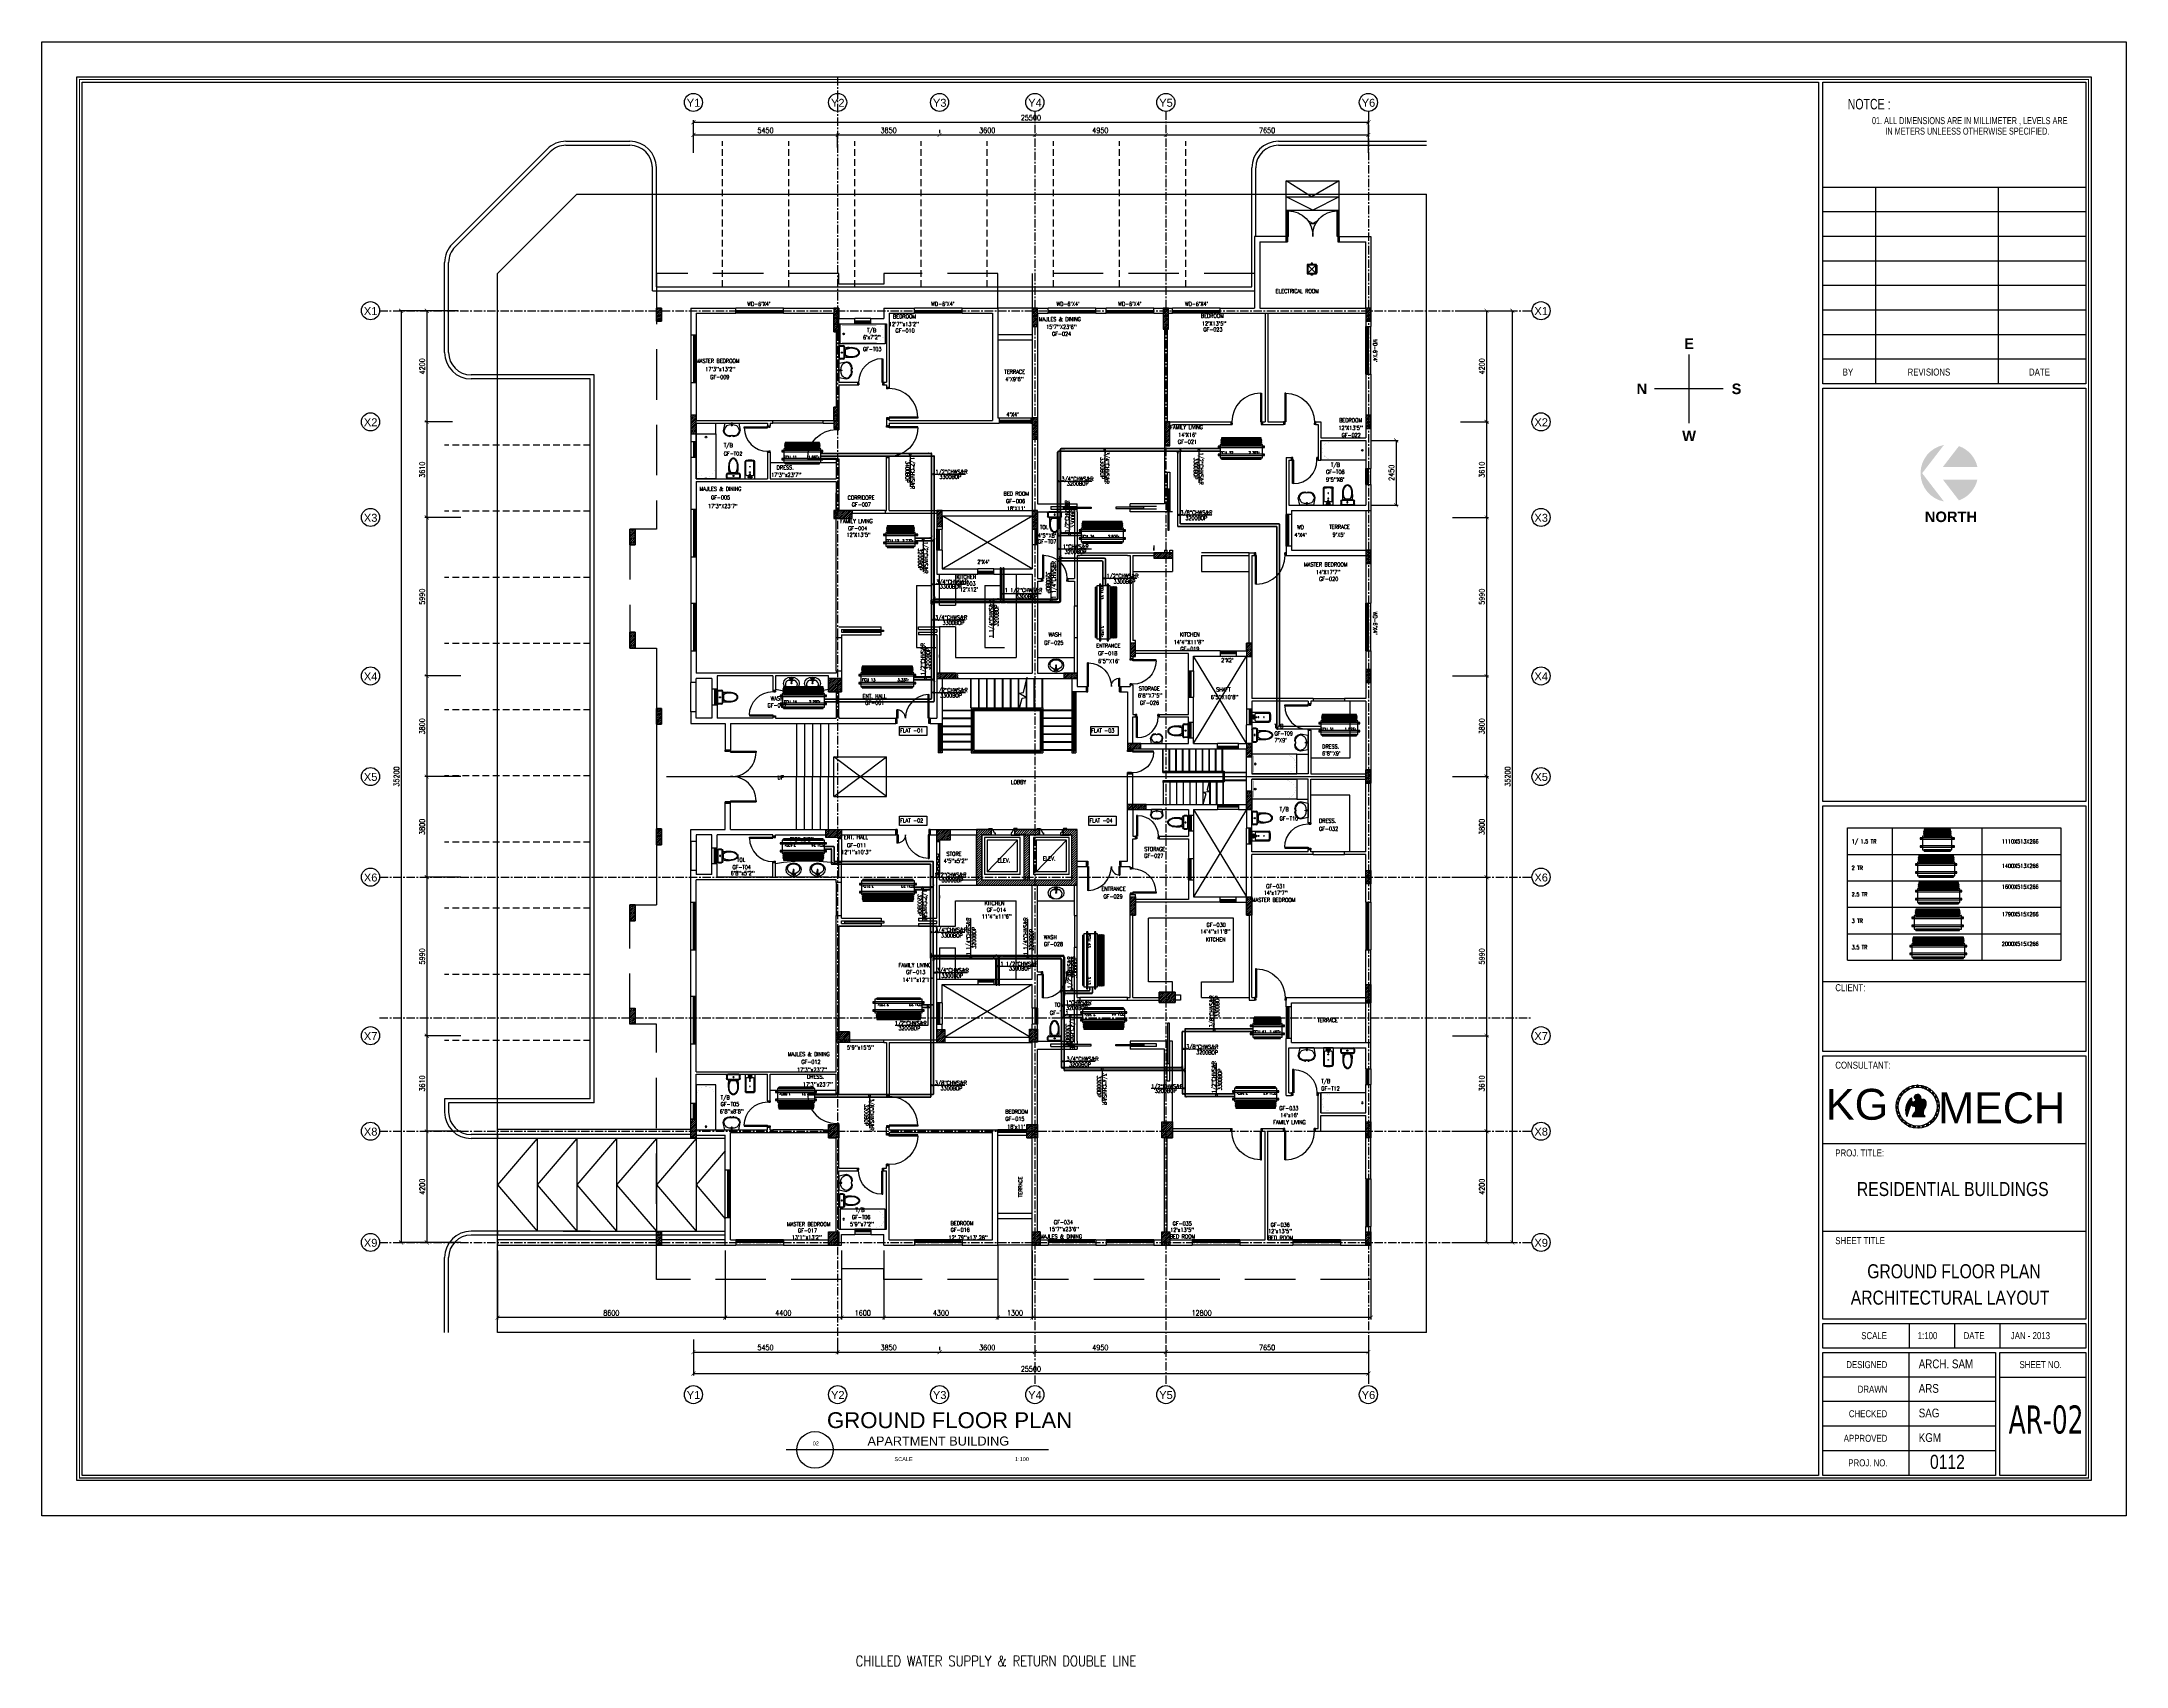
# Model space of a CAD drawing. Header units: millimetres. Extents: x -1288794 to 2153086, y -2701644 to -1428868.
# Drawn here: x 1586476 to 1665234, y -1525183 to -1463806 of the extents above; entities that cross this region are included whole.
import ezdxf
from ezdxf.enums import TextEntityAlignment as Align

# ---------------------------------------------------------------- set-up
doc = ezdxf.new("R2010")
doc.units = ezdxf.units.MM
doc.header["$LTSCALE"] = 100
doc.header["$PDMODE"] = 34
for name, pattern in [('CENTER', [50.8, 31.75, -6.35, 6.35, -6.35]), ('DASHED', [19.05, 12.7, -6.35]), ('DASHED2', [9.525, 6.35, -3.175]), ('HIDDEN', [9.525, 6.35, -3.175])]:
    doc.linetypes.add(name, pattern=pattern)
for name, color, linetype in [('A-ANNO-DIMS', 1, 'Continuous'), ('A-ANNO-SYMB', 33, 'Continuous'), ('A-ANNO-TEXT', 8, 'Continuous'), ('A-AREA', 8, 'CENTER'), ('A-CAR', 8, 'Continuous'), ('A-DOOR', 4, 'Continuous'), ('A-FLOR-OVHD', 4, 'DASHED2'), ('A-FLOR-PFIX', 8, 'Continuous'), ('A-FLOR-SPCL', 8, 'Continuous'), ('A-FLOR-STRS', 8, 'Continuous'), ('A-GLAZ', 5, 'Continuous'), ('A-GRID', 253, 'CENTER'), ('A-WALL-FULL', 8, 'Continuous'), ('AC-CHILLED WATER TEXT', 41, 'Continuous'), ('AC-CHR', 60, 'Continuous'), ('AC-CHS', 30, 'Continuous'), ('AC-FAD', 6, 'Continuous'), ('AC-HLTEXT', 100, 'Continuous'), ('AC-SAD', 3, 'Continuous'), ('AC-SAD TEXT', 3, 'Continuous'), ('DAIMENTION', 32, 'Continuous'), ('FCU-AC', 160, 'Continuous'), ('HATCH', 251, 'Continuous'), ('L-WALK', 8, 'Continuous'), ('LINE', 1, 'Continuous'), ('LOGO LINE', 7, 'Continuous'), ('LOGO1LINE', 7, 'Continuous'), ('LOGOHATCH02', 8, 'Continuous'), ('RET', 1, 'Continuous'), ('S-COL- HACT.', 9, 'Continuous'), ('S-COL.', 8, 'Continuous'), ('sduct', 5, 'Continuous'), ('SUPPORT', 30, 'Continuous'), ('TEXT', 4, 'Continuous'), ('TEXTO', 140, 'Continuous')]:
    doc.layers.add(name, color=color, linetype=linetype)
doc.styles.add('ISTILO', font='sanss___.ttf', dxfattribs={"width": 0.8, "height": 400})
doc.styles.add('MKL', font='swisse.ttf')
doc.styles.add('ROMAND', font='romand')
doc.styles.add('ROMANS', font='romans.shx', dxfattribs={"width": 0.8})
doc.styles.add('SANSSERIF', font='sas_____.pfb')
doc.styles.add('SANSSERIFBOLD', font='sasb____.pfb')
doc.styles.add('SIMPLEX', font='simplex.shx', dxfattribs={"width": 0.8})
doc.styles.add('STYLUS BT', font='stylu.ttf', dxfattribs={"width": 0.5})
doc.styles.add('TAHOMA', font='tahoma.ttf', dxfattribs={"width": 0.7})
doc.dimstyles.new('100 of DIM2', dxfattribs={"dimscale": 0, "dimtxt": 200, "dimasz": 150, "dimexe": 75, "dimexo": 200, "dimgap": 75, "dimtad": 1, "dimdec": 0, "dimrnd": 5, "dimzin": 0, "dimdsep": 46, "dimtxsty": 'ROMANS', "dimblk": 'ARCHTICK', "dimcen": 100, "dimclrd": 94, "dimclre": 94, "dimclrt": 2, "dimadec": 0, "dimazin": 0, "dimtfac": 1, "dimtdec": 0, "dimtofl": 0, "dimtmove": 2, "dimatfit": 3, "dimldrblk": 'OPEN90', "dimfxl": 75, "dimtolj": 1, "dimtzin": 0, "dimarcsym": 0})
pattern_1 = [(45, (2733053.36, -1109556.65), (-44.1941738, 44.1941738), [])]
pattern_2 = [(45, (2733053.36, -1109556.65), (-35.355339, 35.355339), [])]
pattern_3 = [(45, (1853593.363, -1509993.415), (-35.355339, 35.355339), [])]
pattern_4 = [(45, (100, 100), (-2.2450640303, 2.2450640303), [])]

# ---------------------------------------------------------------- blocks, each defined once
blk = doc.blocks.new('D-120-R1')
for p, q in [((-80, 1180), (-40, 1180)), ((-80, 1180), (-80, 100)), ((-40, 1180), (-40, 55)), ((-1200, 100), (-1160, 100)), ((-1200, 100), (-1200, 0)), ((-1160, 100), (-1160, 55)), ((-1160, 55), (-1150, 55)), ((-1150, 55), (-1150, 0)), ((-80, 100), (0, 100)), ((-50, 55), (-40, 55)), ((-50, 55), (-50, 0)), ((-50, 0), (0, 0)), ((0, 100), (0, 0)), ((-1200, 0), (-1150, 0))]:
    blk.add_line(p, q)
at = {"linetype": 'Continuous'}
blk.add_arc((-80, 100), 1080, 90, 180, dxfattribs=at)
blk = doc.blocks.new('W-180')
for p, q in [((1800, 100), (0, 100)), ((1800, 0), (0, 0)), ((40, 0), (40, 100)), ((1760, 100), (1760, 0))]:
    blk.add_line(p, q)
at = {"linetype": 'Continuous'}
for p, q in [((1760, 53), (40, 53)), ((1760, 47), (40, 47))]:
    blk.add_line(p, q, dxfattribs=at)
blk = doc.blocks.new('D-200-DOUBLE')
for p, q in [((40, 200), (40, 1170)), ((40, 1170), (80, 1170)), ((80, 200), (80, 1170)), ((1920, 200), (1920, 1170)), ((1920, 1170), (1960, 1170)), ((1960, 200), (1960, 1170)), ((80, 200), (0, 200)), ((0, 200), (0, 0)), ((50, 0), (0, 0)), ((40, 200), (40, 148)), ((40, 148), (50, 148)), ((50, 148), (50, 0)), ((1920, 200), (1960, 200)), ((1950, 148), (1950, 0)), ((1960, 148), (1950, 148)), ((2000, 0), (1950, 0)), ((2000, 200), (1960, 200)), ((1960, 200), (1960, 148)), ((2000, 200), (2000, 0))]:
    blk.add_line(p, q)
at = {"linetype": 'Continuous'}
for centre, start, end in [((73, 242), 357.43139, 89.5378), ((1927, 242), 90.4622, 182.56861)]:
    blk.add_arc(centre, 928, start, end, dxfattribs=at)
blk = doc.blocks.new('D-100-R1')
for p, q in [((-80, 980), (-80, 100)), ((-80, 980), (-40, 980)), ((-40, 980), (-40, 55)), ((-1000, 100), (-1000, 0)), ((-1000, 100), (-960, 100)), ((-960, 100), (-960, 55)), ((-960, 55), (-950, 55)), ((-950, 55), (-950, 0)), ((-80, 100), (0, 100)), ((-50, 55), (-50, 0)), ((-50, 55), (-40, 55)), ((-50, 0), (0, 0)), ((0, 100), (0, 0)), ((-1000, 0), (-950, 0))]:
    blk.add_line(p, q)
at = {"linetype": 'Continuous'}
blk.add_arc((-80, 100), 880, 90, 180, dxfattribs=at)
blk = doc.blocks.new('WC-1')
for p, q in [((-210, 0), (210, 0)), ((-260, -160), (-260, -50)), ((-235, -160), (-235, -50)), ((-210, -25), (210, -25)), ((210, -185), (-210, -185)), ((210, -210), (-210, -210)), ((91, -223), (-91, -223)), ((86, -235), (-86, -235)), ((235, -50), (235, -160)), ((260, -50), (260, -160))]:
    blk.add_line(p, q)
for radius in [22.1, 17.1]:
    blk.add_circle((-6, -107), radius)
for centre, radius, start, end in [((-210, -50), 50, 90, 180), ((-210, -160), 50, 180, 270), ((-210, -50), 25, 90, 180), ((-210, -160), 25, 180, 270), ((722, -383), 904, 168.95288, 184.06317), ((352, -470), 532, 177.55413, 180), ((352, -470), 532, 180, 193.52342), ((352, -470), 520, 166.47658, 180), ((352, -470), 520, 180, 193.52342), ((178, -512), 353, 193.52342, 210.14139), ((352, -470), 507, 166.47658, 180), ((352, -470), 507, 180, 193.52342), ((178, -428), 341, 149.85861, 166.47658), ((178, -512), 341, 193.52342, 210.14139), ((178, -428), 328, 149.85861, 166.47658), ((178, -512), 328, 193.52342, 210.14139), ((69, -575), 226, 210.14139, 234.49716), ((69, -365), 214, 138.41516, 149.85861), ((69, -575), 214, 210.14139, 234.49716), ((69, -365), 201, 139.99435, 149.85861), ((69, -575), 201, 210.14139, 234.49716), ((0, -672), 108, 234.49716, 270), ((0, -672), 95.9, 234.49716, 270), ((0, -672), 83.4, 234.49716, 270), ((0, -672), 83.4, 270, 305.50284), ((0, -672), 95.9, 270, 305.50284), ((0, -672), 108, 270, 305.50284), ((-69, -575), 201, 305.50284, 329.85861), ((-69, -575), 214, 305.50284, 329.85861), ((-69, -575), 226, 305.50284, 329.85861), ((-69, -365), 201, 30.14139, 40.00565), ((-69, -365), 214, 30.14139, 41.58484), ((-178, -428), 328, 13.52342, 30.14139), ((-178, -512), 328, 329.85861, 346.47658), ((-178, -428), 341, 13.52342, 30.14139), ((-178, -512), 341, 329.85861, 346.47658), ((-178, -512), 353, 329.85861, 346.47658), ((-352, -470), 507, 360, 13.52342), ((-352, -470), 507, 346.47658, 360), ((-352, -470), 520, 360, 13.52342), ((-352, -470), 520, 346.47658, 360), ((-352, -470), 532, 346.47658, 360), ((-352, -470), 532, 360, 2.44587), ((210, -50), 50, 360, 90), ((210, -50), 25, 360, 90), ((210, -160), 25, 270, 360), ((210, -160), 50, 270, 360)]:
    blk.add_arc(centre, radius, start, end)
at = {"linetype": 'Continuous', "ltscale": 50}
blk.add_arc((-722, -383), 904, 355.93683, 11.04712, dxfattribs=at)
blk = doc.blocks.new('W-60')
for p, q in [((600, 100), (0, 100)), ((600, 0), (0, 0)), ((40, 0), (40, 100)), ((560, 100), (560, 0))]:
    blk.add_line(p, q)
at = {"linetype": 'Continuous'}
for p, q in [((560, 53), (40, 53)), ((560, 47), (40, 47))]:
    blk.add_line(p, q, dxfattribs=at)
blk = doc.blocks.new('BIDET-1')
for p, q in [((175, 0), (-175, 0)), ((-185, -10), (-185, -649)), ((-150, -155), (-150, -649)), ((-15, -125), (-120, -125)), ((-39, -59), (-69, -59)), ((-54, -44), (-54, -74)), ((-15, -54), (-15, -174)), ((12, -250), (-12, -250)), ((-9, -259), (9, -241)), ((-9, -241), (9, -259)), ((0, -238), (0, -262)), ((15, -54), (15, -174)), ((120, -125), (15, -125)), ((39, -59), (69, -59)), ((54, -44), (54, -74)), ((150, -155), (150, -649)), ((185, -10), (185, -649))]:
    blk.add_line(p, q)
for centre, radius in [((-54, -59), 25), ((-54, -59), 20), ((-54, -59), 15.2), ((-54, -59), 10.2), ((0, -250), 17.5), ((0, -250), 12.5), ((0, -457), 12.5), ((0, -457), 10), ((54, -59), 20), ((54, -59), 15.2), ((54, -59), 10.2)]:
    blk.add_circle(centre, radius)
for centre, radius, start, end in [((-175, -10), 10, 90, 180), ((175, -10), 10, 0, 90), ((-140, -649), 45, 180, 265.20622), ((-120, -155), 30, 90, 180), ((-140, -649), 10, 180, 265.20622), ((0, 1020), 1720, 265.20622, 274.79378), ((0, 1020), 1685, 265.20622, 274.79378), ((0, -54), 20, 318.59038, 221.40962), ((0, -54), 15, 0, 180), ((0, -174), 15, 180, 0), ((120, -155), 30, 0, 90), ((140, -649), 10, 274.79378, 0), ((140, -649), 45, 274.79378, 0)]:
    blk.add_arc(centre, radius, start, end)
blk = doc.blocks.new('LAV-4')
for p, q in [((-266, 0), (-322, -283)), ((-266, 0), (268, 0)), ((268, 0), (324, -280)), ((-48, -500), (-75, -500)), ((75, -500), (50, -500))]:
    blk.add_line(p, q)
for points in [[(-25, 0), (-25, -18), (25, -18), (25, 0)], [(-9, -20), (-9, -57), (8, -57), (8, -20)]]:
    blk.add_lwpolyline(points, close=True)
blk.add_circle((0, -91), 15.4)
for centre, radius, start, end in [((-75, -250), 250, 187.67842, 270), ((74, -366), 375, 135.33332, 167.14321), ((-75, -250), 220, 188.58141, 289.95234), ((0, -539), 477, 66.12608, 113.87396), ((1, -527), 55.9, 28.78265, 151.21735), ((75, -250), 220, 250.0878, 350.85148), ((50, -499), 0, 238.18833, 0), ((75, -250), 250, 270, 353.01209), ((-74, -366), 375, 12.51988, 44.66672)]:
    blk.add_arc(centre, radius, start, end)
blk = doc.blocks.new('BT-2')
blk.add_lwpolyline([(0, 750), (1700, 750), (1700, 0), (0, 0)], close=True)
at = {"const_width": 2}
blk.add_lwpolyline([(60, 690), (1340, 690, -0.414214), (1640, 390), (1640, 360, -0.414214), (1340, 60), (60, 60)], format="xyb", close=True, dxfattribs=at)
blk.add_circle((125, 375), 31.9)
blk = doc.blocks.new('W-80')
for p, q in [((800, 100), (0, 100)), ((800, 0), (0, 0)), ((40, 0), (40, 100)), ((760, 100), (760, 0))]:
    blk.add_line(p, q)
at = {"linetype": 'Continuous'}
for p, q in [((760, 53), (40, 53)), ((760, 47), (40, 47))]:
    blk.add_line(p, q, dxfattribs=at)
blk = doc.blocks.new('D-130-R')
for p, q in [((1220, 200), (1220, 1100)), ((1220, 1100), (1260, 1100)), ((1260, 200), (1260, 1100)), ((0, 0), (0, 200)), ((80, 200), (0, 200)), ((50, 0), (0, 0)), ((80, 520), (40, 520)), ((40, 200), (40, 520)), ((40, 150), (40, 200)), ((50, 150), (40, 150)), ((50, 0), (50, 150)), ((80, 200), (80, 520)), ((1300, 200), (1220, 200)), ((1260, 150), (1250, 150)), ((1250, 0), (1250, 150)), ((1300, 0), (1250, 0)), ((1260, 150), (1260, 200)), ((1300, 0), (1300, 200))]:
    blk.add_line(p, q)
for centre, radius, start, end in [((1260, 200), 900, 92.54732, 180), ((40, 200), 320, 0, 82.81924)]:
    blk.add_arc(centre, radius, start, end)
blk = doc.blocks.new('W-120')
for p, q in [((1200, 100), (0, 100)), ((1200, 0), (0, 0)), ((40, 0), (40, 100)), ((1160, 100), (1160, 0))]:
    blk.add_line(p, q)
at = {"linetype": 'Continuous'}
for p, q in [((1160, 53), (40, 53)), ((1160, 47), (40, 47))]:
    blk.add_line(p, q, dxfattribs=at)
blk = doc.blocks.new('D-90-R1')
for p, q in [((-80, 880), (-40, 880)), ((-80, 880), (-80, 100)), ((-40, 880), (-40, 55)), ((-900, 100), (-860, 100)), ((-900, 100), (-900, 0)), ((-860, 100), (-860, 55)), ((-860, 55), (-850, 55)), ((-850, 55), (-850, 0)), ((-80, 100), (0, 100)), ((-50, 55), (-40, 55)), ((-50, 55), (-50, 0)), ((-50, 0), (0, 0)), ((0, 100), (0, 0)), ((-900, 0), (-850, 0))]:
    blk.add_line(p, q)
at = {"linetype": 'Continuous'}
blk.add_arc((-80, 100), 780, 90, 180, dxfattribs=at)
blk = doc.blocks.new('W-100')
for p, q in [((1000, 100), (0, 100)), ((1000, 0), (0, 0)), ((40, 0), (40, 100)), ((960, 100), (960, 0))]:
    blk.add_line(p, q)
at = {"linetype": 'Continuous'}
for p, q in [((960, 53), (40, 53)), ((960, 47), (40, 47))]:
    blk.add_line(p, q, dxfattribs=at)
blk = doc.blocks.new('D-90-R')
for p, q in [((-80, 980), (-40, 980)), ((-80, 980), (-80, 200)), ((-40, 980), (-40, 155)), ((-900, 200), (-860, 200)), ((-900, 200), (-900, 0)), ((-860, 200), (-860, 155)), ((-860, 155), (-850, 155)), ((-850, 155), (-850, 0)), ((-80, 200), (0, 200)), ((-50, 155), (-40, 155)), ((-50, 155), (-50, 0)), ((-50, 0), (0, 0)), ((0, 200), (0, 0)), ((-900, 0), (-850, 0))]:
    blk.add_line(p, q)
at = {"linetype": 'Continuous'}
blk.add_arc((-80, 200), 780, 90, 180, dxfattribs=at)
blk = doc.blocks.new('LAV-2')
for p, q in [((-102, 330), (-23, 330)), ((-21, 393), (-55, 399)), ((-21, 369), (-55, 363)), ((-24, 385), (-49, 381)), ((-24, 377), (-49, 381)), ((-25, 381), (-13, 258)), ((-19, 381), (17, 381)), ((-1, 363), (-1, 399)), ((23, 381), (11, 257)), ((53, 399), (20, 393)), ((53, 363), (20, 369)), ((21, 329), (101, 329)), ((47, 381), (23, 385)), ((47, 381), (23, 376))]:
    blk.add_line(p, q)
for centre, radius in [((-1, 381), 24), ((-1, 381), 18), ((-1, 209), 18), ((-1, 209), 13.2)]:
    blk.add_circle(centre, radius)
blk.add_arc((-1, 257), 12, 179.80529, 359.80529)
for centre, major_axis, ratio in [((-1, 202), (-300, 1), 0.8), ((53, 381), (0.1, 18), 0.333333)]:
    blk.add_ellipse(centre, major_axis=major_axis, ratio=ratio)
blk.add_ellipse((-1, 166), major_axis=(-228, 1), ratio=0.8, start_param=5.174, end_param=10.533963)
at = {"extrusion": (0, 0, -1)}
blk.add_ellipse((-55, 381), major_axis=(0.1, 18), ratio=0.333333, dxfattribs=at)
for points, knots in [([(-55, 365), (-55, 366), (-55, 366), (-55, 366), (-55, 366), (-56, 367), (-56, 368), (-57, 370), (-57, 371), (-58, 374), (-58, 375), (-58, 379), (-58, 381), (-58, 386), (-58, 388), (-57, 392), (-57, 393), (-56, 394), (-56, 395), (-55, 396), (-55, 396), (-55, 396), (-55, 397), (-55, 397)], [3.378318, 3.378318, 3.378318, 3.378318, 3.519844, 3.519844, 3.66137, 3.66137, 3.925951, 3.925951, 4.190531, 4.190531, 4.455112, 4.455112, 4.86737, 4.86737, 5.279628, 5.279628, 5.565785, 5.565785, 5.785568, 5.785568, 5.957, 5.957, 6.04646, 6.04646, 6.04646, 6.04646]), ([(-55, 397), (-55, 397), (-54, 396), (-54, 396), (-54, 396), (-53, 395), (-53, 394), (-52, 392), (-52, 391), (-52, 388), (-51, 387), (-51, 383), (-51, 381), (-51, 376), (-52, 374), (-52, 370), (-53, 369), (-53, 368), (-54, 367), (-54, 366), (-54, 366), (-55, 366), (-55, 365), (-55, 365)], [0.236726, 0.236726, 0.236726, 0.236726, 0.378252, 0.378252, 0.519778, 0.519778, 0.784358, 0.784358, 1.048939, 1.048939, 1.313519, 1.313519, 1.725777, 1.725777, 2.138035, 2.138035, 2.424192, 2.424192, 2.643976, 2.643976, 2.815407, 2.815407, 2.904867, 2.904867, 2.904867, 2.904867]), ([(53, 396), (53, 396), (53, 396), (53, 396), (53, 395), (52, 394), (52, 394), (51, 392), (51, 390), (50, 388), (50, 386), (50, 383), (50, 380), (50, 376), (50, 373), (51, 370), (51, 369), (52, 367), (52, 367), (53, 366), (53, 365), (53, 365), (53, 365), (53, 365)], [0.236726, 0.236726, 0.236726, 0.236726, 0.378252, 0.378252, 0.519778, 0.519778, 0.784358, 0.784358, 1.048939, 1.048939, 1.313519, 1.313519, 1.725777, 1.725777, 2.138035, 2.138035, 2.424192, 2.424192, 2.643976, 2.643976, 2.815407, 2.815407, 2.904867, 2.904867, 2.904867, 2.904867]), ([(53, 365), (53, 365), (53, 365), (54, 366), (54, 366), (55, 367), (55, 368), (56, 370), (56, 371), (56, 373), (57, 375), (57, 379), (57, 381), (57, 386), (56, 388), (56, 391), (55, 392), (55, 394), (54, 395), (54, 396), (54, 396), (54, 396), (53, 396), (53, 396)], [3.378318, 3.378318, 3.378318, 3.378318, 3.519844, 3.519844, 3.66137, 3.66137, 3.925951, 3.925951, 4.190531, 4.190531, 4.455112, 4.455112, 4.86737, 4.86737, 5.279628, 5.279628, 5.565785, 5.565785, 5.785568, 5.785568, 5.957, 5.957, 6.04646, 6.04646, 6.04646, 6.04646])]:
    blk.add_open_spline(points, degree=3, knots=knots)
blk = doc.blocks.new('_ArchTick')
at = {"color": 0, "linetype": 'ByBlock', "const_width": 0.15}
blk.add_lwpolyline([(-0.5, -0.5), (0.5, 0.5)], dxfattribs=at)
blk = doc.blocks.new('*D607')
at = {"layer": 'A-ANNO-DIMS', "color": 94, "lineweight": -2, "ltscale": 3, "transparency": 16777216}
for p, q in [((1620398, -1467131), (1620398, -1467256)), ((1623998, -1467131), (1623998, -1467256)), ((1620398, -1467331), (1623998, -1467331))]:
    blk.add_line(p, q, dxfattribs=at)
at = {"layer": 'Defpoints', "color": 0, "ltscale": 3, "transparency": 16777216}
for p in [(1620398, -1467331), (1623998, -1467331), (1623998, -1467331)]:
    blk.add_point(p, dxfattribs=at)
at = {"layer": 'A-ANNO-DIMS', "color": 94, "lineweight": -2, "ltscale": 3, "transparency": 16777216, "xscale": 150, "yscale": 150, "zscale": 150, "rotation": 180}
blk.add_blockref('_ArchTick', (1620398, -1467331), dxfattribs=at)
at = {"layer": 'A-ANNO-DIMS', "color": 94, "lineweight": -2, "ltscale": 3, "transparency": 16777216, "xscale": 150, "yscale": 150, "zscale": 150}
blk.add_blockref('_ArchTick', (1623998, -1467331), dxfattribs=at)
at = {"layer": 'A-ANNO-DIMS', "color": 2, "ltscale": 3, "transparency": 16777216, "insert": (1622198, -1467156), "char_height": 200, "attachment_point": 5, "style": 'ROMANS'}
blk.add_mtext('\\A1;3600', dxfattribs=at)
blk = doc.blocks.new('_Open90')
at = {"color": 0, "linetype": 'ByBlock', "lineweight": -2}
for p, q in [((0, 0), (-1, 0)), ((-0.5, 0.5), (0, 0)), ((0, 0), (-0.5, -0.5))]:
    blk.add_line(p, q, dxfattribs=at)
blk = doc.blocks.new('*D608')
at = {"layer": 'A-ANNO-DIMS', "color": 94, "lineweight": -2, "ltscale": 3, "transparency": 16777216}
for p, q in [((1628948, -1467131), (1628948, -1467256)), ((1636598, -1467131), (1636598, -1467256)), ((1628948, -1467331), (1636598, -1467331))]:
    blk.add_line(p, q, dxfattribs=at)
at = {"layer": 'Defpoints', "color": 0, "ltscale": 3, "transparency": 16777216}
for p in [(1628948, -1467331), (1636598, -1467331), (1636598, -1467331)]:
    blk.add_point(p, dxfattribs=at)
at = {"layer": 'A-ANNO-DIMS', "color": 94, "lineweight": -2, "ltscale": 3, "transparency": 16777216, "xscale": 150, "yscale": 150, "zscale": 150, "rotation": 180}
blk.add_blockref('_ArchTick', (1628948, -1467331), dxfattribs=at)
at = {"layer": 'A-ANNO-DIMS', "color": 94, "lineweight": -2, "ltscale": 3, "transparency": 16777216, "xscale": 150, "yscale": 150, "zscale": 150}
blk.add_blockref('_ArchTick', (1636598, -1467331), dxfattribs=at)
at = {"layer": 'A-ANNO-DIMS', "color": 2, "ltscale": 3, "transparency": 16777216, "insert": (1632773, -1467156), "char_height": 200, "attachment_point": 5, "style": 'ROMANS'}
blk.add_mtext('\\A1;7650', dxfattribs=at)
blk = doc.blocks.new('*D609')
at = {"layer": 'A-ANNO-DIMS', "color": 94, "lineweight": -2, "ltscale": 3, "transparency": 16777216}
for p, q in [((1611098, -1467807), (1611098, -1467256)), ((1616548, -1467807), (1616548, -1467256)), ((1611098, -1467331), (1616548, -1467331))]:
    blk.add_line(p, q, dxfattribs=at)
at = {"layer": 'Defpoints', "color": 0, "ltscale": 3, "transparency": 16777216}
for p in [(1611098, -1468007), (1616548, -1467331), (1616548, -1468007)]:
    blk.add_point(p, dxfattribs=at)
at = {"layer": 'A-ANNO-DIMS', "color": 94, "lineweight": -2, "ltscale": 3, "transparency": 16777216, "xscale": 150, "yscale": 150, "zscale": 150, "rotation": 180}
blk.add_blockref('_ArchTick', (1611098, -1467331), dxfattribs=at)
at = {"layer": 'A-ANNO-DIMS', "color": 94, "lineweight": -2, "ltscale": 3, "transparency": 16777216, "xscale": 150, "yscale": 150, "zscale": 150}
blk.add_blockref('_ArchTick', (1616548, -1467331), dxfattribs=at)
at = {"layer": 'A-ANNO-DIMS', "color": 2, "ltscale": 3, "transparency": 16777216, "insert": (1613823, -1467156), "char_height": 200, "attachment_point": 5, "style": 'ROMANS'}
blk.add_mtext('\\A1;5450', dxfattribs=at)
blk = doc.blocks.new('*D610')
at = {"layer": 'A-ANNO-DIMS', "color": 94, "lineweight": -2, "ltscale": 3, "transparency": 16777216}
for p, q in [((1616548, -1467807), (1616548, -1467256)), ((1620398, -1467131), (1620398, -1467256)), ((1616548, -1467331), (1620398, -1467331))]:
    blk.add_line(p, q, dxfattribs=at)
at = {"layer": 'Defpoints', "color": 0, "ltscale": 3, "transparency": 16777216}
for p in [(1616548, -1468007), (1620398, -1467331), (1620398, -1467331)]:
    blk.add_point(p, dxfattribs=at)
at = {"layer": 'A-ANNO-DIMS', "color": 94, "lineweight": -2, "ltscale": 3, "transparency": 16777216, "xscale": 150, "yscale": 150, "zscale": 150, "rotation": 180}
blk.add_blockref('_ArchTick', (1616548, -1467331), dxfattribs=at)
at = {"layer": 'A-ANNO-DIMS', "color": 94, "lineweight": -2, "ltscale": 3, "transparency": 16777216, "xscale": 150, "yscale": 150, "zscale": 150}
blk.add_blockref('_ArchTick', (1620398, -1467331), dxfattribs=at)
at = {"layer": 'A-ANNO-DIMS', "color": 2, "ltscale": 3, "transparency": 16777216, "insert": (1618473, -1467156), "char_height": 200, "attachment_point": 5, "style": 'ROMANS'}
blk.add_mtext('\\A1;3850', dxfattribs=at)
blk = doc.blocks.new('*D611')
at = {"layer": 'A-ANNO-DIMS', "color": 94, "lineweight": -2, "ltscale": 3, "transparency": 16777216}
for p, q in [((1623998, -1467131), (1623998, -1467256)), ((1628948, -1467131), (1628948, -1467256)), ((1623998, -1467331), (1628948, -1467331))]:
    blk.add_line(p, q, dxfattribs=at)
at = {"layer": 'Defpoints', "color": 0, "ltscale": 3, "transparency": 16777216}
for p in [(1623998, -1467331), (1628948, -1467331), (1628948, -1467331)]:
    blk.add_point(p, dxfattribs=at)
at = {"layer": 'A-ANNO-DIMS', "color": 94, "lineweight": -2, "ltscale": 3, "transparency": 16777216, "xscale": 150, "yscale": 150, "zscale": 150, "rotation": 180}
blk.add_blockref('_ArchTick', (1623998, -1467331), dxfattribs=at)
at = {"layer": 'A-ANNO-DIMS', "color": 94, "lineweight": -2, "ltscale": 3, "transparency": 16777216, "xscale": 150, "yscale": 150, "zscale": 150}
blk.add_blockref('_ArchTick', (1628948, -1467331), dxfattribs=at)
at = {"layer": 'A-ANNO-DIMS', "color": 2, "ltscale": 3, "transparency": 16777216, "insert": (1626473, -1467156), "char_height": 200, "attachment_point": 5, "style": 'ROMANS'}
blk.add_mtext('\\A1;4950', dxfattribs=at)
blk = doc.blocks.new('*D612')
at = {"layer": 'A-ANNO-DIMS', "color": 94, "lineweight": -2, "ltscale": 3, "transparency": 16777216}
for p, q in [((1611098, -1468002), (1611098, -1466776)), ((1611098, -1466851), (1636598, -1466851)), ((1636598, -1468002), (1636598, -1466776))]:
    blk.add_line(p, q, dxfattribs=at)
at = {"layer": 'Defpoints', "color": 0, "ltscale": 3, "transparency": 16777216}
for p in [(1636598, -1466851), (1611098, -1468202), (1636598, -1468202)]:
    blk.add_point(p, dxfattribs=at)
at = {"layer": 'A-ANNO-DIMS', "color": 94, "lineweight": -2, "ltscale": 3, "transparency": 16777216, "xscale": 150, "yscale": 150, "zscale": 150, "rotation": 180}
blk.add_blockref('_ArchTick', (1611098, -1466851), dxfattribs=at)
at = {"layer": 'A-ANNO-DIMS', "color": 94, "lineweight": -2, "ltscale": 3, "transparency": 16777216, "xscale": 150, "yscale": 150, "zscale": 150}
blk.add_blockref('_ArchTick', (1636598, -1466851), dxfattribs=at)
at = {"layer": 'A-ANNO-DIMS', "color": 2, "ltscale": 3, "transparency": 16777216, "insert": (1623848, -1466676), "char_height": 200, "attachment_point": 5, "style": 'ROMANS'}
blk.add_mtext('\\A1;25500', dxfattribs=at)
blk = doc.blocks.new('*D613')
at = {"layer": 'A-ANNO-DIMS', "color": 94, "lineweight": -2, "ltscale": 3, "transparency": 16777216}
for p, q in [((1639881, -1473969), (1642111, -1473969)), ((1642036, -1473969), (1642036, -1509169)), ((1639881, -1509169), (1642111, -1509169))]:
    blk.add_line(p, q, dxfattribs=at)
at = {"layer": 'Defpoints', "color": 0, "ltscale": 3, "transparency": 16777216}
for p in [(1639681, -1473969), (1639681, -1509169), (1642036, -1509169)]:
    blk.add_point(p, dxfattribs=at)
at = {"layer": 'A-ANNO-DIMS', "color": 94, "lineweight": -2, "ltscale": 3, "transparency": 16777216, "xscale": 150, "yscale": 150, "zscale": 150}
for p, rotation in [((1642036, -1473969), 90), ((1642036, -1509169), 270)]:
    blk.add_blockref('_ArchTick', p, dxfattribs=dict(at, rotation=rotation))
at = {"layer": 'A-ANNO-DIMS', "color": 2, "ltscale": 3, "transparency": 16777216, "insert": (1641861, -1491569), "char_height": 200, "attachment_point": 5, "rotation": 90, "style": 'ROMANS'}
blk.add_mtext('\\A1;35200', dxfattribs=at)
blk = doc.blocks.new('*D614')
at = {"layer": 'A-ANNO-DIMS', "color": 94, "lineweight": -2, "ltscale": 3, "transparency": 16777216}
for p, q in [((1640086, -1473969), (1641139, -1473969)), ((1641064, -1473969), (1641064, -1478169)), ((1640086, -1478169), (1641139, -1478169))]:
    blk.add_line(p, q, dxfattribs=at)
at = {"layer": 'Defpoints', "color": 0, "ltscale": 3, "transparency": 16777216}
for p in [(1639886, -1473969), (1639886, -1478169), (1641064, -1478169)]:
    blk.add_point(p, dxfattribs=at)
at = {"layer": 'A-ANNO-DIMS', "color": 94, "lineweight": -2, "ltscale": 3, "transparency": 16777216, "xscale": 150, "yscale": 150, "zscale": 150}
for p, rotation in [((1641064, -1473969), 90), ((1641064, -1478169), 270)]:
    blk.add_blockref('_ArchTick', p, dxfattribs=dict(at, rotation=rotation))
at = {"layer": 'A-ANNO-DIMS', "color": 2, "ltscale": 3, "transparency": 16777216, "insert": (1640889, -1476069), "char_height": 200, "attachment_point": 5, "rotation": 90, "style": 'ROMANS'}
blk.add_mtext('\\A1;4200', dxfattribs=at)
blk = doc.blocks.new('*D615')
at = {"layer": 'A-ANNO-DIMS', "color": 94, "lineweight": -2, "ltscale": 3, "transparency": 16777216}
for p, q in [((1640086, -1478169), (1641139, -1478169)), ((1641064, -1478169), (1641064, -1481779)), ((1639772, -1481779), (1641139, -1481779))]:
    blk.add_line(p, q, dxfattribs=at)
at = {"layer": 'Defpoints', "color": 0, "ltscale": 3, "transparency": 16777216}
for p in [(1639886, -1478169), (1639572, -1481779), (1641064, -1481779)]:
    blk.add_point(p, dxfattribs=at)
at = {"layer": 'A-ANNO-DIMS', "color": 94, "lineweight": -2, "ltscale": 3, "transparency": 16777216, "xscale": 150, "yscale": 150, "zscale": 150}
for p, rotation in [((1641064, -1478169), 90), ((1641064, -1481779), 270)]:
    blk.add_blockref('_ArchTick', p, dxfattribs=dict(at, rotation=rotation))
at = {"layer": 'A-ANNO-DIMS', "color": 2, "ltscale": 3, "transparency": 16777216, "insert": (1640889, -1479974), "char_height": 200, "attachment_point": 5, "rotation": 90, "style": 'ROMANS'}
blk.add_mtext('\\A1;3610', dxfattribs=at)
blk = doc.blocks.new('*D616')
at = {"layer": 'A-ANNO-DIMS', "color": 94, "lineweight": -2, "ltscale": 3, "transparency": 16777216}
for p, q in [((1639772, -1481779), (1641139, -1481779)), ((1641064, -1481779), (1641064, -1487769)), ((1639772, -1487769), (1641139, -1487769))]:
    blk.add_line(p, q, dxfattribs=at)
at = {"layer": 'Defpoints', "color": 0, "ltscale": 3, "transparency": 16777216}
for p in [(1639572, -1481779), (1639572, -1487769), (1641064, -1487769)]:
    blk.add_point(p, dxfattribs=at)
at = {"layer": 'A-ANNO-DIMS', "color": 94, "lineweight": -2, "ltscale": 3, "transparency": 16777216, "xscale": 150, "yscale": 150, "zscale": 150}
for p, rotation in [((1641064, -1481779), 90), ((1641064, -1487769), 270)]:
    blk.add_blockref('_ArchTick', p, dxfattribs=dict(at, rotation=rotation))
at = {"layer": 'A-ANNO-DIMS', "color": 2, "ltscale": 3, "transparency": 16777216, "insert": (1640889, -1484774), "char_height": 200, "attachment_point": 5, "rotation": 90, "style": 'ROMANS'}
blk.add_mtext('\\A1;5990', dxfattribs=at)
blk = doc.blocks.new('*D617')
at = {"layer": 'A-ANNO-DIMS', "color": 94, "lineweight": -2, "ltscale": 3, "transparency": 16777216}
for p, q in [((1639772, -1487769), (1641139, -1487769)), ((1641064, -1487769), (1641064, -1491569)), ((1639772, -1491569), (1641139, -1491569))]:
    blk.add_line(p, q, dxfattribs=at)
at = {"layer": 'Defpoints', "color": 0, "ltscale": 3, "transparency": 16777216}
for p in [(1639572, -1487769), (1639572, -1491569), (1641064, -1491569)]:
    blk.add_point(p, dxfattribs=at)
at = {"layer": 'A-ANNO-DIMS', "color": 94, "lineweight": -2, "ltscale": 3, "transparency": 16777216, "xscale": 150, "yscale": 150, "zscale": 150}
for p, rotation in [((1641064, -1487769), 90), ((1641064, -1491569), 270)]:
    blk.add_blockref('_ArchTick', p, dxfattribs=dict(at, rotation=rotation))
at = {"layer": 'A-ANNO-DIMS', "color": 2, "ltscale": 3, "transparency": 16777216, "insert": (1640889, -1489669), "char_height": 200, "attachment_point": 5, "rotation": 90, "style": 'ROMANS'}
blk.add_mtext('\\A1;3800', dxfattribs=at)
blk = doc.blocks.new('*D618')
at = {"layer": 'A-ANNO-DIMS', "color": 94, "lineweight": -2, "ltscale": 3, "transparency": 16777216}
for p, q in [((1639772, -1491569), (1641139, -1491569)), ((1641064, -1491569), (1641064, -1495369)), ((1639772, -1495369), (1641139, -1495369))]:
    blk.add_line(p, q, dxfattribs=at)
at = {"layer": 'Defpoints', "color": 0, "ltscale": 3, "transparency": 16777216}
for p in [(1639572, -1491569), (1639572, -1495369), (1641064, -1495369)]:
    blk.add_point(p, dxfattribs=at)
at = {"layer": 'A-ANNO-DIMS', "color": 94, "lineweight": -2, "ltscale": 3, "transparency": 16777216, "xscale": 150, "yscale": 150, "zscale": 150}
for p, rotation in [((1641064, -1491569), 90), ((1641064, -1495369), 270)]:
    blk.add_blockref('_ArchTick', p, dxfattribs=dict(at, rotation=rotation))
at = {"layer": 'A-ANNO-DIMS', "color": 2, "ltscale": 3, "transparency": 16777216, "insert": (1640889, -1493469), "char_height": 200, "attachment_point": 5, "rotation": 90, "style": 'ROMANS'}
blk.add_mtext('\\A1;3800', dxfattribs=at)
blk = doc.blocks.new('*D619')
at = {"layer": 'A-ANNO-DIMS', "color": 94, "lineweight": -2, "ltscale": 3, "transparency": 16777216}
for p, q in [((1639772, -1495369), (1641139, -1495369)), ((1641064, -1495369), (1641064, -1501359)), ((1639772, -1501359), (1641139, -1501359))]:
    blk.add_line(p, q, dxfattribs=at)
at = {"layer": 'Defpoints', "color": 0, "ltscale": 3, "transparency": 16777216}
for p in [(1639572, -1495369), (1639572, -1501359), (1641064, -1501359)]:
    blk.add_point(p, dxfattribs=at)
at = {"layer": 'A-ANNO-DIMS', "color": 94, "lineweight": -2, "ltscale": 3, "transparency": 16777216, "xscale": 150, "yscale": 150, "zscale": 150}
for p, rotation in [((1641064, -1495369), 90), ((1641064, -1501359), 270)]:
    blk.add_blockref('_ArchTick', p, dxfattribs=dict(at, rotation=rotation))
at = {"layer": 'A-ANNO-DIMS', "color": 2, "ltscale": 3, "transparency": 16777216, "insert": (1640889, -1498364), "char_height": 200, "attachment_point": 5, "rotation": 90, "style": 'ROMANS'}
blk.add_mtext('\\A1;5990', dxfattribs=at)
blk = doc.blocks.new('*D620')
at = {"layer": 'A-ANNO-DIMS', "color": 94, "lineweight": -2, "ltscale": 3, "transparency": 16777216}
for p, q in [((1639772, -1501359), (1641139, -1501359)), ((1641064, -1501359), (1641064, -1504969)), ((1639772, -1504969), (1641139, -1504969))]:
    blk.add_line(p, q, dxfattribs=at)
at = {"layer": 'Defpoints', "color": 0, "ltscale": 3, "transparency": 16777216}
for p in [(1639572, -1501359), (1639572, -1504969), (1641064, -1504969)]:
    blk.add_point(p, dxfattribs=at)
at = {"layer": 'A-ANNO-DIMS', "color": 94, "lineweight": -2, "ltscale": 3, "transparency": 16777216, "xscale": 150, "yscale": 150, "zscale": 150}
for p, rotation in [((1641064, -1501359), 90), ((1641064, -1504969), 270)]:
    blk.add_blockref('_ArchTick', p, dxfattribs=dict(at, rotation=rotation))
at = {"layer": 'A-ANNO-DIMS', "color": 2, "ltscale": 3, "transparency": 16777216, "insert": (1640889, -1503164), "char_height": 200, "attachment_point": 5, "rotation": 90, "style": 'ROMANS'}
blk.add_mtext('\\A1;3610', dxfattribs=at)
blk = doc.blocks.new('*D621')
at = {"layer": 'A-ANNO-DIMS', "color": 94, "lineweight": -2, "ltscale": 3, "transparency": 16777216}
for p, q in [((1639772, -1504969), (1641139, -1504969)), ((1641064, -1504969), (1641064, -1509169)), ((1639772, -1509169), (1641139, -1509169))]:
    blk.add_line(p, q, dxfattribs=at)
at = {"layer": 'Defpoints', "color": 0, "ltscale": 3, "transparency": 16777216}
for p in [(1639572, -1504969), (1639572, -1509169), (1641064, -1509169)]:
    blk.add_point(p, dxfattribs=at)
at = {"layer": 'A-ANNO-DIMS', "color": 94, "lineweight": -2, "ltscale": 3, "transparency": 16777216, "xscale": 150, "yscale": 150, "zscale": 150}
for p, rotation in [((1641064, -1504969), 90), ((1641064, -1509169), 270)]:
    blk.add_blockref('_ArchTick', p, dxfattribs=dict(at, rotation=rotation))
at = {"layer": 'A-ANNO-DIMS', "color": 2, "ltscale": 3, "transparency": 16777216, "insert": (1640889, -1507069), "char_height": 200, "attachment_point": 5, "rotation": 90, "style": 'ROMANS'}
blk.add_mtext('\\A1;4200', dxfattribs=at)
blk = doc.blocks.new('*D622')
at = {"layer": 'A-ANNO-DIMS', "color": 94, "lineweight": -2, "ltscale": 3, "transparency": 16777216}
for p, q in [((1602208, -1473969), (1599978, -1473969)), ((1600053, -1473969), (1600053, -1509169)), ((1602208, -1509169), (1599978, -1509169))]:
    blk.add_line(p, q, dxfattribs=at)
at = {"layer": 'Defpoints', "color": 0, "ltscale": 3, "transparency": 16777216}
for p in [(1602408, -1473969), (1600053, -1509169), (1602408, -1509169)]:
    blk.add_point(p, dxfattribs=at)
at = {"layer": 'A-ANNO-DIMS', "color": 94, "lineweight": -2, "ltscale": 3, "transparency": 16777216, "xscale": 150, "yscale": 150, "zscale": 150}
for p, rotation in [((1600053, -1473969), 90), ((1600053, -1509169), 270)]:
    blk.add_blockref('_ArchTick', p, dxfattribs=dict(at, rotation=rotation))
at = {"layer": 'A-ANNO-DIMS', "color": 2, "ltscale": 3, "transparency": 16777216, "insert": (1599878, -1491569), "char_height": 200, "attachment_point": 5, "rotation": 90, "style": 'ROMANS'}
blk.add_mtext('\\A1;35200', dxfattribs=at)
blk = doc.blocks.new('*D623')
at = {"layer": 'A-ANNO-DIMS', "color": 94, "lineweight": -2, "ltscale": 3, "transparency": 16777216}
for p, q in [((1602003, -1473969), (1600950, -1473969)), ((1601025, -1473969), (1601025, -1478169)), ((1602003, -1478169), (1600950, -1478169))]:
    blk.add_line(p, q, dxfattribs=at)
at = {"layer": 'Defpoints', "color": 0, "ltscale": 3, "transparency": 16777216}
for p in [(1602203, -1473969), (1601025, -1478169), (1602203, -1478169)]:
    blk.add_point(p, dxfattribs=at)
at = {"layer": 'A-ANNO-DIMS', "color": 94, "lineweight": -2, "ltscale": 3, "transparency": 16777216, "xscale": 150, "yscale": 150, "zscale": 150}
for p, rotation in [((1601025, -1473969), 90), ((1601025, -1478169), 270)]:
    blk.add_blockref('_ArchTick', p, dxfattribs=dict(at, rotation=rotation))
at = {"layer": 'A-ANNO-DIMS', "color": 2, "ltscale": 3, "transparency": 16777216, "insert": (1600850, -1476069), "char_height": 200, "attachment_point": 5, "rotation": 90, "style": 'ROMANS'}
blk.add_mtext('\\A1;4200', dxfattribs=at)
blk = doc.blocks.new('*D624')
at = {"layer": 'A-ANNO-DIMS', "color": 94, "lineweight": -2, "ltscale": 3, "transparency": 16777216}
for p, q in [((1602003, -1478169), (1600950, -1478169)), ((1601025, -1478169), (1601025, -1481779)), ((1602317, -1481779), (1600950, -1481779))]:
    blk.add_line(p, q, dxfattribs=at)
at = {"layer": 'Defpoints', "color": 0, "ltscale": 3, "transparency": 16777216}
for p in [(1602203, -1478169), (1601025, -1481779), (1602517, -1481779)]:
    blk.add_point(p, dxfattribs=at)
at = {"layer": 'A-ANNO-DIMS', "color": 94, "lineweight": -2, "ltscale": 3, "transparency": 16777216, "xscale": 150, "yscale": 150, "zscale": 150}
for p, rotation in [((1601025, -1478169), 90), ((1601025, -1481779), 270)]:
    blk.add_blockref('_ArchTick', p, dxfattribs=dict(at, rotation=rotation))
at = {"layer": 'A-ANNO-DIMS', "color": 2, "ltscale": 3, "transparency": 16777216, "insert": (1600850, -1479974), "char_height": 200, "attachment_point": 5, "rotation": 90, "style": 'ROMANS'}
blk.add_mtext('\\A1;3610', dxfattribs=at)
blk = doc.blocks.new('*D625')
at = {"layer": 'A-ANNO-DIMS', "color": 94, "lineweight": -2, "ltscale": 3, "transparency": 16777216}
for p, q in [((1602317, -1481779), (1600950, -1481779)), ((1601025, -1481779), (1601025, -1487769)), ((1602317, -1487769), (1600950, -1487769))]:
    blk.add_line(p, q, dxfattribs=at)
at = {"layer": 'Defpoints', "color": 0, "ltscale": 3, "transparency": 16777216}
for p in [(1602517, -1481779), (1601025, -1487769), (1602517, -1487769)]:
    blk.add_point(p, dxfattribs=at)
at = {"layer": 'A-ANNO-DIMS', "color": 94, "lineweight": -2, "ltscale": 3, "transparency": 16777216, "xscale": 150, "yscale": 150, "zscale": 150}
for p, rotation in [((1601025, -1481779), 90), ((1601025, -1487769), 270)]:
    blk.add_blockref('_ArchTick', p, dxfattribs=dict(at, rotation=rotation))
at = {"layer": 'A-ANNO-DIMS', "color": 2, "ltscale": 3, "transparency": 16777216, "insert": (1600850, -1484774), "char_height": 200, "attachment_point": 5, "rotation": 90, "style": 'ROMANS'}
blk.add_mtext('\\A1;5990', dxfattribs=at)
blk = doc.blocks.new('*D626')
at = {"layer": 'A-ANNO-DIMS', "color": 94, "lineweight": -2, "ltscale": 3, "transparency": 16777216}
for p, q in [((1602317, -1487769), (1600950, -1487769)), ((1601025, -1487769), (1601025, -1491569)), ((1602317, -1491569), (1600950, -1491569))]:
    blk.add_line(p, q, dxfattribs=at)
at = {"layer": 'Defpoints', "color": 0, "ltscale": 3, "transparency": 16777216}
for p in [(1602517, -1487769), (1601025, -1491569), (1602517, -1491569)]:
    blk.add_point(p, dxfattribs=at)
at = {"layer": 'A-ANNO-DIMS', "color": 94, "lineweight": -2, "ltscale": 3, "transparency": 16777216, "xscale": 150, "yscale": 150, "zscale": 150}
for p, rotation in [((1601025, -1487769), 90), ((1601025, -1491569), 270)]:
    blk.add_blockref('_ArchTick', p, dxfattribs=dict(at, rotation=rotation))
at = {"layer": 'A-ANNO-DIMS', "color": 2, "ltscale": 3, "transparency": 16777216, "insert": (1600850, -1489669), "char_height": 200, "attachment_point": 5, "rotation": 90, "style": 'ROMANS'}
blk.add_mtext('\\A1;3800', dxfattribs=at)
blk = doc.blocks.new('*D627')
at = {"layer": 'A-ANNO-DIMS', "color": 94, "lineweight": -2, "ltscale": 3, "transparency": 16777216}
for p, q in [((1602317, -1491569), (1600950, -1491569)), ((1601025, -1491569), (1601025, -1495369)), ((1602317, -1495369), (1600950, -1495369))]:
    blk.add_line(p, q, dxfattribs=at)
at = {"layer": 'Defpoints', "color": 0, "ltscale": 3, "transparency": 16777216}
for p in [(1602517, -1491569), (1601025, -1495369), (1602517, -1495369)]:
    blk.add_point(p, dxfattribs=at)
at = {"layer": 'A-ANNO-DIMS', "color": 94, "lineweight": -2, "ltscale": 3, "transparency": 16777216, "xscale": 150, "yscale": 150, "zscale": 150}
for p, rotation in [((1601025, -1491569), 90), ((1601025, -1495369), 270)]:
    blk.add_blockref('_ArchTick', p, dxfattribs=dict(at, rotation=rotation))
at = {"layer": 'A-ANNO-DIMS', "color": 2, "ltscale": 3, "transparency": 16777216, "insert": (1600850, -1493469), "char_height": 200, "attachment_point": 5, "rotation": 90, "style": 'ROMANS'}
blk.add_mtext('\\A1;3800', dxfattribs=at)
blk = doc.blocks.new('*D628')
at = {"layer": 'A-ANNO-DIMS', "color": 94, "lineweight": -2, "ltscale": 3, "transparency": 16777216}
for p, q in [((1602317, -1495369), (1600950, -1495369)), ((1601025, -1495369), (1601025, -1501359)), ((1602317, -1501359), (1600950, -1501359))]:
    blk.add_line(p, q, dxfattribs=at)
at = {"layer": 'Defpoints', "color": 0, "ltscale": 3, "transparency": 16777216}
for p in [(1602517, -1495369), (1601025, -1501359), (1602517, -1501359)]:
    blk.add_point(p, dxfattribs=at)
at = {"layer": 'A-ANNO-DIMS', "color": 94, "lineweight": -2, "ltscale": 3, "transparency": 16777216, "xscale": 150, "yscale": 150, "zscale": 150}
for p, rotation in [((1601025, -1495369), 90), ((1601025, -1501359), 270)]:
    blk.add_blockref('_ArchTick', p, dxfattribs=dict(at, rotation=rotation))
at = {"layer": 'A-ANNO-DIMS', "color": 2, "ltscale": 3, "transparency": 16777216, "insert": (1600850, -1498364), "char_height": 200, "attachment_point": 5, "rotation": 90, "style": 'ROMANS'}
blk.add_mtext('\\A1;5990', dxfattribs=at)
blk = doc.blocks.new('*D629')
at = {"layer": 'A-ANNO-DIMS', "color": 94, "lineweight": -2, "ltscale": 3, "transparency": 16777216}
for p, q in [((1602317, -1501359), (1600950, -1501359)), ((1601025, -1501359), (1601025, -1504969)), ((1602317, -1504969), (1600950, -1504969))]:
    blk.add_line(p, q, dxfattribs=at)
at = {"layer": 'Defpoints', "color": 0, "ltscale": 3, "transparency": 16777216}
for p in [(1602517, -1501359), (1601025, -1504969), (1602517, -1504969)]:
    blk.add_point(p, dxfattribs=at)
at = {"layer": 'A-ANNO-DIMS', "color": 94, "lineweight": -2, "ltscale": 3, "transparency": 16777216, "xscale": 150, "yscale": 150, "zscale": 150}
for p, rotation in [((1601025, -1501359), 90), ((1601025, -1504969), 270)]:
    blk.add_blockref('_ArchTick', p, dxfattribs=dict(at, rotation=rotation))
at = {"layer": 'A-ANNO-DIMS', "color": 2, "ltscale": 3, "transparency": 16777216, "insert": (1600850, -1503164), "char_height": 200, "attachment_point": 5, "rotation": 90, "style": 'ROMANS'}
blk.add_mtext('\\A1;3610', dxfattribs=at)
blk = doc.blocks.new('*D630')
at = {"layer": 'A-ANNO-DIMS', "color": 94, "lineweight": -2, "ltscale": 3, "transparency": 16777216}
for p, q in [((1602317, -1504969), (1600950, -1504969)), ((1601025, -1504969), (1601025, -1509169)), ((1602317, -1509169), (1600950, -1509169))]:
    blk.add_line(p, q, dxfattribs=at)
at = {"layer": 'Defpoints', "color": 0, "ltscale": 3, "transparency": 16777216}
for p in [(1602517, -1504969), (1601025, -1509169), (1602517, -1509169)]:
    blk.add_point(p, dxfattribs=at)
at = {"layer": 'A-ANNO-DIMS', "color": 94, "lineweight": -2, "ltscale": 3, "transparency": 16777216, "xscale": 150, "yscale": 150, "zscale": 150}
for p, rotation in [((1601025, -1504969), 90), ((1601025, -1509169), 270)]:
    blk.add_blockref('_ArchTick', p, dxfattribs=dict(at, rotation=rotation))
at = {"layer": 'A-ANNO-DIMS', "color": 2, "ltscale": 3, "transparency": 16777216, "insert": (1600850, -1507069), "char_height": 200, "attachment_point": 5, "rotation": 90, "style": 'ROMANS'}
blk.add_mtext('\\A1;4200', dxfattribs=at)
blk = doc.blocks.new('*D631')
at = {"layer": 'A-ANNO-DIMS', "color": 94, "lineweight": -2, "ltscale": 3, "transparency": 16777216}
for p, q in [((1611098, -1512840), (1611098, -1513390)), ((1616548, -1512840), (1616548, -1513390)), ((1611098, -1513315), (1616548, -1513315))]:
    blk.add_line(p, q, dxfattribs=at)
at = {"layer": 'Defpoints', "color": 0, "ltscale": 3, "transparency": 16777216}
for p in [(1611098, -1512640), (1616548, -1512640), (1616548, -1513315)]:
    blk.add_point(p, dxfattribs=at)
at = {"layer": 'A-ANNO-DIMS', "color": 94, "lineweight": -2, "ltscale": 3, "transparency": 16777216, "xscale": 150, "yscale": 150, "zscale": 150, "rotation": 180}
blk.add_blockref('_ArchTick', (1611098, -1513315), dxfattribs=at)
at = {"layer": 'A-ANNO-DIMS', "color": 94, "lineweight": -2, "ltscale": 3, "transparency": 16777216, "xscale": 150, "yscale": 150, "zscale": 150}
blk.add_blockref('_ArchTick', (1616548, -1513315), dxfattribs=at)
at = {"layer": 'A-ANNO-DIMS', "color": 2, "ltscale": 3, "transparency": 16777216, "insert": (1613823, -1513140), "char_height": 200, "attachment_point": 5, "style": 'ROMANS'}
blk.add_mtext('\\A1;5450', dxfattribs=at)
blk = doc.blocks.new('*D632')
at = {"layer": 'A-ANNO-DIMS', "color": 94, "lineweight": -2, "ltscale": 3, "transparency": 16777216}
for p, q in [((1616548, -1512840), (1616548, -1513390)), ((1616548, -1513315), (1620398, -1513315)), ((1620398, -1513115), (1620398, -1513240))]:
    blk.add_line(p, q, dxfattribs=at)
at = {"layer": 'Defpoints', "color": 0, "ltscale": 3, "transparency": 16777216}
for p in [(1616548, -1512640), (1620398, -1513315), (1620398, -1513315)]:
    blk.add_point(p, dxfattribs=at)
at = {"layer": 'A-ANNO-DIMS', "color": 94, "lineweight": -2, "ltscale": 3, "transparency": 16777216, "xscale": 150, "yscale": 150, "zscale": 150, "rotation": 180}
blk.add_blockref('_ArchTick', (1616548, -1513315), dxfattribs=at)
at = {"layer": 'A-ANNO-DIMS', "color": 94, "lineweight": -2, "ltscale": 3, "transparency": 16777216, "xscale": 150, "yscale": 150, "zscale": 150}
blk.add_blockref('_ArchTick', (1620398, -1513315), dxfattribs=at)
at = {"layer": 'A-ANNO-DIMS', "color": 2, "ltscale": 3, "transparency": 16777216, "insert": (1618473, -1513140), "char_height": 200, "attachment_point": 5, "style": 'ROMANS'}
blk.add_mtext('\\A1;3850', dxfattribs=at)
blk = doc.blocks.new('*D633')
at = {"layer": 'A-ANNO-DIMS', "color": 94, "lineweight": -2, "ltscale": 3, "transparency": 16777216}
for p, q in [((1620398, -1513115), (1620398, -1513240)), ((1620398, -1513315), (1623998, -1513315)), ((1623998, -1513115), (1623998, -1513240))]:
    blk.add_line(p, q, dxfattribs=at)
at = {"layer": 'Defpoints', "color": 0, "ltscale": 3, "transparency": 16777216}
for p in [(1620398, -1513315), (1623998, -1513315), (1623998, -1513315)]:
    blk.add_point(p, dxfattribs=at)
at = {"layer": 'A-ANNO-DIMS', "color": 94, "lineweight": -2, "ltscale": 3, "transparency": 16777216, "xscale": 150, "yscale": 150, "zscale": 150, "rotation": 180}
blk.add_blockref('_ArchTick', (1620398, -1513315), dxfattribs=at)
at = {"layer": 'A-ANNO-DIMS', "color": 94, "lineweight": -2, "ltscale": 3, "transparency": 16777216, "xscale": 150, "yscale": 150, "zscale": 150}
blk.add_blockref('_ArchTick', (1623998, -1513315), dxfattribs=at)
at = {"layer": 'A-ANNO-DIMS', "color": 2, "ltscale": 3, "transparency": 16777216, "insert": (1622198, -1513140), "char_height": 200, "attachment_point": 5, "style": 'ROMANS'}
blk.add_mtext('\\A1;3600', dxfattribs=at)
blk = doc.blocks.new('*D634')
at = {"layer": 'A-ANNO-DIMS', "color": 94, "lineweight": -2, "ltscale": 3, "transparency": 16777216}
for p, q in [((1623998, -1513115), (1623998, -1513240)), ((1623998, -1513315), (1628948, -1513315)), ((1628948, -1513115), (1628948, -1513240))]:
    blk.add_line(p, q, dxfattribs=at)
at = {"layer": 'Defpoints', "color": 0, "ltscale": 3, "transparency": 16777216}
for p in [(1623998, -1513315), (1628948, -1513315), (1628948, -1513315)]:
    blk.add_point(p, dxfattribs=at)
at = {"layer": 'A-ANNO-DIMS', "color": 94, "lineweight": -2, "ltscale": 3, "transparency": 16777216, "xscale": 150, "yscale": 150, "zscale": 150, "rotation": 180}
blk.add_blockref('_ArchTick', (1623998, -1513315), dxfattribs=at)
at = {"layer": 'A-ANNO-DIMS', "color": 94, "lineweight": -2, "ltscale": 3, "transparency": 16777216, "xscale": 150, "yscale": 150, "zscale": 150}
blk.add_blockref('_ArchTick', (1628948, -1513315), dxfattribs=at)
at = {"layer": 'A-ANNO-DIMS', "color": 2, "ltscale": 3, "transparency": 16777216, "insert": (1626473, -1513140), "char_height": 200, "attachment_point": 5, "style": 'ROMANS'}
blk.add_mtext('\\A1;4950', dxfattribs=at)
blk = doc.blocks.new('*D635')
at = {"layer": 'A-ANNO-DIMS', "color": 94, "lineweight": -2, "ltscale": 3, "transparency": 16777216}
for p, q in [((1628948, -1513115), (1628948, -1513240)), ((1628948, -1513315), (1636598, -1513315)), ((1636598, -1513115), (1636598, -1513240))]:
    blk.add_line(p, q, dxfattribs=at)
at = {"layer": 'Defpoints', "color": 0, "ltscale": 3, "transparency": 16777216}
for p in [(1628948, -1513315), (1636598, -1513315), (1636598, -1513315)]:
    blk.add_point(p, dxfattribs=at)
at = {"layer": 'A-ANNO-DIMS', "color": 94, "lineweight": -2, "ltscale": 3, "transparency": 16777216, "xscale": 150, "yscale": 150, "zscale": 150, "rotation": 180}
blk.add_blockref('_ArchTick', (1628948, -1513315), dxfattribs=at)
at = {"layer": 'A-ANNO-DIMS', "color": 94, "lineweight": -2, "ltscale": 3, "transparency": 16777216, "xscale": 150, "yscale": 150, "zscale": 150}
blk.add_blockref('_ArchTick', (1636598, -1513315), dxfattribs=at)
at = {"layer": 'A-ANNO-DIMS', "color": 2, "ltscale": 3, "transparency": 16777216, "insert": (1632773, -1513140), "char_height": 200, "attachment_point": 5, "style": 'ROMANS'}
blk.add_mtext('\\A1;7650', dxfattribs=at)
blk = doc.blocks.new('*D636')
at = {"layer": 'A-ANNO-DIMS', "color": 94, "lineweight": -2, "ltscale": 3, "transparency": 16777216}
for p, q in [((1611098, -1512975), (1611098, -1514200)), ((1636598, -1512975), (1636598, -1514200)), ((1611098, -1514125), (1636598, -1514125))]:
    blk.add_line(p, q, dxfattribs=at)
at = {"layer": 'Defpoints', "color": 0, "ltscale": 3, "transparency": 16777216}
for p in [(1611098, -1512775), (1636598, -1512775), (1636598, -1514125)]:
    blk.add_point(p, dxfattribs=at)
at = {"layer": 'A-ANNO-DIMS', "color": 94, "lineweight": -2, "ltscale": 3, "transparency": 16777216, "xscale": 150, "yscale": 150, "zscale": 150, "rotation": 180}
blk.add_blockref('_ArchTick', (1611098, -1514125), dxfattribs=at)
at = {"layer": 'A-ANNO-DIMS', "color": 94, "lineweight": -2, "ltscale": 3, "transparency": 16777216, "xscale": 150, "yscale": 150, "zscale": 150}
blk.add_blockref('_ArchTick', (1636598, -1514125), dxfattribs=at)
at = {"layer": 'A-ANNO-DIMS', "color": 2, "ltscale": 3, "transparency": 16777216, "insert": (1623848, -1513950), "char_height": 200, "attachment_point": 5, "style": 'ROMANS'}
blk.add_mtext('\\A1;25500', dxfattribs=at)
blk = doc.blocks.new('*D637')
at = {"layer": 'A-ANNO-DIMS', "color": 94, "linetype": 'Continuous', "lineweight": -2, "ltscale": 3, "transparency": 16777216}
for p, q in [((1623898, -1509469), (1623898, -1512083)), ((1636698, -1509469), (1636698, -1512083)), ((1636698, -1512008), (1623898, -1512008))]:
    blk.add_line(p, q, dxfattribs=at)
at = {"layer": 'Defpoints', "color": 0, "linetype": 'Continuous', "ltscale": 3, "transparency": 16777216}
for p in [(1623898, -1509269), (1636698, -1509269), (1623898, -1512008)]:
    blk.add_point(p, dxfattribs=at)
at = {"layer": 'A-ANNO-DIMS', "color": 94, "linetype": 'Continuous', "lineweight": -2, "ltscale": 3, "transparency": 16777216, "xscale": 150, "yscale": 150, "zscale": 150, "rotation": 180}
blk.add_blockref('_ArchTick', (1623898, -1512008), dxfattribs=at)
at = {"layer": 'A-ANNO-DIMS', "color": 94, "linetype": 'Continuous', "lineweight": -2, "ltscale": 3, "transparency": 16777216, "xscale": 150, "yscale": 150, "zscale": 150}
blk.add_blockref('_ArchTick', (1636698, -1512008), dxfattribs=at)
at = {"layer": 'A-ANNO-DIMS', "color": 2, "linetype": 'Continuous', "ltscale": 3, "transparency": 16777216, "insert": (1630298, -1511833), "char_height": 200, "attachment_point": 5, "style": 'ROMANS'}
blk.add_mtext('\\A1;12800', dxfattribs=at)
blk = doc.blocks.new('*D638')
at = {"layer": 'A-ANNO-DIMS', "color": 94, "linetype": 'Continuous', "lineweight": -2, "ltscale": 3, "transparency": 16777216}
for p, q in [((1622598, -1509469), (1622598, -1512083)), ((1623898, -1509469), (1623898, -1512083)), ((1623898, -1512008), (1622598, -1512008))]:
    blk.add_line(p, q, dxfattribs=at)
at = {"layer": 'Defpoints', "color": 0, "linetype": 'Continuous', "ltscale": 3, "transparency": 16777216}
for p in [(1622598, -1509269), (1623898, -1509269), (1622598, -1512008)]:
    blk.add_point(p, dxfattribs=at)
at = {"layer": 'A-ANNO-DIMS', "color": 94, "linetype": 'Continuous', "lineweight": -2, "ltscale": 3, "transparency": 16777216, "xscale": 150, "yscale": 150, "zscale": 150, "rotation": 180}
blk.add_blockref('_ArchTick', (1622598, -1512008), dxfattribs=at)
at = {"layer": 'A-ANNO-DIMS', "color": 94, "linetype": 'Continuous', "lineweight": -2, "ltscale": 3, "transparency": 16777216, "xscale": 150, "yscale": 150, "zscale": 150}
blk.add_blockref('_ArchTick', (1623898, -1512008), dxfattribs=at)
at = {"layer": 'A-ANNO-DIMS', "color": 2, "linetype": 'Continuous', "ltscale": 3, "transparency": 16777216, "insert": (1623248, -1511833), "char_height": 200, "attachment_point": 5, "style": 'ROMANS'}
blk.add_mtext('\\A1;1300', dxfattribs=at)
blk = doc.blocks.new('*D639')
at = {"layer": 'A-ANNO-DIMS', "color": 94, "linetype": 'Continuous', "lineweight": -2, "ltscale": 3, "transparency": 16777216}
for p, q in [((1618298, -1509469), (1618298, -1512083)), ((1622598, -1509469), (1622598, -1512083)), ((1622598, -1512008), (1618298, -1512008))]:
    blk.add_line(p, q, dxfattribs=at)
at = {"layer": 'Defpoints', "color": 0, "linetype": 'Continuous', "ltscale": 3, "transparency": 16777216}
for p in [(1618298, -1509269), (1622598, -1509269), (1618298, -1512008)]:
    blk.add_point(p, dxfattribs=at)
at = {"layer": 'A-ANNO-DIMS', "color": 94, "linetype": 'Continuous', "lineweight": -2, "ltscale": 3, "transparency": 16777216, "xscale": 150, "yscale": 150, "zscale": 150, "rotation": 180}
blk.add_blockref('_ArchTick', (1618298, -1512008), dxfattribs=at)
at = {"layer": 'A-ANNO-DIMS', "color": 94, "linetype": 'Continuous', "lineweight": -2, "ltscale": 3, "transparency": 16777216, "xscale": 150, "yscale": 150, "zscale": 150}
blk.add_blockref('_ArchTick', (1622598, -1512008), dxfattribs=at)
at = {"layer": 'A-ANNO-DIMS', "color": 2, "linetype": 'Continuous', "ltscale": 3, "transparency": 16777216, "insert": (1620448, -1511833), "char_height": 200, "attachment_point": 5, "style": 'ROMANS'}
blk.add_mtext('\\A1;4300', dxfattribs=at)
blk = doc.blocks.new('*D640')
at = {"layer": 'A-ANNO-DIMS', "color": 94, "linetype": 'Continuous', "lineweight": -2, "ltscale": 3, "transparency": 16777216}
for p, q in [((1616698, -1509469), (1616698, -1512083)), ((1618298, -1509469), (1618298, -1512083)), ((1618298, -1512008), (1616698, -1512008))]:
    blk.add_line(p, q, dxfattribs=at)
at = {"layer": 'Defpoints', "color": 0, "linetype": 'Continuous', "ltscale": 3, "transparency": 16777216}
for p in [(1616698, -1509269), (1618298, -1509269), (1616698, -1512008)]:
    blk.add_point(p, dxfattribs=at)
at = {"layer": 'A-ANNO-DIMS', "color": 94, "linetype": 'Continuous', "lineweight": -2, "ltscale": 3, "transparency": 16777216, "xscale": 150, "yscale": 150, "zscale": 150, "rotation": 180}
blk.add_blockref('_ArchTick', (1616698, -1512008), dxfattribs=at)
at = {"layer": 'A-ANNO-DIMS', "color": 94, "linetype": 'Continuous', "lineweight": -2, "ltscale": 3, "transparency": 16777216, "xscale": 150, "yscale": 150, "zscale": 150}
blk.add_blockref('_ArchTick', (1618298, -1512008), dxfattribs=at)
at = {"layer": 'A-ANNO-DIMS', "color": 2, "linetype": 'Continuous', "ltscale": 3, "transparency": 16777216, "insert": (1617498, -1511833), "char_height": 200, "attachment_point": 5, "style": 'ROMANS'}
blk.add_mtext('\\A1;1600', dxfattribs=at)
blk = doc.blocks.new('*D641')
at = {"layer": 'A-ANNO-DIMS', "color": 94, "linetype": 'Continuous', "lineweight": -2, "ltscale": 3, "transparency": 16777216}
for p, q in [((1612298, -1509469), (1612298, -1512083)), ((1616698, -1509469), (1616698, -1512083)), ((1616698, -1512008), (1612298, -1512008))]:
    blk.add_line(p, q, dxfattribs=at)
at = {"layer": 'Defpoints', "color": 0, "linetype": 'Continuous', "ltscale": 3, "transparency": 16777216}
for p in [(1612298, -1509269), (1616698, -1509269), (1612298, -1512008)]:
    blk.add_point(p, dxfattribs=at)
at = {"layer": 'A-ANNO-DIMS', "color": 94, "linetype": 'Continuous', "lineweight": -2, "ltscale": 3, "transparency": 16777216, "xscale": 150, "yscale": 150, "zscale": 150, "rotation": 180}
blk.add_blockref('_ArchTick', (1612298, -1512008), dxfattribs=at)
at = {"layer": 'A-ANNO-DIMS', "color": 94, "linetype": 'Continuous', "lineweight": -2, "ltscale": 3, "transparency": 16777216, "xscale": 150, "yscale": 150, "zscale": 150}
blk.add_blockref('_ArchTick', (1616698, -1512008), dxfattribs=at)
at = {"layer": 'A-ANNO-DIMS', "color": 2, "linetype": 'Continuous', "ltscale": 3, "transparency": 16777216, "insert": (1614498, -1511833), "char_height": 200, "attachment_point": 5, "style": 'ROMANS'}
blk.add_mtext('\\A1;4400', dxfattribs=at)
blk = doc.blocks.new('*D642')
at = {"layer": 'A-ANNO-DIMS', "color": 94, "linetype": 'Continuous', "lineweight": -2, "ltscale": 3, "transparency": 16777216}
for p, q in [((1603698, -1509469), (1603698, -1512083)), ((1612298, -1509469), (1612298, -1512083)), ((1612298, -1512008), (1603698, -1512008))]:
    blk.add_line(p, q, dxfattribs=at)
at = {"layer": 'Defpoints', "color": 0, "linetype": 'Continuous', "ltscale": 3, "transparency": 16777216}
for p in [(1603698, -1509269), (1612298, -1509269), (1603698, -1512008)]:
    blk.add_point(p, dxfattribs=at)
at = {"layer": 'A-ANNO-DIMS', "color": 94, "linetype": 'Continuous', "lineweight": -2, "ltscale": 3, "transparency": 16777216, "xscale": 150, "yscale": 150, "zscale": 150, "rotation": 180}
blk.add_blockref('_ArchTick', (1603698, -1512008), dxfattribs=at)
at = {"layer": 'A-ANNO-DIMS', "color": 94, "linetype": 'Continuous', "lineweight": -2, "ltscale": 3, "transparency": 16777216, "xscale": 150, "yscale": 150, "zscale": 150}
blk.add_blockref('_ArchTick', (1612298, -1512008), dxfattribs=at)
at = {"layer": 'A-ANNO-DIMS', "color": 2, "linetype": 'Continuous', "ltscale": 3, "transparency": 16777216, "insert": (1607998, -1511833), "char_height": 200, "attachment_point": 5, "style": 'ROMANS'}
blk.add_mtext('\\A1;8600', dxfattribs=at)
blk = doc.blocks.new('A$C36FC6C1E')
at = {"layer": 'RET', "color": 0, "linetype": 'HIDDEN', "ltscale": 0.8}
blk.add_line((377.4, 377.4), (77.4, 77.4), dxfattribs=at)
blk.add_lwpolyline([(379.8, 379.8), (379.8, 75), (75, 75), (75, 379.8)], close=True, dxfattribs=at)
at = {"layer": 'sduct'}
blk.add_lwpolyline([(404.8, 404.8), (404.8, 50), (50, 50), (50, 404.8)], close=True, dxfattribs=at)
blk.add_lwpolyline([(427.4, 377.4), (427.4, 77.4)], dxfattribs=at)
at = {"layer": 'SUPPORT', "ltscale": 0.5}
for points in [[(202.4, 404.8), (252.4, 404.8), (252.4, 454.8), (202.4, 454.8)], [(202.4, 50), (252.4, 50), (252.4, 0), (202.4, 0)]]:
    blk.add_lwpolyline(points, close=True, dxfattribs=at)
for centre in [(227.4, 429.8), (227.4, 25)]:
    blk.add_circle(centre, 6, dxfattribs=at)
blk = doc.blocks.new('*D643')
at = {"layer": 'AC-HLTEXT', "color": 94, "lineweight": -2, "transparency": 16777216}
for p, q in [((1636698, -1478869), (1637720, -1478869)), ((1637645, -1478869), (1637645, -1481319)), ((1636698, -1481319), (1637720, -1481319))]:
    blk.add_line(p, q, dxfattribs=at)
at = {"layer": 'Defpoints', "color": 0, "transparency": 16777216}
for p in [(1636498, -1478869), (1636498, -1481319), (1637645, -1481319)]:
    blk.add_point(p, dxfattribs=at)
at = {"layer": 'AC-HLTEXT', "color": 94, "lineweight": -2, "transparency": 16777216, "xscale": 150, "yscale": 150, "zscale": 150}
for p, rotation in [((1637645, -1478869), 90), ((1637645, -1481319), 270)]:
    blk.add_blockref('_ArchTick', p, dxfattribs=dict(at, rotation=rotation))
at = {"layer": 'AC-HLTEXT', "color": 2, "transparency": 16777216, "insert": (1637470, -1480094), "char_height": 200, "attachment_point": 5, "rotation": 90, "style": 'ROMANS'}
blk.add_mtext('\\A1;2450', dxfattribs=at)
blk = doc.blocks.new('fcu 3.5 tr')
at = {"layer": 'FCU-AC'}
h = blk.add_hatch(dxfattribs=at)
h.set_pattern_fill('NET', color=3)
h.paths.add_polyline_path([(100970, -1580238), (99070, -1580238), (99070, -1580288), (100970, -1580288)])
for p, q in [((99045, -1579550), (99070, -1579525)), ((100995, -1579550), (99045, -1579550)), ((99045, -1579550), (99070, -1579575)), ((99045, -1579600), (99070, -1579575)), ((100995, -1579600), (99045, -1579600)), ((99045, -1579600), (99070, -1579625)), ((99045, -1579650), (99070, -1579625)), ((100995, -1579650), (99045, -1579650)), ((99045, -1579650), (99070, -1579675)), ((100970, -1579525), (99070, -1579525)), ((100970, -1579575), (99070, -1579575)), ((100970, -1579575), (99070, -1579575)), ((100970, -1579625), (99070, -1579625)), ((100970, -1579625), (99070, -1579625)), ((100995, -1579550), (100970, -1579525)), ((100995, -1579550), (100970, -1579575)), ((100995, -1579600), (100970, -1579575)), ((100995, -1579600), (100970, -1579625)), ((100995, -1579650), (100970, -1579625)), ((100995, -1579650), (100970, -1579675))]:
    blk.add_line(p, q, dxfattribs=at)
at = {"layer": 'FCU-AC', "color": 1}
for p, q in [((100970, -1579475), (99070, -1579475)), ((99070, -1579475), (99070, -1579525)), ((99070, -1579525), (100970, -1579525)), ((100970, -1579675), (99070, -1579675)), ((99070, -1579675), (99070, -1579725)), ((99070, -1579725), (100970, -1579725)), ((100970, -1579525), (100970, -1579475)), ((100970, -1579725), (100970, -1579675))]:
    blk.add_line(p, q, dxfattribs=at)
at = {"layer": 'FCU-AC', "color": 6}
for points in [[(98945, -1579838), (101095, -1579838), (101095, -1579788), (98945, -1579788)], [(98945, -1580138), (101095, -1580138), (101095, -1580088), (98945, -1580088)]]:
    blk.add_lwpolyline(points, close=True, dxfattribs=at)
at = {"layer": 'FCU-AC'}
blk.add_lwpolyline([(99020, -1580238), (101020, -1580238), (101020, -1579725), (99020, -1579725)], close=True, dxfattribs=at)
at = {"layer": 'FCU-AC', "color": 3}
blk.add_lwpolyline([(99070, -1580288), (100970, -1580288), (100970, -1580238), (99070, -1580238)], close=True, dxfattribs=at)
at = {"layer": 'FCU-AC', "color": 6}
for centre in [(98982, -1579813), (101057, -1579813), (98982, -1580113), (101057, -1580113)]:
    blk.add_circle(centre, 12.5, dxfattribs=at)
blk = doc.blocks.new('fcu-1    1.5 tr')
h = blk.add_hatch()
h.set_pattern_fill('NET', color=3)
h.paths.add_polyline_path([(78733, -1589179), (77733, -1589179), (77733, -1589229), (78733, -1589229)])
at = {"color": 3}
blk.add_lwpolyline([(77733, -1589229), (78733, -1589229), (78733, -1589179), (77733, -1589179)], close=True, dxfattribs=at)
at = {"layer": 'FCU-AC', "color": 5}
for p, q in [((77733, -1588466), (77708, -1588491)), ((78758, -1588491), (77708, -1588491)), ((77733, -1588516), (77708, -1588491)), ((77733, -1588516), (77708, -1588541)), ((78758, -1588541), (77708, -1588541)), ((77733, -1588566), (77708, -1588541)), ((78733, -1588516), (77733, -1588516)), ((78758, -1588491), (78733, -1588466)), ((78758, -1588491), (78733, -1588516)), ((78758, -1588541), (78733, -1588516)), ((78758, -1588541), (78733, -1588566)), ((77733, -1588566), (77708, -1588591)), ((78758, -1588591), (77708, -1588591)), ((77733, -1588616), (77708, -1588591)), ((78733, -1588566), (77733, -1588566)), ((78758, -1588591), (78733, -1588566)), ((78758, -1588591), (78733, -1588616))]:
    blk.add_line(p, q, dxfattribs=at)
at = {"layer": 'FCU-AC', "color": 1}
for p, q in [((78733, -1588416), (77733, -1588416)), ((77733, -1588416), (77733, -1588466)), ((77733, -1588466), (78733, -1588466)), ((78733, -1588466), (78733, -1588416)), ((78733, -1588616), (77733, -1588616)), ((77733, -1588616), (77733, -1588666)), ((77733, -1588666), (78733, -1588666)), ((78733, -1588666), (78733, -1588616))]:
    blk.add_line(p, q, dxfattribs=at)
at = {"layer": 'FCU-AC'}
for p, q in [((78733, -1588466), (77733, -1588466)), ((78788, -1588666), (77678, -1588666)), ((77678, -1588666), (77678, -1589179)), ((77678, -1589179), (78788, -1589179)), ((78788, -1589179), (78788, -1588666))]:
    blk.add_line(p, q, dxfattribs=at)
at = {"layer": 'FCU-AC', "color": 2}
for p, q in [((78733, -1588516), (77733, -1588516)), ((78733, -1588566), (77733, -1588566))]:
    blk.add_line(p, q, dxfattribs=at)
at = {"layer": 'FCU-AC', "color": 6}
for points in [[(77583, -1588779), (78883, -1588779), (78883, -1588729), (77583, -1588729)], [(77583, -1589079), (78883, -1589079), (78883, -1589029), (77583, -1589029)]]:
    blk.add_lwpolyline(points, close=True, dxfattribs=at)
for centre in [(77629, -1588755), (77629, -1589055), (78837, -1588755), (78837, -1589055)]:
    blk.add_circle(centre, 12.5, dxfattribs=at)
blk = doc.blocks.new('fcu 2 tr')
h = blk.add_hatch()
h.set_pattern_fill('NET', color=3)
h.paths.add_polyline_path([(80954, -1588493), (79654, -1588493), (79654, -1588543), (80954, -1588543)])
at = {"layer": 'FCU-AC', "color": 1}
for p, q in [((80954, -1587730), (79654, -1587730)), ((79654, -1587730), (79654, -1587780)), ((80954, -1587780), (80954, -1587730)), ((79654, -1587780), (80954, -1587780)), ((80954, -1587930), (79654, -1587930)), ((79654, -1587930), (79654, -1587980)), ((79654, -1587980), (80954, -1587980)), ((80954, -1587980), (80954, -1587930))]:
    blk.add_line(p, q, dxfattribs=at)
at = {"layer": 'FCU-AC'}
for p, q in [((79654, -1587780), (79629, -1587805)), ((80979, -1587805), (79629, -1587805)), ((79654, -1587830), (79629, -1587805)), ((79654, -1587830), (79629, -1587855)), ((80979, -1587855), (79629, -1587855)), ((79654, -1587880), (79629, -1587855)), ((79654, -1587880), (79629, -1587905)), ((80979, -1587905), (79629, -1587905)), ((79654, -1587930), (79629, -1587905)), ((80954, -1587780), (79654, -1587780)), ((80954, -1587830), (79654, -1587830)), ((80954, -1587830), (79654, -1587830)), ((80954, -1587880), (79654, -1587880)), ((80954, -1587880), (79654, -1587880)), ((80954, -1587780), (80979, -1587805)), ((80954, -1587830), (80979, -1587805)), ((80954, -1587830), (80979, -1587855)), ((80954, -1587880), (80979, -1587855)), ((80954, -1587880), (80979, -1587905)), ((80954, -1587930), (80979, -1587905))]:
    blk.add_line(p, q, dxfattribs=at)
at = {"layer": 'FCU-AC', "color": 6}
for points in [[(79529, -1588093), (81079, -1588093), (81079, -1588043), (79529, -1588043)], [(79529, -1588393), (81079, -1588393), (81079, -1588343), (79529, -1588343)]]:
    blk.add_lwpolyline(points, close=True, dxfattribs=at)
at = {"layer": 'FCU-AC'}
blk.add_lwpolyline([(79604, -1588493), (81004, -1588493), (81004, -1587980), (79604, -1587980)], close=True, dxfattribs=at)
at = {"layer": 'FCU-AC', "color": 3}
blk.add_lwpolyline([(79654, -1588543), (80954, -1588543), (80954, -1588493), (79654, -1588493)], close=True, dxfattribs=at)
at = {"layer": 'FCU-AC', "color": 6}
for centre in [(79566, -1588068), (79566, -1588368), (81041, -1588068), (81041, -1588368)]:
    blk.add_circle(centre, 12.5, dxfattribs=at)
blk = doc.blocks.new('fcu 2.5 tr')
h = blk.add_hatch()
h.set_pattern_fill('NET', color=3)
h.paths.add_polyline_path([(83172, -1587743), (81672, -1587743), (81672, -1587793), (83172, -1587793)])
at = {"layer": 'FCU-AC'}
for p, q in [((81672, -1587030), (81647, -1587055)), ((83197, -1587055), (81647, -1587055)), ((81672, -1587080), (81647, -1587055)), ((81672, -1587080), (81647, -1587105)), ((83197, -1587105), (81647, -1587105)), ((81672, -1587130), (81647, -1587105)), ((81672, -1587130), (81647, -1587155)), ((83197, -1587155), (81647, -1587155)), ((81672, -1587180), (81647, -1587155)), ((83172, -1587030), (81672, -1587030)), ((83172, -1587080), (81672, -1587080)), ((83172, -1587080), (81672, -1587080)), ((83172, -1587130), (81672, -1587130)), ((83172, -1587130), (81672, -1587130)), ((83197, -1587055), (83172, -1587030)), ((83197, -1587055), (83172, -1587080)), ((83197, -1587105), (83172, -1587080)), ((83197, -1587105), (83172, -1587130)), ((83197, -1587155), (83172, -1587130)), ((83197, -1587155), (83172, -1587180))]:
    blk.add_line(p, q, dxfattribs=at)
at = {"layer": 'FCU-AC', "color": 1}
for p, q in [((83172, -1586980), (81672, -1586980)), ((81672, -1586980), (81672, -1587030)), ((81672, -1587030), (83172, -1587030)), ((83172, -1587180), (81672, -1587180)), ((81672, -1587180), (81672, -1587230)), ((81672, -1587230), (83172, -1587230)), ((83172, -1587030), (83172, -1586980)), ((83172, -1587230), (83172, -1587180))]:
    blk.add_line(p, q, dxfattribs=at)
at = {"layer": 'FCU-AC', "color": 6}
for points in [[(81547, -1587343), (83297, -1587343), (83297, -1587293), (81547, -1587293)], [(81547, -1587643), (83297, -1587643), (83297, -1587593), (81547, -1587593)]]:
    blk.add_lwpolyline(points, close=True, dxfattribs=at)
at = {"layer": 'FCU-AC'}
blk.add_lwpolyline([(81622, -1587743), (83222, -1587743), (83222, -1587230), (81622, -1587230)], close=True, dxfattribs=at)
at = {"layer": 'FCU-AC', "color": 3}
blk.add_lwpolyline([(81672, -1587793), (83172, -1587793), (83172, -1587743), (81672, -1587743)], close=True, dxfattribs=at)
at = {"layer": 'FCU-AC', "color": 6}
for centre in [(81584, -1587318), (81584, -1587618), (83259, -1587318), (83259, -1587618)]:
    blk.add_circle(centre, 12.5, dxfattribs=at)
blk = doc.blocks.new('fcu 3 tr')
h = blk.add_hatch()
h.set_pattern_fill('NET', color=3)
h.paths.add_polyline_path([(86304, -1585367), (84654, -1585367), (84654, -1585417), (86304, -1585417)])
at = {"layer": 'FCU-AC', "color": 1}
for p, q in [((86304, -1584604), (84654, -1584604)), ((84654, -1584604), (84654, -1584654)), ((86304, -1584654), (86304, -1584604)), ((84654, -1584654), (86304, -1584654)), ((86304, -1584804), (84654, -1584804)), ((84654, -1584804), (84654, -1584854)), ((84654, -1584854), (86304, -1584854)), ((86304, -1584854), (86304, -1584804))]:
    blk.add_line(p, q, dxfattribs=at)
at = {"layer": 'FCU-AC'}
for p, q in [((84654, -1584654), (84629, -1584679)), ((86329, -1584679), (84629, -1584679)), ((84654, -1584704), (84629, -1584679)), ((84654, -1584704), (84629, -1584729)), ((86329, -1584729), (84629, -1584729)), ((84654, -1584754), (84629, -1584729)), ((84654, -1584754), (84629, -1584779)), ((86329, -1584779), (84629, -1584779)), ((84654, -1584804), (84629, -1584779)), ((86304, -1584654), (84654, -1584654)), ((86304, -1584704), (84654, -1584704)), ((86304, -1584704), (84654, -1584704)), ((86304, -1584754), (84654, -1584754)), ((86304, -1584754), (84654, -1584754)), ((86304, -1584654), (86329, -1584679)), ((86304, -1584704), (86329, -1584679)), ((86304, -1584704), (86329, -1584729)), ((86304, -1584754), (86329, -1584729)), ((86304, -1584754), (86329, -1584779)), ((86304, -1584804), (86329, -1584779))]:
    blk.add_line(p, q, dxfattribs=at)
at = {"layer": 'FCU-AC', "color": 6}
for points in [[(84504, -1584967), (86454, -1584967), (86454, -1584917), (84504, -1584917)], [(84504, -1585267), (86454, -1585267), (86454, -1585217), (84504, -1585217)]]:
    blk.add_lwpolyline(points, close=True, dxfattribs=at)
at = {"layer": 'FCU-AC'}
blk.add_lwpolyline([(84584, -1585367), (86374, -1585367), (86374, -1584854), (84584, -1584854)], close=True, dxfattribs=at)
at = {"layer": 'FCU-AC', "color": 3}
blk.add_lwpolyline([(84654, -1585417), (86304, -1585417), (86304, -1585367), (84654, -1585367)], close=True, dxfattribs=at)
at = {"layer": 'FCU-AC', "color": 6}
for centre in [(84544, -1584942), (84544, -1585242), (86414, -1584942), (86414, -1585242)]:
    blk.add_circle(centre, 12.5, dxfattribs=at)

msp = doc.modelspace()

# ---------------------------------------------------------------- hatches: boundary and pattern name
h = msp.add_hatch()
h.set_pattern_fill('ANSI36', color=6, scale=36.666455, angle=38.571429, style=0)
h.set_pattern_definition([(83.57143, (1658431.5193, -1506787.814), (-3.656445, 8.4835216), [11.458267, -2.291653, 0, -2.291653])])
h.paths.add_polyline_path([(1656846.2, -1503405.1, 0.0225273), (1656791.2, -1503453.2), (1656837.1, -1503510.8, -0.0247745), (1656891.9, -1503462.5)])
h = msp.add_hatch()
h.set_pattern_fill('ANSI36', color=6, scale=36.666455, angle=25.714286, style=0)
h.set_pattern_definition([(70.71429, (1657792.8396, -1506959.146), (-1.677009, 9.0844575), [11.458267, -2.291653, 0, -2.291653])])
h.paths.add_polyline_path([(1657000, -1503308.5, 0.0225273), (1656935.6, -1503343.1), (1656967.6, -1503409.5, -0.0247745), (1657031.8, -1503374.6)])
h = msp.add_hatch()
h.set_pattern_fill('ANSI36', color=6, scale=36.666455, angle=167.142857, style=0)
h.set_pattern_definition([(212.14286, (1658784.8713, -1501492.5794), (-4.352928, -8.148113), [11.458267, -2.291653, 0, -2.291653])])
h.paths.add_polyline_path([(1657128.6, -1503259.6, -0.0225273), (1657200.5, -1503246.6), (1657216.9, -1503318.4, 0.0247745), (1657145, -1503331.1)])
h = msp.add_hatch()
h.set_pattern_fill('ANSI36', color=6, scale=36.666455, angle=180, style=0)
h.set_pattern_definition([(225, (1658186.341, -1501217.206), (-2.4306655, -8.91244), [11.458267, -2.291653, 0, -2.291653])])
h.paths.add_polyline_path([(1657316.7, -1503228.2, -0.0225273), (1657389.7, -1503231.5), (1657389.7, -1503305.1, 0.0247745), (1657316.7, -1503301.5)])
h = msp.add_hatch()
h.set_pattern_fill('ANSI36', color=6, scale=36.666455, angle=-167.142857, style=0)
h.set_pattern_definition([(237.85714, (1657543.381, -1501087.4032), (-0.386519, -9.229861), [11.458267, -2.291653, 0, -2.291653])])
h.paths.add_polyline_path([(1657504, -1503241.5, -0.0225273), (1657574.4, -1503260.9), (1657558.1, -1503332.7, 0.0247745), (1657487.7, -1503313)])
h = msp.add_hatch()
h.set_pattern_fill('ANSI36', color=6, scale=36.666455, angle=-25.714286, style=0)
h.set_pattern_definition([(19.28571, (1655343.9524, -1506204.5415), (6.056917, 6.975205), [11.458267, -2.291653, 0, -2.291653])])
h.paths.add_polyline_path([(1657703.8, -1503308.5, 0.0225273), (1657636.6, -1503279.8), (1657604.6, -1503346.2, -0.0247745), (1657672, -1503374.6)])
h = msp.add_hatch()
h.set_pattern_fill('ANSI36', color=6, scale=36.666455, angle=-38.571429, style=0)
h.set_pattern_definition([(6.42857, (1654912.4747, -1505703.449), (7.4571865, 5.452531), [11.458267, -2.291653, 0, -2.291653])])
h.paths.add_polyline_path([(1657857.6, -1503405.1, 0.0225273), (1657798.5, -1503362.2), (1657752.5, -1503419.8, -0.0247745), (1657811.8, -1503462.5)])
h = msp.add_hatch()
h.set_pattern_fill('ANSI36', color=6, scale=36.666455, angle=-51.428571, style=0)
h.set_pattern_definition([(353.57143, (1654603.3187, -1505118.9075), (8.4835216, 3.656445), [11.458267, -2.291653, 0, -2.291653])])
h.paths.add_polyline_path([(1657986, -1503533.6, 0.0225273), (1657937.9, -1503478.6), (1657880.3, -1503524.5, -0.0247745), (1657928.7, -1503579.3)])
h = msp.add_hatch()
h.set_pattern_fill('ANSI36', color=6, scale=36.666455, angle=90, style=0)
h.set_pattern_definition([(135, (1660173.927, -1504908.8536), (-8.9124403, 2.4306655), [11.458267, -2.291653, 0, -2.291653])])
h.paths.add_polyline_path([(1656540.8, -1504039.3, 0.0225273), (1656544.1, -1504112.2), (1656617.8, -1504112.2, -0.0247745), (1656614.1, -1504039.3)])
h = msp.add_hatch()
h.set_pattern_fill('ANSI36', color=6, scale=36.666455, angle=77.142857, style=0)
h.set_pattern_definition([(122.14286, (1659909.6694, -1505515.0173), (-8.148113, 4.352928), [11.458267, -2.291653, 0, -2.291653])])
h.paths.add_polyline_path([(1656561.1, -1503858.8, 0.0225273), (1656548.1, -1503930.7), (1656619.9, -1503947, -0.0247745), (1656632.6, -1503875.1)])
h = msp.add_hatch()
h.set_pattern_fill('ANSI36', color=6, scale=36.666455, angle=102.857143, style=0)
h.set_pattern_definition([(147.85714, (1660296.6747, -1504259.085), (-9.229861, 0.386519), [11.458267, -2.291653, 0, -2.291653])])
h.paths.add_polyline_path([(1656561.1, -1504219.7, 0.0225273), (1656580.6, -1504290.2), (1656652.4, -1504273.8, -0.0247745), (1656632.6, -1504203.4)])
h = msp.add_hatch()
h.set_pattern_fill('ANSI36', color=6, scale=36.666455, angle=64.285714, style=0)
h.set_pattern_definition([(109.28571, (1659517.1533, -1506047.1804), (-6.975205, 6.056917), [11.458267, -2.291653, 0, -2.291653])])
h.paths.add_polyline_path([(1656621.1, -1503687.4, 0.0225273), (1656592.4, -1503754.5), (1656658.8, -1503786.5, -0.0247745), (1656687.2, -1503719.2)])
h = msp.add_hatch()
h.set_pattern_fill('ANSI36', color=6, scale=36.666455, angle=51.428571, style=0)
h.set_pattern_definition([(96.42857, (1659016.061, -1506478.658), (-5.452531, 7.4571865), [11.458267, -2.291653, 0, -2.291653])])
h.paths.add_polyline_path([(1656717.8, -1503533.6, 0.0225273), (1656674.8, -1503592.7), (1656732.4, -1503638.6, -0.0247745), (1656775.1, -1503579.3)])
h = msp.add_hatch()
h.set_pattern_fill('ANSI31', color=6, scale=36.45, style=0)
h.set_pattern_definition([(45, (1656768.3235, -1506308.6005), (-3.221755, 3.221755), [])])
h.paths.add_polyline_path([(1657275, -1504212.8, 0.1070133), (1657140.3, -1504413), (1657621.8, -1504413, 0.3835303), (1657628.8, -1504406.7, 0.674478), (1657572.1, -1504376.4), (1657556.6, -1504332.4, -0.1268388), (1657582.2, -1504147.3, 0.2280769), (1657669, -1503866.3, 0.6975506), (1657488.9, -1503805.9, 0.0308659), (1657469, -1503672.3, 0.880226), (1657223, -1503703.5), (1657244.9, -1503702.8, -1.0270626), (1657132.2, -1503836.1), (1657132.2, -1503747.1, 0.3506469), (1657113.8, -1503724.1, 0.2389572), (1657105.5, -1503726.2, 0.3170491), (1656939.2, -1504404.8, 0.7037758), (1656948.1, -1504404.6), (1657096, -1503950.3, 0.26839), (1657264.1, -1504017.3, -0.1721045)])
h = msp.add_hatch()
h.set_pattern_fill('ANSI36', color=6, scale=36.666455, angle=-64.285714, style=0)
h.set_pattern_definition([(340.71429, (1654431.9866, -1504480.228), (9.0844575, 1.677009), [11.458267, -2.291653, 0, -2.291653])])
h.paths.add_polyline_path([(1658082.6, -1503687.4, 0.0225273), (1658048, -1503623), (1657981.6, -1503655, -0.0247745), (1658016.5, -1503719.2)])
h = msp.add_hatch()
h.set_pattern_fill('ANSI36', color=6, scale=36.666455, angle=-77.142857, style=0)
h.set_pattern_definition([(327.85714, (1654407.07, -1503819.436), (9.229861, -0.386519), [11.458267, -2.291653, 0, -2.291653])])
h.paths.add_polyline_path([(1658142.6, -1503858.8, 0.0225273), (1658123.2, -1503788.4), (1658051.3, -1503804.8, -0.0247745), (1658071.1, -1503875.1)])
h = msp.add_hatch()
h.set_pattern_fill('ANSI36', color=6, scale=36.666455, angle=-102.857143, style=0)
h.set_pattern_definition([(302.14286, (1654794.075, -1502563.5037), (8.148113, -4.352928), [11.458267, -2.291653, 0, -2.291653])])
h.paths.add_polyline_path([(1658142.6, -1504219.7, 0.0225273), (1658155.6, -1504147.9), (1658083.8, -1504131.5, -0.0247745), (1658071.1, -1504203.4)])
h = msp.add_hatch()
h.set_pattern_fill('ANSI36', color=6, scale=36.666455, angle=-90, style=0)
h.set_pattern_definition([(315, (1654529.8177, -1503169.6674), (8.9124403, -2.4306655), [11.458267, -2.291653, 0, -2.291653])])
h.paths.add_polyline_path([(1658162.9, -1504039.3, 0.0225273), (1658159.6, -1503966.3), (1658086, -1503966.3, -0.0247745), (1658089.6, -1504039.3)])
h = msp.add_hatch()
h.set_pattern_fill('ANSI36', color=6, scale=36.666455, angle=115.714286, style=0)
h.set_pattern_definition([(160.71429, (1660271.758, -1503598.293), (-9.0844575, -1.677009), [11.458267, -2.291653, 0, -2.291653])])
h.paths.add_polyline_path([(1656621.1, -1504391.2, 0.0225273), (1656655.8, -1504455.5), (1656722.1, -1504423.5, -0.0247745), (1656687.2, -1504359.4)])
h = msp.add_hatch()
h.set_pattern_fill('ANSI36', color=6, scale=36.666455, angle=128.571429, style=0)
h.set_pattern_definition([(173.57143, (1660100.426, -1502959.6135), (-8.4835216, -3.656445), [11.458267, -2.291653, 0, -2.291653])])
h.paths.add_polyline_path([(1656717.8, -1504545, 0.0225273), (1656765.8, -1504600), (1656823.4, -1504554, -0.0247745), (1656775.1, -1504499.2)])
h = msp.add_hatch()
h.set_pattern_fill('ANSI36', color=6, scale=36.666455, angle=141.428571, style=0)
h.set_pattern_definition([(186.42857, (1659791.27, -1502375.072), (-7.4571865, -5.452531), [11.458267, -2.291653, 0, -2.291653])])
h.paths.add_polyline_path([(1656846.2, -1504673.4, 0.0225273), (1656905.3, -1504716.3), (1656951.2, -1504658.7, -0.0247745), (1656891.9, -1504616)])
h = msp.add_hatch()
h.set_pattern_fill('ANSI36', color=6, scale=36.666455, angle=154.285714, style=0)
h.set_pattern_definition([(199.28571, (1659359.792, -1501873.9795), (-6.056917, -6.975205), [11.458267, -2.291653, 0, -2.291653])])
h.paths.add_polyline_path([(1657000, -1504770, 0.0225273), (1657067.1, -1504798.7), (1657099.1, -1504732.3, -0.0247745), (1657031.8, -1504703.9)])
h = msp.add_hatch()
h.set_pattern_fill('ANSI36', color=6, scale=36.666455, angle=167.142857, style=0)
h.set_pattern_definition([(212.14286, (1658827.629, -1501481.4634), (-4.352928, -8.148113), [11.458267, -2.291653, 0, -2.291653])])
h.paths.add_polyline_path([(1657171.4, -1504830, 0.0225273), (1657243.3, -1504843), (1657259.7, -1504771.2, -0.0247745), (1657187.7, -1504758.5)])
h = msp.add_hatch()
h.set_pattern_fill('ANSI36', color=6, scale=36.666455, angle=180, style=0)
h.set_pattern_definition([(225, (1658221.4654, -1501217.206), (-2.4306655, -8.9124403), [11.458267, -2.291653, 0, -2.291653])])
h.paths.add_polyline_path([(1657351.9, -1504850.3, 0.0225273), (1657424.8, -1504847), (1657424.8, -1504773.4, -0.0247745), (1657351.9, -1504777)])
h = msp.add_hatch()
h.set_pattern_fill('ANSI36', color=6, scale=36.666455, angle=-167.142857, style=0)
h.set_pattern_definition([(237.85714, (1657571.6966, -1501094.458), (-0.386519, -9.229861), [11.458267, -2.291653, 0, -2.291653])])
h.paths.add_polyline_path([(1657532.4, -1504830, 0.0225273), (1657602.8, -1504810.5), (1657586.4, -1504738.7, -0.0247745), (1657516, -1504758.5)])
h = msp.add_hatch()
h.set_pattern_fill('ANSI36', color=6, scale=36.666455, angle=-154.285714, style=0)
h.set_pattern_definition([(250.71429, (1656910.905, -1501119.375), (1.677009, -9.0844575), [11.458267, -2.291653, 0, -2.291653])])
h.paths.add_polyline_path([(1657703.8, -1504770, 0.0225273), (1657768.1, -1504735.4), (1657736.1, -1504669, -0.0247745), (1657672, -1504703.9)])
h = msp.add_hatch()
h.set_pattern_fill('ANSI36', color=6, scale=36.666455, angle=-141.428571, style=0)
h.set_pattern_definition([(263.57143, (1656272.2252, -1501290.707), (3.656445, -8.4835216), [11.458267, -2.291653, 0, -2.291653])])
h.paths.add_polyline_path([(1657857.6, -1504673.4, 0.0225273), (1657912.6, -1504625.3), (1657866.6, -1504567.7, -0.0247745), (1657811.8, -1504616)])
h = msp.add_hatch()
h.set_pattern_fill('ANSI36', color=6, scale=36.666455, angle=-128.571429, style=0)
h.set_pattern_definition([(276.42857, (1655687.6835, -1501599.863), (5.452531, -7.4571865), [11.458267, -2.291653, 0, -2.291653])])
h.paths.add_polyline_path([(1657986, -1504545, 0.0225273), (1658028.9, -1504485.8), (1657971.3, -1504439.9, -0.0247745), (1657928.7, -1504499.2)])
h = msp.add_hatch()
h.set_pattern_fill('ANSI36', color=6, scale=36.666455, angle=-115.714286, style=0)
h.set_pattern_definition([(289.28571, (1655186.591, -1502031.3406), (6.975205, -6.056917), [11.458267, -2.291653, 0, -2.291653])])
h.paths.add_polyline_path([(1658082.6, -1504391.2, 0.0225273), (1658111.3, -1504324), (1658044.9, -1504292, -0.0247745), (1658016.5, -1504359.4)])
at = {"layer": 'AC-CHR'}
h = msp.add_hatch(dxfattribs=at)
h.set_pattern_fill('ANSI31', color=256)
h.paths.add_polyline_path([(1620003.2, -1479355.3, 1), (1620018.2, -1479355.3, 1)])
h = msp.add_hatch(dxfattribs=at)
h.set_pattern_fill('ANSI31', color=256)
h.paths.add_polyline_path([(1625094.8, -1479183.5, 1), (1625074.8, -1479183.5, 1)])
h = msp.add_hatch(dxfattribs=at)
h.set_pattern_fill('ANSI31', color=256)
h.set_pattern_definition([(45, (100, 100), (-2.2450640303, 2.2450640303), [])])
h.paths.add_polyline_path([(1624951.9, -1482372.6, 1), (1624976.9, -1482372.6, 1)])
h = msp.add_hatch(dxfattribs=at)
h.set_pattern_fill('ANSI31', color=256)
h.set_pattern_definition(pattern_4)
h.paths.add_polyline_path([(1624980.4, -1483320.6, 1), (1624948.4, -1483320.6, 1)])
h = msp.add_hatch(dxfattribs=at)
h.set_pattern_fill('ANSI31', color=256)
h.set_pattern_definition([(45, (-100, -100), (-2.2450640303, 2.2450640303), [])])
h.paths.add_polyline_path([(1620114.2, -1484972.4, 1), (1620082.2, -1484972.4, 1)])
h = msp.add_hatch(dxfattribs=at)
h.set_pattern_fill('ANSI31', color=256)
h.set_pattern_definition([(45, (-100, 100), (-2.2450640303, 2.2450640303), [])])
h.paths.add_polyline_path([(1620079.2, -1498338.6, 1), (1620047.2, -1498338.6, 1)])
h = msp.add_hatch(dxfattribs=at)
h.set_pattern_fill('ANSI31', color=256)
h.set_pattern_definition([(45, (100, -100), (-2.2450640303, 2.2450640303), [])])
h.paths.add_polyline_path([(1625083.2, -1499765.8, 1), (1625115.2, -1499765.8, 1)])
h = msp.add_hatch(dxfattribs=at)
h.set_pattern_fill('ANSI31', color=256)
h.set_pattern_definition(pattern_4)
h.paths.add_polyline_path([(1625111.7, -1500581.9, 1), (1625086.7, -1500581.9, 1)])
h = msp.add_hatch(dxfattribs=at)
h.set_pattern_fill('ANSI31', color=256)
h.paths.add_polyline_path([(1629734, -1501101.9, 1), (1629744, -1501101.9, 1)])
h = msp.add_hatch(dxfattribs=at)
h.set_pattern_fill('ANSI31', color=256)
h.paths.add_polyline_path([(1625212.5, -1502671.9, 0.2679492), (1625207.5, -1502663.3, 0.5773503), (1625207.5, -1502680.6, 0.2679492)])
h.paths.add_polyline_path([(1625197.5, -1502663.3, 0.2679492), (1625192.5, -1502671.9, 0.2679492), (1625197.5, -1502680.6, 0.5773503)])
h.paths.add_polyline_path([(1625207.5, -1502663.3, 0.2679492), (1625197.5, -1502663.3, -0.2679492), (1625202.5, -1502671.9, -0.2679492)])
h.paths.add_polyline_path([(1625202.5, -1502671.9, -0.2679492), (1625197.5, -1502680.6, 0.2679492), (1625207.5, -1502680.6, -0.2679492)])
h = msp.add_hatch(dxfattribs=at)
h.set_pattern_fill('ANSI31', color=256)
h.paths.add_polyline_path([(1629747.4, -1503659.7, 1), (1629762.4, -1503659.7, 1)])
at = {"layer": 'AC-CHS'}
h = msp.add_hatch(dxfattribs=at)
h.set_pattern_fill('ANSI31', color=256)
h.paths.add_polyline_path([(1624851.9, -1482472.6, 1), (1624876.9, -1482472.6, 1)])
h = msp.add_hatch(dxfattribs=at)
h.set_pattern_fill('ANSI31', color=256)
h.paths.add_polyline_path([(1620179.2, -1498438.6, 1), (1620147.2, -1498438.6, 1)])
at = {"layer": 'AC-FAD', "true_color": 0xf26722}
h = msp.add_hatch(dxfattribs=at)
h.set_pattern_fill('ANSI31', color=30)
h.paths.add_polyline_path([(1620103.2, -1479455.3, 1), (1620118.2, -1479455.3, 1)])
h = msp.add_hatch(dxfattribs=at)
h.set_pattern_fill('ANSI31', color=30)
h.paths.add_polyline_path([(1624974.8, -1479283.5, 1), (1624994.8, -1479283.5, 1)])
h = msp.add_hatch(dxfattribs=at)
h.set_pattern_fill('ANSI31', color=30)
h.paths.add_polyline_path([(1629634, -1501201.9, 1), (1629644, -1501201.9, 1)])
h = msp.add_hatch(dxfattribs=at)
h.set_pattern_fill('ANSI31', color=30)
h.paths.add_polyline_path([(1625112.5, -1502571.9, 0.2679492), (1625107.5, -1502563.3, 0.5773503), (1625107.5, -1502580.6, 0.2679492)])
h.paths.add_polyline_path([(1625097.5, -1502563.3, 0.2679492), (1625092.5, -1502571.9, 0.2679492), (1625097.5, -1502580.6, 0.5773503)])
h.paths.add_polyline_path([(1625107.5, -1502580.6, -0.2679492), (1625102.5, -1502571.9, -0.2679492), (1625097.5, -1502580.6, 0.2679492)])
h.paths.add_polyline_path([(1625107.5, -1502563.3, 0.2679492), (1625097.5, -1502563.3, -0.2679492), (1625102.5, -1502571.9, -0.2679492)])
h = msp.add_hatch(dxfattribs=at)
h.set_pattern_fill('ANSI31', color=30)
h.paths.add_polyline_path([(1629647.4, -1503559.7, 1), (1629662.4, -1503559.7, 1)])
at = {"layer": 'AC-SAD', "true_color": 0xf26722}
h = msp.add_hatch(dxfattribs=at)
h.set_pattern_fill('ANSI31', color=30)
h.paths.add_polyline_path([(1624880.4, -1483420.6, 1), (1624848.4, -1483420.6, 1)])
h = msp.add_hatch(dxfattribs=at)
h.set_pattern_fill('ANSI31', color=30)
h.paths.add_polyline_path([(1620214.2, -1484872.4, 1), (1620182.2, -1484872.4, 1)])
h = msp.add_hatch(dxfattribs=at)
h.set_pattern_fill('ANSI31', color=30)
h.paths.add_polyline_path([(1624983.2, -1499665.8, 1), (1625015.2, -1499665.8, 1)])
h = msp.add_hatch(dxfattribs=at)
h.set_pattern_fill('ANSI31', color=30)
h.paths.add_polyline_path([(1625011.7, -1500681.9, 1), (1624986.7, -1500681.9, 1)])
at = {"layer": 'LOGOHATCH02'}
h = msp.add_hatch(color=30, dxfattribs=at)
h.paths.add_polyline_path([(1658345.4, -1479040.2, 0.8284598), (1658345.4, -1481178.5), (1657521.5, -1480109.3)])
h.paths.add_polyline_path([(1658911.1, -1479083.6), (1658303.5, -1479872), (1659609.7, -1479872, 0.2581572)])
h.paths.add_polyline_path([(1659609.7, -1480346.6), (1658303.5, -1480346.6), (1658911.1, -1481135, 0.2581572)])
at = {"layer": 'S-COL- HACT.', "linetype": 'Continuous', "ltscale": 3}
h = msp.add_hatch(dxfattribs=at)
h.set_pattern_fill('ANSI31', color=256, scale=400, style=0)
h.set_pattern_definition(pattern_2)
h.paths.add_polyline_path([(1609898.2, -1474368.6), (1609898.2, -1473868.6), (1609698.2, -1473868.6), (1609698.2, -1474368.6)])
h = msp.add_hatch(dxfattribs=at)
h.set_pattern_fill('ANSI31', color=256, scale=400, style=0)
h.set_pattern_definition(pattern_2)
h.paths.add_polyline_path([(1616598.2, -1474768.6), (1616598.2, -1473868.6), (1616398.2, -1473868.6), (1616398.2, -1474768.6)])
h = msp.add_hatch(dxfattribs=at)
h.set_pattern_fill('ANSI31', color=256, scale=400, style=0)
h.set_pattern_definition(pattern_2)
h.paths.add_polyline_path([(1623898.2, -1473868.6), (1623898.2, -1474568.6), (1624098.2, -1474568.6), (1624098.2, -1473868.6)])
h = msp.add_hatch(dxfattribs=at)
h.set_pattern_fill('ANSI31', color=256, scale=400, style=0)
h.set_pattern_definition(pattern_2)
h.paths.add_polyline_path([(1628848.2, -1473868.6), (1628848.2, -1474668.6), (1629048.2, -1474668.6), (1629048.2, -1473868.6)])
h = msp.add_hatch(dxfattribs=at)
h.set_pattern_fill('ANSI31', color=256, scale=400, style=0)
h.set_pattern_definition(pattern_2)
h.paths.add_polyline_path([(1636698.2, -1474368.6), (1636698.2, -1473868.6), (1636498.2, -1473868.6), (1636498.2, -1474368.6)])
h = msp.add_hatch(dxfattribs=at)
h.set_pattern_fill('ANSI31', color=256, scale=400, style=0)
h.set_pattern_definition(pattern_2)
h.paths.add_polyline_path([(1610998.2, -1477918.6), (1610998.2, -1478618.6), (1611198.2, -1478618.6), (1611198.2, -1477918.6)])
h = msp.add_hatch(dxfattribs=at)
h.set_pattern_fill('ANSI31', color=256, scale=400, style=0)
h.set_pattern_definition(pattern_2)
h.paths.add_polyline_path([(1616598.2, -1478418.6), (1616598.2, -1477618.6), (1616398.2, -1477618.6), (1616398.2, -1478418.6)])
h = msp.add_hatch(dxfattribs=at)
h.set_pattern_fill('ANSI31', color=256, scale=400, style=0)
h.set_pattern_definition(pattern_2)
h.paths.add_polyline_path([(1624098.2, -1478818.6), (1624098.2, -1478018.6), (1623898.2, -1478018.6), (1623898.2, -1478818.6)])
h = msp.add_hatch(dxfattribs=at)
h.set_pattern_fill('ANSI31', color=256, scale=400, style=0)
h.set_pattern_definition(pattern_2)
h.paths.add_polyline_path([(1628898.2, -1478168.6), (1628898.2, -1479068.6), (1629098.2, -1479068.6), (1629098.2, -1478168.6)])
h = msp.add_hatch(dxfattribs=at)
h.set_pattern_fill('ANSI31', color=256, scale=400, style=0)
h.set_pattern_definition(pattern_2)
h.paths.add_polyline_path([(1636498.2, -1477918.6), (1636498.2, -1478418.6), (1636698.2, -1478418.6), (1636698.2, -1477918.6)])
h = msp.add_hatch(dxfattribs=at)
h.set_pattern_fill('ANSI31', color=256, scale=400, style=0)
h.set_pattern_definition(pattern_2)
h.paths.add_polyline_path([(1608698.2, -1482218.6), (1608698.2, -1482818.6), (1608898.2, -1482818.6), (1608898.2, -1482218.6)])
h = msp.add_hatch(dxfattribs=at)
h.set_pattern_fill('ANSI31', color=256, scale=400, style=0)
h.set_pattern_definition(pattern_2)
h.paths.add_polyline_path([(1617098.2, -1481518.6), (1616398.2, -1481518.6), (1616398.2, -1481818.6), (1617098.2, -1481818.6)])
h = msp.add_hatch(dxfattribs=at)
h.set_pattern_fill('ANSI31', color=256, scale=400, style=0)
h.set_pattern_definition(pattern_2)
h.paths.add_polyline_path([(1620298.2, -1481518.6), (1620298.2, -1482118.6), (1620498.2, -1482118.6), (1620498.2, -1481518.6)])
h = msp.add_hatch(dxfattribs=at)
h.set_pattern_fill('ANSI31', color=256, scale=400, style=0)
h.set_pattern_definition(pattern_2)
h.paths.add_polyline_path([(1623898.2, -1481518.6), (1623898.2, -1482218.6), (1624098.2, -1482218.6), (1624098.2, -1481518.6)])
h = msp.add_hatch(dxfattribs=at)
h.set_pattern_fill('ANSI31', color=256, scale=400, style=0)
h.set_pattern_definition(pattern_2)
h.paths.add_polyline_path([(1628498.2, -1483318.6), (1629198.2, -1483318.6), (1629198.2, -1483118.6), (1628498.2, -1483118.6)])
h = msp.add_hatch(dxfattribs=at)
h.set_pattern_fill('ANSI31', color=256, scale=400, style=0)
h.set_pattern_definition(pattern_2)
h.paths.add_polyline_path([(1636498.2, -1483018.6), (1636498.2, -1483518.6), (1636698.2, -1483518.6), (1636698.2, -1483018.6)])
h = msp.add_hatch(dxfattribs=at)
h.set_pattern_fill('ANSI31', color=256, scale=400, style=0)
h.set_pattern_definition(pattern_2)
h.paths.add_polyline_path([(1608698.2, -1486118.6), (1608698.2, -1486718.6), (1608898.2, -1486718.6), (1608898.2, -1486118.6)])
h = msp.add_hatch(dxfattribs=at)
h.set_pattern_fill('ANSI31', color=256, scale=400, style=0)
h.set_pattern_definition(pattern_2)
h.paths.add_polyline_path([(1627598.2, -1486529.4), (1627598.2, -1487029.4), (1627798.2, -1487029.4), (1627798.2, -1486529.4)])
h = msp.add_hatch(dxfattribs=at)
h.set_pattern_fill('ANSI31', color=256, scale=400, style=0)
h.set_pattern_definition(pattern_2)
h.paths.add_polyline_path([(1631998.2, -1486529.4), (1631998.2, -1487029.4), (1632198.2, -1487029.4), (1632198.2, -1486529.4)])
h = msp.add_hatch(dxfattribs=at)
h.set_pattern_fill('ANSI31', color=256, scale=400, style=0)
h.set_pattern_definition(pattern_2)
h.paths.add_polyline_path([(1620298.2, -1487868.6), (1621098.2, -1487868.6), (1621098.2, -1487668.6), (1620298.2, -1487668.6)])
h = msp.add_hatch(dxfattribs=at)
h.set_pattern_fill('ANSI31', color=256, scale=400, style=0)
h.set_pattern_definition(pattern_2)
h.paths.add_polyline_path([(1625098.2, -1487868.6), (1625598.2, -1487868.6), (1625598.2, -1487668.6), (1625098.2, -1487668.6)])
h = msp.add_hatch(dxfattribs=at)
h.set_pattern_fill('ANSI31', color=256, scale=400, style=0)
h.set_pattern_definition(pattern_2)
h.paths.add_polyline_path([(1636498.2, -1487518.6), (1636498.2, -1488018.6), (1636698.2, -1488018.6), (1636698.2, -1487518.6)])
h = msp.add_hatch(dxfattribs=at)
h.set_pattern_fill('ANSI31', color=256, scale=400, style=0)
h.set_pattern_definition(pattern_2)
h.paths.add_polyline_path([(1616198.2, -1488368.6), (1616698.2, -1488368.6), (1616698.2, -1487868.6), (1616198.2, -1487868.6)])
h = msp.add_hatch(dxfattribs=at)
h.set_pattern_fill('ANSI31', color=256, scale=400, style=0)
h.set_pattern_definition(pattern_2)
h.paths.add_polyline_path([(1616198.2, -1488368.6), (1616698.2, -1488368.6), (1616698.2, -1487868.6), (1616198.2, -1487868.6)])
h = msp.add_hatch(dxfattribs=at)
h.set_pattern_fill('ANSI31', color=256, scale=400, style=0)
h.set_pattern_definition(pattern_2)
h.paths.add_polyline_path([(1609698.2, -1488993.6), (1609698.2, -1489593.6), (1609898.2, -1489593.6), (1609898.2, -1488993.6)])
h = msp.add_hatch(dxfattribs=at)
h.set_pattern_fill('ANSI31', color=256, scale=400, style=0)
h.set_pattern_definition(pattern_2)
h.paths.add_polyline_path([(1627498.2, -1490518.6), (1627998.2, -1490518.6), (1627998.2, -1490318.6), (1627498.2, -1490318.6)])
h = msp.add_hatch(dxfattribs=at)
h.set_pattern_fill('ANSI31', color=256, scale=400, style=0)
h.set_pattern_definition(pattern_2)
h.paths.add_polyline_path([(1631998.2, -1490818.6), (1632198.2, -1490818.6), (1632198.2, -1490318.6), (1631998.2, -1490318.6)])
h = msp.add_hatch(dxfattribs=at)
h.set_pattern_fill('ANSI31', color=256, scale=400, style=0)
h.set_pattern_definition(pattern_2)
h.paths.add_polyline_path([(1636498.2, -1491818.6), (1636498.2, -1491318.6), (1636698.2, -1491318.6), (1636698.2, -1491818.6)])
h = msp.add_hatch(dxfattribs=at)
h.set_pattern_fill('ANSI31', color=256, scale=400, style=0)
h.set_pattern_definition(pattern_2)
h.paths.add_polyline_path([(1631998.2, -1492818.6), (1632198.2, -1492818.6), (1632198.2, -1492118.6), (1631998.2, -1492118.6)])
h = msp.add_hatch(dxfattribs=at)
h.set_pattern_fill('ANSI31', color=256, scale=400, style=0)
h.set_pattern_definition(pattern_2)
h.paths.add_polyline_path([(1627498.2, -1492818.6), (1628198.2, -1492818.6), (1628198.2, -1492618.6), (1627498.2, -1492618.6)])
h = msp.add_hatch(dxfattribs=at)
h.set_pattern_fill('ANSI31', color=256, scale=400, style=0)
h.set_pattern_definition(pattern_2)
h.paths.add_polyline_path([(1609698.2, -1493543.6), (1609698.2, -1494143.6), (1609898.2, -1494143.6), (1609898.2, -1493543.6)])
h = msp.add_hatch(dxfattribs=at)
h.set_pattern_fill('ANSI31', color=256, scale=400, style=0)
h.set_pattern_definition(pattern_3)
h.paths.add_polyline_path([(1616698.2, -1493568.6), (1616098.2, -1493568.6), (1616098.2, -1493868.6), (1616698.2, -1493868.6)])
h = msp.add_hatch(dxfattribs=at)
h.set_pattern_fill('ANSI31', color=256, scale=400, style=0)
h.set_pattern_definition(pattern_2)
h.paths.add_polyline_path([(1620298.2, -1493568.6), (1620798.2, -1493568.6), (1620798.2, -1493968.6), (1620298.2, -1493968.6)])
h = msp.add_hatch(dxfattribs=at)
h.set_pattern_fill('ANSI31', color=256, scale=500, style=0)
h.set_pattern_definition(pattern_1)
h.paths.add_polyline_path([(1623798.2, -1493768.6), (1624173.2, -1493768.6), (1624173.2, -1493568.6), (1623223.2, -1493568.6), (1623223.2, -1493768.6), (1623598.2, -1493768.6), (1623598.2, -1495468.6), (1621998.2, -1495468.6), (1621998.2, -1493768.6), (1622373.2, -1493768.6), (1622373.2, -1493568.6), (1621798.2, -1493568.6), (1621798.2, -1495668.6), (1625598.2, -1495668.6), (1625598.2, -1493568.6), (1625023.2, -1493568.6), (1625023.2, -1493768.6), (1625398.2, -1493768.6), (1625398.2, -1495468.6), (1623798.2, -1495468.6)])
h = msp.add_hatch(dxfattribs=at)
h.set_pattern_fill('ANSI31', color=256, scale=500, style=0)
h.set_pattern_definition(pattern_1)
h.paths.add_polyline_path([(1623798.2, -1493768.6), (1624173.2, -1493768.6), (1624173.2, -1493568.6), (1623223.2, -1493568.6), (1623223.2, -1493768.6), (1623598.2, -1493768.6), (1623598.2, -1495468.6), (1621998.2, -1495468.6), (1621998.2, -1493768.6), (1622373.2, -1493768.6), (1622373.2, -1493568.6), (1621798.2, -1493568.6), (1621798.2, -1495668.6), (1625598.2, -1495668.6), (1625598.2, -1493568.6), (1625023.2, -1493568.6), (1625023.2, -1493768.6), (1625398.2, -1493768.6), (1625398.2, -1495468.6), (1623798.2, -1495468.6)])
h = msp.add_hatch(dxfattribs=at)
h.set_pattern_fill('ANSI31', color=256, scale=400, style=0)
h.set_pattern_definition(pattern_2)
h.paths.add_polyline_path([(1636498.2, -1495618.6), (1636498.2, -1495118.6), (1636698.2, -1495118.6), (1636698.2, -1495618.6)])
h = msp.add_hatch(dxfattribs=at)
h.set_pattern_fill('ANSI31', color=256, scale=400, style=0)
h.set_pattern_definition(pattern_2)
h.paths.add_polyline_path([(1627598.2, -1496807.9), (1627598.2, -1496107.9), (1627798.2, -1496107.9), (1627798.2, -1496807.9)])
h = msp.add_hatch(dxfattribs=at)
h.set_pattern_fill('ANSI31', color=256, scale=400, style=0)
h.set_pattern_definition(pattern_2)
h.paths.add_polyline_path([(1631998.2, -1496807.9), (1631998.2, -1496107.9), (1632198.2, -1496107.9), (1632198.2, -1496807.9)])
h = msp.add_hatch(dxfattribs=at)
h.set_pattern_fill('ANSI31', color=256, scale=400, style=0)
h.set_pattern_definition(pattern_2)
h.paths.add_polyline_path([(1608698.2, -1496418.6), (1608698.2, -1497018.6), (1608898.2, -1497018.6), (1608898.2, -1496418.6)])
h = msp.add_hatch(dxfattribs=at)
h.set_pattern_fill('ANSI31', color=256, scale=400, style=0)
h.set_pattern_definition(pattern_2)
h.paths.add_polyline_path([(1636498.2, -1500118.6), (1636498.2, -1499418.6), (1636698.2, -1499418.6), (1636698.2, -1500118.6)])
h = msp.add_hatch(dxfattribs=at)
h.set_pattern_fill('ANSI31', color=256, scale=400, style=0)
h.set_pattern_definition(pattern_2)
h.paths.add_polyline_path([(1608698.2, -1500918.6), (1608698.2, -1500318.6), (1608898.2, -1500318.6), (1608898.2, -1500918.6)])
h = msp.add_hatch(dxfattribs=at)
h.set_pattern_fill('ANSI31', color=256, scale=400, style=0)
h.set_pattern_definition([(45, (2733053.36, -1109546.65), (-35.355339, 35.355339), [])])
h.paths.add_polyline_path([(1628698.2, -1499708.6), (1629298.2, -1499708.6), (1629298.2, -1500108.6), (1628698.2, -1500108.6)])
h = msp.add_hatch(dxfattribs=at)
h.set_pattern_fill('ANSI31', color=256, scale=400, style=0)
h.set_pattern_definition([(45, (2733103.36, -1109556.65), (-35.355339, 35.355339), [])])
h.paths.add_polyline_path([(1620298.2, -1501618.6), (1620298.2, -1501118.6), (1620598.2, -1501118.6), (1620598.2, -1501618.6)])
h = msp.add_hatch(dxfattribs=at)
h.set_pattern_fill('ANSI31', color=256, scale=400, style=0)
h.set_pattern_definition([(45, (2733003.36, -1109546.65), (-35.355339, 35.355339), [])])
h.paths.add_polyline_path([(1623798.2, -1501608.6), (1623798.2, -1501108.6), (1624098.2, -1501108.6), (1624098.2, -1501608.6)])
h = msp.add_hatch(dxfattribs=at)
h.set_pattern_fill('ANSI31', color=256, scale=400, style=0)
h.set_pattern_definition(pattern_3)
h.paths.add_polyline_path([(1616998.2, -1501208.6), (1616498.2, -1501208.6), (1616498.2, -1501608.6), (1616998.2, -1501608.6)])
h = msp.add_hatch(dxfattribs=at)
h.set_pattern_fill('ANSI31', color=256, scale=400, style=0)
h.set_pattern_definition(pattern_2)
h.paths.add_polyline_path([(1610998.2, -1505218.6), (1610998.2, -1504518.6), (1611198.2, -1504518.6), (1611198.2, -1505218.6)])
h = msp.add_hatch(dxfattribs=at)
h.set_pattern_fill('ANSI31', color=256, scale=400, style=0)
h.set_pattern_definition(pattern_2)
h.paths.add_polyline_path([(1616598.2, -1504718.6), (1616598.2, -1505218.6), (1616198.2, -1505218.6), (1616198.2, -1504718.6)])
h = msp.add_hatch(dxfattribs=at)
h.set_pattern_fill('ANSI31', color=256, scale=400, style=0)
h.set_pattern_definition(pattern_2)
h.paths.add_polyline_path([(1624098.2, -1504718.6), (1624098.2, -1505218.6), (1623698.2, -1505218.6), (1623698.2, -1504718.6)])
h = msp.add_hatch(dxfattribs=at)
h.set_pattern_fill('ANSI31', color=256, scale=400, style=0)
h.set_pattern_definition(pattern_2)
h.paths.add_polyline_path([(1628798.2, -1505218.6), (1628798.2, -1504618.6), (1629198.2, -1504618.6), (1629198.2, -1505218.6)])
h = msp.add_hatch(dxfattribs=at)
h.set_pattern_fill('ANSI31', color=256, scale=400, style=0)
h.set_pattern_definition(pattern_2)
h.paths.add_polyline_path([(1636498.2, -1505218.6), (1636498.2, -1504618.6), (1636698.2, -1504618.6), (1636698.2, -1505218.6)])
h = msp.add_hatch(dxfattribs=at)
h.set_pattern_fill('ANSI31', color=256, scale=400, style=0)
h.set_pattern_definition(pattern_2)
h.paths.add_polyline_path([(1609898.2, -1508768.6), (1609898.2, -1509268.6), (1609698.2, -1509268.6), (1609698.2, -1508768.6)])
h = msp.add_hatch(dxfattribs=at)
h.set_pattern_fill('ANSI31', color=256, scale=400, style=0)
h.set_pattern_definition(pattern_2)
h.paths.add_polyline_path([(1616598.2, -1508768.6), (1616598.2, -1509268.6), (1616198.2, -1509268.6), (1616198.2, -1508768.6)])
h = msp.add_hatch(dxfattribs=at)
h.set_pattern_fill('ANSI31', color=256, scale=400, style=0)
h.set_pattern_definition(pattern_3)
h.paths.add_polyline_path([(1624198.2, -1508768.6), (1624198.2, -1509268.6), (1623898.2, -1509268.6), (1623898.2, -1508768.6)])
h = msp.add_hatch(dxfattribs=at)
h.set_pattern_fill('ANSI31', color=256, scale=400, style=0)
h.set_pattern_definition(pattern_2)
h.paths.add_polyline_path([(1628798.2, -1509268.6), (1628798.2, -1508768.6), (1629098.2, -1508768.6), (1629098.2, -1509268.6)])
h = msp.add_hatch(dxfattribs=at)
h.set_pattern_fill('ANSI31', color=256, scale=400, style=0)
h.set_pattern_definition(pattern_2)
h.paths.add_polyline_path([(1636698.2, -1508768.6), (1636698.2, -1509268.6), (1636498.2, -1509268.6), (1636498.2, -1508768.6)])

# ---------------------------------------------------------------- linework, layer by layer
for p, q in [((1648711.6, -1475617.9), (1648711.6, -1478213.2)), ((1650009.2, -1476915.5), (1647413.9, -1476915.5)), ((1611198.2, -1478118.6), (1613834.7, -1478118.6)), ((1616498.2, -1479718.6), (1613998.2, -1479718.6)), ((1613998.2, -1480318.6), (1616498.2, -1480318.6)), ((1616498.2, -1486318.6), (1616498.2, -1480850))]:
    msp.add_line(p, q)
at = {"color": 6}
for p, q in [((1656837.1, -1503510.8), (1656791.4, -1503453.5)), ((1656837.1, -1503510.8), (1656791.4, -1503453.5)), ((1656891.9, -1503462.5), (1656846.2, -1503405.1)), ((1656891.9, -1503462.5), (1656846.2, -1503405.1)), ((1656967.6, -1503409.5), (1656935.8, -1503343.4)), ((1656967.6, -1503409.5), (1656935.8, -1503343.4)), ((1657031.8, -1503374.6), (1657000, -1503308.5)), ((1657031.8, -1503374.6), (1657000, -1503308.5)), ((1657145, -1503331.1), (1657128.6, -1503259.6)), ((1657145, -1503331.1), (1657128.6, -1503259.6)), ((1657216.9, -1503318.4), (1657200.6, -1503246.9)), ((1657316.7, -1503301.5), (1657316.7, -1503228.2)), ((1657316.7, -1503301.5), (1657316.7, -1503228.2)), ((1657389.7, -1503305.1), (1657389.7, -1503231.8)), ((1657389.7, -1503305.1), (1657389.7, -1503231.8)), ((1657487.7, -1503313), (1657504, -1503241.5)), ((1657487.7, -1503313), (1657504, -1503241.5)), ((1657558.1, -1503332.7), (1657574.4, -1503261.2)), ((1657558.1, -1503332.7), (1657574.4, -1503261.2)), ((1657672, -1503374.6), (1657703.8, -1503308.5)), ((1657672, -1503374.6), (1657703.8, -1503308.5)), ((1657752.5, -1503419.8), (1657798.3, -1503362.5)), ((1657752.5, -1503419.8), (1657798.3, -1503362.5)), ((1657811.8, -1503462.5), (1657857.6, -1503405.1)), ((1657811.8, -1503462.5), (1657857.6, -1503405.1)), ((1657880.3, -1503524.5), (1657937.7, -1503478.8)), ((1657880.3, -1503524.5), (1657937.7, -1503478.8)), ((1656614.1, -1504039.3), (1656540.8, -1504039.3)), ((1656614.1, -1504039.3), (1656540.8, -1504039.3)), ((1656617.8, -1504112.2), (1656544.4, -1504112.2)), ((1656617.8, -1504112.2), (1656544.4, -1504112.2)), ((1656619.9, -1503947), (1656548.4, -1503930.7)), ((1656619.9, -1503947), (1656548.4, -1503930.7)), ((1656632.6, -1503875.1), (1656561.1, -1503858.8)), ((1656632.6, -1503875.1), (1656561.1, -1503858.8)), ((1656632.6, -1504203.4), (1656561.1, -1504219.7)), ((1656632.6, -1504203.4), (1656561.1, -1504219.7)), ((1656652.4, -1504273.8), (1656580.9, -1504290.1)), ((1656652.4, -1504273.8), (1656580.9, -1504290.1)), ((1656658.8, -1503786.5), (1656592.7, -1503754.7)), ((1656658.8, -1503786.5), (1656592.7, -1503754.7)), ((1656687.2, -1503719.2), (1656621.1, -1503687.4)), ((1656687.2, -1503719.2), (1656621.1, -1503687.4)), ((1656732.4, -1503638.6), (1656675.1, -1503592.9)), ((1656732.4, -1503638.6), (1656675.1, -1503592.9)), ((1656775.1, -1503579.3), (1656717.8, -1503533.6)), ((1656775.1, -1503579.3), (1656717.8, -1503533.6)), ((1657096, -1503950.3), (1656948.1, -1504404.6)), ((1657132.2, -1503836.1), (1657132.2, -1503747.1)), ((1657223, -1503703.5), (1657244.9, -1503702.8)), ((1657928.7, -1503579.3), (1657986, -1503533.6)), ((1657928.7, -1503579.3), (1657986, -1503533.6)), ((1657981.6, -1503655), (1658047.7, -1503623.2)), ((1657981.6, -1503655), (1658047.7, -1503623.2)), ((1658016.5, -1503719.2), (1658082.6, -1503687.4)), ((1658016.5, -1503719.2), (1658082.6, -1503687.4)), ((1658051.3, -1503804.8), (1658122.8, -1503788.4)), ((1658051.3, -1503804.8), (1658122.8, -1503788.4)), ((1658071.1, -1503875.1), (1658142.6, -1503858.8)), ((1658071.1, -1503875.1), (1658142.6, -1503858.8)), ((1658071.1, -1504203.4), (1658142.6, -1504219.7)), ((1658071.1, -1504203.4), (1658142.6, -1504219.7)), ((1658083.8, -1504131.5), (1658155.3, -1504147.8)), ((1658083.8, -1504131.5), (1658155.3, -1504147.8)), ((1658086, -1503966.3), (1658159.3, -1503966.3)), ((1658086, -1503966.3), (1658159.3, -1503966.3)), ((1658089.6, -1504039.3), (1658162.9, -1504039.3)), ((1658089.6, -1504039.3), (1658162.9, -1504039.3)), ((1656687.2, -1504359.4), (1656621.1, -1504391.2)), ((1656687.2, -1504359.4), (1656621.1, -1504391.2)), ((1656722.1, -1504423.5), (1656656, -1504455.3)), ((1656722.1, -1504423.5), (1656656, -1504455.3)), ((1656775.1, -1504499.2), (1656717.8, -1504545)), ((1656775.1, -1504499.2), (1656717.8, -1504545)), ((1656823.4, -1504554), (1656766.1, -1504599.7)), ((1656823.4, -1504554), (1656766.1, -1504599.7)), ((1656891.9, -1504616), (1656846.2, -1504673.4)), ((1656891.9, -1504616), (1656846.2, -1504673.4)), ((1656951.2, -1504658.7), (1656905.5, -1504716)), ((1656951.2, -1504658.7), (1656905.5, -1504716)), ((1657031.8, -1504703.9), (1657000, -1504770)), ((1657031.8, -1504703.9), (1657000, -1504770)), ((1657099.1, -1504732.3), (1657067.3, -1504798.4)), ((1657099.1, -1504732.3), (1657067.3, -1504798.4)), ((1657140.3, -1504413), (1657621.8, -1504413)), ((1657187.7, -1504758.5), (1657171.4, -1504830)), ((1657187.7, -1504758.5), (1657171.4, -1504830)), ((1657259.7, -1504771.2), (1657243.3, -1504842.7)), ((1657259.7, -1504771.2), (1657243.3, -1504842.7)), ((1657351.9, -1504777), (1657351.9, -1504850.3)), ((1657351.9, -1504777), (1657351.9, -1504850.3)), ((1657424.8, -1504773.4), (1657424.8, -1504846.7)), ((1657424.8, -1504773.4), (1657424.8, -1504846.7)), ((1657516, -1504758.5), (1657532.4, -1504830)), ((1657516, -1504758.5), (1657532.4, -1504830)), ((1657556.6, -1504332.4), (1657572.1, -1504376.4)), ((1657586.4, -1504738.7), (1657602.7, -1504810.2)), ((1657586.4, -1504738.7), (1657602.7, -1504810.2)), ((1657672, -1504703.9), (1657703.8, -1504770)), ((1657672, -1504703.9), (1657703.8, -1504770)), ((1657736.1, -1504669), (1657768, -1504735.1)), ((1657736.1, -1504669), (1657768, -1504735.1)), ((1657811.8, -1504616), (1657857.6, -1504673.4)), ((1657811.8, -1504616), (1657857.6, -1504673.4)), ((1657866.6, -1504567.7), (1657912.4, -1504625.1)), ((1657866.6, -1504567.7), (1657912.4, -1504625.1)), ((1657928.7, -1504499.2), (1657986, -1504545)), ((1657928.7, -1504499.2), (1657986, -1504545)), ((1657971.3, -1504439.9), (1658028.7, -1504485.6)), ((1657971.3, -1504439.9), (1658028.7, -1504485.6)), ((1658016.5, -1504359.4), (1658082.6, -1504391.2)), ((1658016.5, -1504359.4), (1658082.6, -1504391.2)), ((1658044.9, -1504292), (1658111, -1504323.9)), ((1658044.9, -1504292), (1658111, -1504323.9))]:
    msp.add_line(p, q, dxfattribs=at)
for radius in [811.1, 737.7]:
    msp.add_circle((1657351.9, -1504039.3), radius, dxfattribs=at)
for centre, radius, start, end in [((1657503.7, -1504183.4), 606.4, 131.049147, 201.413843), ((1657238, -1503838.5), 180.7, 218.219669, 278.313912), ((1657111.7, -1503733.3), 9.44, 77.292233, 131.049147), ((1657108.6, -1503747.1), 23.6, 0, 77.292233), ((1657190.3, -1503771), 87.3, 228.249482, 51.309042), ((1657669.9, -1504624), 570.1, 133.83872, 158.271384), ((1657348, -1503703.6), 125, 8.867075, 179.936956), ((1656994, -1504130.5), 292.9, 343.665092, 22.725885), ((1656397.5, -1503900.3), 1095.5, 4.942423, 12.014129), ((1657567.9, -1503869.2), 101.2, 1.665402, 141.256303), ((1657928.2, -1504289.5), 374.1, 157.661362, 186.576274), ((1657333.6, -1503916.7), 339.2, 317.146228, 8.538502), ((1656943.6, -1504403.1), 4.72, 201.413843, 341.961658), ((1657594.3, -1504403), 34.7, 353.933324, 129.928523), ((1657621.8, -1504405.9), 7.08, 270, 353.933324)]:
    msp.add_arc(centre, radius, start, end, dxfattribs=at)
at = {"layer": 'A-ANNO-SYMB', "ltscale": 3}
for centre in [(1611098.2, -1466100.5), (1616548.2, -1466100.5), (1620398.2, -1466100.5), (1623998.2, -1466100.5), (1628948.2, -1466100.5), (1636598.2, -1466100.5), (1598898.8, -1473968.6), (1643122.7, -1473968.6), (1598898.8, -1478168.6), (1643122.7, -1478168.6), (1598898.8, -1481778.6), (1643122.7, -1481778.6), (1598898.8, -1487768.6), (1643122.7, -1487768.6), (1598898.8, -1491568.6), (1643122.7, -1491568.6), (1598898.8, -1495368.6), (1643122.7, -1495368.6), (1598898.8, -1501358.6), (1643122.7, -1501358.6), (1598898.8, -1504968.6), (1643122.7, -1504968.6), (1598898.8, -1509168.6), (1643122.7, -1509168.6), (1611098.2, -1514919.1), (1616548.2, -1514919.1), (1620398.2, -1514919.1), (1623998.2, -1514919.1), (1628948.2, -1514919.1), (1636598.2, -1514919.1)]:
    msp.add_circle(centre, 342.2, dxfattribs=at)
at = {"layer": 'A-ANNO-TEXT', "color": 5}
for points in [[(1618879.1, -1489671.5), (1619921.5, -1489671.5), (1619921.5, -1490013.9), (1618879.1, -1490013.9)], [(1626107.3, -1489671.5), (1627149.6, -1489671.5), (1627149.6, -1490013.9), (1626107.3, -1490013.9)], [(1618879.1, -1493070.7), (1619921.5, -1493070.7), (1619921.5, -1493413.2), (1618879.1, -1493413.2)], [(1626034.1, -1493070.7), (1627076.4, -1493070.7), (1627076.4, -1493413.2), (1626034.1, -1493413.2)]]:
    msp.add_lwpolyline(points, close=True, dxfattribs=at)
at = {"layer": 'A-AREA', "ltscale": 15}
for p, q in [((1603698.2, -1472568.6), (1606698.2, -1469568.6)), ((1606698.2, -1469568.6), (1638798.2, -1469568.6)), ((1638798.2, -1512568.6), (1638798.2, -1469568.6)), ((1603698.2, -1512568.6), (1603698.2, -1472568.6)), ((1638798.2, -1512568.6), (1603698.2, -1512568.6))]:
    msp.add_line(p, q, dxfattribs=at)
at = {"layer": 'A-AREA', "linetype": 'Continuous', "ltscale": 3}
for p, q in [((1603698.2, -1505093.6), (1603698.2, -1504893.6)), ((1603698.2, -1504893.6), (1610998.2, -1504893.6)), ((1610998.2, -1505093.6), (1603698.2, -1505093.6)), ((1609698.2, -1509068.6), (1603698.2, -1509068.6)), ((1603698.2, -1509068.6), (1603698.2, -1509268.6)), ((1603698.2, -1509268.6), (1612298.2, -1509268.6)), ((1612298.2, -1509068.6), (1609898.2, -1509068.6))]:
    msp.add_line(p, q, dxfattribs=at)
at = {"layer": 'A-CAR', "ltscale": 3}
for p, q in [((1633498.2, -1471168.6), (1633498.2, -1469068.6)), ((1633498.2, -1469068.6), (1635498.2, -1469068.6)), ((1634447.3, -1469668.6), (1633498.2, -1469068.6)), ((1635498.2, -1469068.6), (1634447.3, -1469668.6)), ((1635498.2, -1471168.6), (1635498.2, -1469068.6)), ((1633498.2, -1469668.6), (1635498.2, -1469668.6)), ((1634498.2, -1470168.6), (1633498.2, -1469668.6)), ((1633498.2, -1470168.6), (1635498.2, -1470168.6)), ((1635498.2, -1469668.6), (1634498.2, -1470168.6)), ((1634498.2, -1470668.6), (1634320.8, -1470579.9)), ((1634378.1, -1470668.6), (1634618.3, -1470668.6)), ((1634675.6, -1470579.9), (1634498.2, -1470668.6))]:
    msp.add_line(p, q, dxfattribs=at)
at = {"layer": 'A-DOOR', "ltscale": 3}
for p, q in [((1620298.2, -1495268.6), (1620298.2, -1493968.6)), ((1620298.2, -1494018.6), (1620398.2, -1494018.6)), ((1620398.2, -1493968.6), (1620398.2, -1495268.6)), ((1620298.2, -1495218.6), (1620398.2, -1495218.6))]:
    msp.add_line(p, q, dxfattribs=at)
for points in [[(1625082.2, -1481443.6), (1625082.2, -1481393.6), (1626132.2, -1481393.6), (1626132.2, -1481443.6), (1625082.2, -1481443.6)], [(1628114.2, -1481443.6), (1628114.2, -1481393.6), (1627064.2, -1481393.6), (1627064.2, -1481443.6), (1628114.2, -1481443.6)], [(1629073.2, -1480711.1), (1629023.2, -1480711.1), (1629023.2, -1482261.1), (1629073.2, -1482261.1), (1629073.2, -1480711.1)], [(1616778.1, -1486093.6), (1616778.1, -1486043.6), (1618278.1, -1486043.6), (1618278.1, -1486093.6), (1616778.1, -1486093.6)], [(1620384, -1494554.5), (1620298.2, -1494640.4), (1620312.3, -1494654.5), (1620398.2, -1494568.6), (1620384, -1494554.5)], [(1620384, -1494754.5), (1620298.2, -1494668.6), (1620312.3, -1494654.5), (1620398.2, -1494740.4), (1620384, -1494754.5)], [(1620384, -1494754.5), (1620298.2, -1494840.4), (1620312.3, -1494854.5), (1620398.2, -1494768.6), (1620384, -1494754.5)], [(1620384, -1494554.5), (1620334, -1494504.5), (1620348.2, -1494490.4), (1620398.2, -1494540.4), (1620384, -1494554.5)], [(1620384, -1494954.5), (1620298.2, -1494868.6), (1620312.3, -1494854.5), (1620398.2, -1494940.4), (1620384, -1494954.5)], [(1620384, -1494954.5), (1620298.2, -1495040.4), (1620312.3, -1495054.5), (1620398.2, -1494968.6), (1620384, -1494954.5)], [(1620384, -1495154.5), (1620298.2, -1495068.6), (1620312.3, -1495054.5), (1620398.2, -1495140.4), (1620384, -1495154.5)], [(1620384, -1495154.5), (1620334, -1495204.5), (1620348.2, -1495218.6), (1620398.2, -1495168.6), (1620384, -1495154.5)], [(1616801.1, -1497043.6), (1616801.1, -1497093.6), (1618301.1, -1497093.6), (1618301.1, -1497043.6), (1616801.1, -1497043.6)], [(1629073.2, -1502426.2), (1629023.2, -1502426.2), (1629023.2, -1500876.2), (1629073.2, -1500876.2), (1629073.2, -1502426.2)], [(1625082.2, -1501693.6), (1625082.2, -1501743.6), (1626132.2, -1501743.6), (1626132.2, -1501693.6), (1625082.2, -1501693.6)], [(1628114.2, -1501693.6), (1628114.2, -1501743.6), (1627064.2, -1501743.6), (1627064.2, -1501693.6), (1628114.2, -1501693.6)]]:
    msp.add_lwpolyline(points, dxfattribs=at)
at = {"layer": 'A-FLOR-OVHD', "linetype": 'Continuous', "ltscale": 3}
for p, q in [((1614098.2, -1478118.6), (1615998.2, -1478118.6)), ((1615998.2, -1478218.6), (1614098.2, -1478218.6)), ((1618348.2, -1481518.6), (1617098.2, -1481518.6)), ((1617098.2, -1481618.6), (1618348.2, -1481618.6)), ((1625698.2, -1483118.6), (1627498.2, -1483118.6)), ((1627498.2, -1483218.6), (1625698.2, -1483218.6)), ((1625498.2, -1486318.6), (1625498.2, -1485118.6)), ((1625498.2, -1486318.6), (1625498.2, -1485118.6)), ((1625598.2, -1485118.6), (1625598.2, -1486318.6)), ((1625598.2, -1485118.6), (1625598.2, -1486318.6)), ((1608698.2, -1486718.6), (1609698.2, -1486718.6)), ((1608698.2, -1486718.6), (1609698.2, -1486718.6)), ((1609698.2, -1486718.6), (1609698.2, -1496418.6)), ((1609698.2, -1486718.6), (1609698.2, -1496418.6)), ((1616498.2, -1487568.6), (1616498.2, -1486318.6)), ((1616698.2, -1486318.6), (1616698.2, -1487568.6)), ((1616498.2, -1488368.6), (1616498.2, -1489318.6)), ((1616598.2, -1489318.6), (1616598.2, -1488368.6)), ((1634519, -1488618.6), (1635698.2, -1488618.6)), ((1635698.2, -1488718.6), (1634519, -1488718.6)), ((1616598.2, -1494818.6), (1616598.2, -1493918.6)), ((1616698.2, -1493918.6), (1616698.2, -1494818.6)), ((1635698.2, -1494418.6), (1634519, -1494418.6)), ((1634519, -1494518.6), (1635698.2, -1494518.6)), ((1616498.2, -1495568.6), (1616498.2, -1496818.6)), ((1616698.2, -1496818.6), (1616698.2, -1495568.6)), ((1608698.2, -1496418.6), (1609698.2, -1496418.6)), ((1608698.2, -1496418.6), (1609698.2, -1496418.6)), ((1625498.2, -1496818.6), (1625498.2, -1498018.6)), ((1625598.2, -1498018.6), (1625598.2, -1496818.6)), ((1627498.2, -1499918.6), (1625698.2, -1499918.6)), ((1625698.2, -1500018.6), (1627498.2, -1500018.6)), ((1616998.2, -1501518.6), (1618298.2, -1501518.6)), ((1618298.2, -1501618.6), (1616998.2, -1501618.6)), ((1615998.2, -1504918.6), (1614098.2, -1504918.6)), ((1614098.2, -1505018.6), (1615998.2, -1505018.6))]:
    msp.add_line(p, q, dxfattribs=at)
at = {"layer": 'A-FLOR-OVHD', "linetype": 'Continuous'}
for p, q in [((1621598.2, -1488968.6), (1621598.2, -1487868.6)), ((1621898.2, -1488968.6), (1621898.2, -1487868.6)), ((1622198.2, -1488968.6), (1622198.2, -1487868.6)), ((1622498.2, -1488968.6), (1622498.2, -1487868.6)), ((1622798.2, -1488968.6), (1622798.2, -1487868.6)), ((1623098.2, -1488968.6), (1623098.2, -1487868.6)), ((1623398.2, -1488968.6), (1623398.2, -1487868.6)), ((1623698.2, -1488968.6), (1623698.2, -1487868.6)), ((1624298.2, -1488968.6), (1624298.2, -1487868.6)), ((1621598.2, -1489068.6), (1620498.2, -1489068.6)), ((1624298.2, -1489068.6), (1625398.2, -1489068.6)), ((1621598.2, -1489368.6), (1620498.2, -1489368.6)), ((1621598.2, -1489668.6), (1620498.2, -1489668.6)), ((1621598.2, -1489968.6), (1620498.2, -1489968.6)), ((1624298.2, -1489368.6), (1625398.2, -1489368.6)), ((1624298.2, -1489668.6), (1625398.2, -1489668.6)), ((1624298.2, -1489968.6), (1625398.2, -1489968.6)), ((1620498.2, -1490568.6), (1620448.2, -1490568.6)), ((1621598.2, -1490268.6), (1620498.2, -1490268.6)), ((1621598.2, -1490568.6), (1620498.2, -1490568.6)), ((1624298.2, -1490268.6), (1625398.2, -1490268.6)), ((1624298.2, -1490568.6), (1625398.2, -1490568.6)), ((1625398.2, -1490568.6), (1625448.2, -1490568.6)), ((1628848.2, -1491368.6), (1628848.2, -1490518.6)), ((1629098.2, -1491368.6), (1629098.2, -1490518.6)), ((1629348.2, -1491368.6), (1629348.2, -1490518.6)), ((1629598.2, -1491368.6), (1629598.2, -1490518.6)), ((1629848.2, -1491368.6), (1629848.2, -1490518.6)), ((1630098.2, -1491368.6), (1630098.2, -1490518.6)), ((1630348.2, -1491368.6), (1630348.2, -1490518.6)), ((1630598.2, -1491368.6), (1630598.2, -1490518.6)), ((1630848.2, -1491368.6), (1630848.2, -1490518.6)), ((1631098.2, -1491368.6), (1631098.2, -1490518.6)), ((1631148.2, -1491418.6), (1631998.2, -1491418.6)), ((1628848.2, -1491718.6), (1628848.2, -1491743.6)), ((1628848.2, -1491768.6), (1628848.2, -1492618.6)), ((1629098.2, -1491718.6), (1629098.2, -1491743.6)), ((1629098.2, -1491768.6), (1629098.2, -1492618.6)), ((1629348.2, -1491718.6), (1629348.2, -1491743.6)), ((1629348.2, -1491768.6), (1629348.2, -1492618.6)), ((1629598.2, -1491718.6), (1629598.2, -1491743.6)), ((1629598.2, -1491768.6), (1629598.2, -1492618.6)), ((1629848.2, -1491718.6), (1629848.2, -1491743.6)), ((1629848.2, -1491768.6), (1629848.2, -1492618.6)), ((1630098.2, -1491718.6), (1630098.2, -1491743.6)), ((1630098.2, -1491768.6), (1630098.2, -1492618.6)), ((1630348.2, -1491718.6), (1630348.2, -1491743.6)), ((1630348.2, -1491768.6), (1630348.2, -1492618.6)), ((1630598.2, -1491768.6), (1630598.2, -1492618.6)), ((1630848.2, -1491768.6), (1630848.2, -1492618.6)), ((1631098.2, -1491768.6), (1631098.2, -1492618.6)), ((1631148.2, -1491718.6), (1631998.2, -1491718.6))]:
    msp.add_line(p, q, dxfattribs=at)
at = {"layer": 'A-FLOR-OVHD', "ltscale": 3}
for points in [[(1632298.2, -1472568.6), (1623898.2, -1472568.6), (1623898.2, -1473868.6), (1622598.2, -1473868.6), (1622598.2, -1472568.6), (1618298.2, -1472568.6), (1618298.2, -1472968.6), (1616598.2, -1472968.6), (1616598.2, -1472568.6), (1609698.2, -1472568.6), (1609698.2, -1482218.6), (1608698.2, -1482218.6), (1608698.2, -1486718.6)], [(1636698.2, -1509268.6), (1636698.2, -1510568.6), (1623898.2, -1510568.6), (1623898.2, -1509268.6), (1622598.2, -1509268.6), (1622598.2, -1510568.6), (1618298.2, -1510568.6), (1618298.2, -1510168.6), (1616698.2, -1510168.6), (1616698.2, -1510568.6), (1609698.2, -1510568.6), (1609698.2, -1500918.6), (1608698.2, -1500918.6), (1608698.2, -1496418.6)], [(1636698.2, -1509268.6), (1636698.2, -1510568.6), (1623898.2, -1510568.6), (1623898.2, -1509268.6), (1622598.2, -1509268.6), (1622598.2, -1510568.6), (1618298.2, -1510568.6), (1618298.2, -1510168.6), (1616698.2, -1510168.6), (1616698.2, -1510568.6), (1609698.2, -1510568.6), (1609698.2, -1500918.6), (1608698.2, -1500918.6), (1608698.2, -1496418.6)]]:
    msp.add_lwpolyline(points, dxfattribs=at)
at = {"layer": 'A-FLOR-PFIX', "ltscale": 3}
for p, q in [((1611948.2, -1478618.6), (1611948.2, -1478218.6)), ((1633898.2, -1490718.6), (1634319, -1490718.6)), ((1633898.2, -1492418.6), (1634319, -1492418.6)), ((1622348.2, -1493568.6), (1623248.2, -1493568.6)), ((1624173.2, -1493568.6), (1625073.2, -1493568.6))]:
    msp.add_line(p, q, dxfattribs=at)
at = {"layer": 'A-FLOR-SPCL', "ltscale": 3}
for p, q in [((1622598.2, -1474868.6), (1623898.2, -1474868.6)), ((1622598.2, -1475068.6), (1623898.2, -1475068.6)), ((1620498.2, -1483718.6), (1623898.2, -1481718.6)), ((1623898.2, -1483718.6), (1620498.2, -1481718.6)), ((1636498.2, -1481518.6), (1636498.2, -1483018.6)), ((1636698.2, -1481518.6), (1636698.2, -1483018.6)), ((1629198.2, -1483218.6), (1629198.2, -1483818.6)), ((1630298.2, -1483218.6), (1632098.2, -1483218.6)), ((1630298.2, -1483218.6), (1630298.2, -1483818.6)), ((1620398.2, -1485098.6), (1620398.2, -1483918.6)), ((1620998.2, -1483918.6), (1620998.2, -1485098.6)), ((1623298.2, -1483918.6), (1623298.2, -1487068.6)), ((1627698.2, -1483818.6), (1629198.2, -1483818.6)), ((1630298.2, -1483818.6), (1632098.2, -1483818.6)), ((1620398.2, -1485098.6), (1620998.2, -1485098.6)), ((1620998.2, -1485918.6), (1620398.2, -1485918.6)), ((1620998.2, -1485918.6), (1620998.2, -1487068.6)), ((1620998.2, -1487068.6), (1623298.2, -1487068.6)), ((1624098.2, -1487068.6), (1625498.2, -1487068.6)), ((1629998.2, -1490318.6), (1631998.2, -1487018.6)), ((1631998.2, -1490318.6), (1629998.2, -1487018.6)), ((1635898.2, -1488718.6), (1635898.2, -1490868.6)), ((1614998.2, -1489568.6), (1614998.2, -1491568.6)), ((1615298.2, -1489568.6), (1615298.2, -1491568.6)), ((1615598.2, -1489568.6), (1615598.2, -1491568.6)), ((1615898.2, -1489568.6), (1615898.2, -1491568.6)), ((1616198.2, -1489568.6), (1616198.2, -1491568.6)), ((1635898.2, -1490868.6), (1634419, -1490868.6)), ((1614998.2, -1493568.6), (1614998.2, -1491568.6)), ((1615298.2, -1493568.6), (1615298.2, -1491568.6)), ((1615598.2, -1493568.6), (1615598.2, -1491568.6)), ((1615898.2, -1493568.6), (1615898.2, -1491568.6)), ((1616198.2, -1493568.6), (1616198.2, -1491568.6)), ((1635898.2, -1492268.6), (1634419, -1492268.6)), ((1635898.2, -1494418.6), (1635898.2, -1492268.6)), ((1631998.2, -1492818.6), (1629998.2, -1496118.6)), ((1629998.2, -1492818.6), (1631998.2, -1496118.6)), ((1620998.2, -1497218.6), (1620998.2, -1496268.6)), ((1620998.2, -1496268.6), (1623298.2, -1496268.6)), ((1623298.2, -1499218.6), (1623298.2, -1496268.6)), ((1624098.2, -1496268.6), (1625498.2, -1496268.6)), ((1631498.2, -1496918.6), (1628298.2, -1496918.6)), ((1628298.2, -1499318.6), (1628298.2, -1496918.6)), ((1631498.2, -1499318.6), (1631498.2, -1496918.6)), ((1620398.2, -1497218.6), (1620998.2, -1497218.6)), ((1620398.2, -1498038.6), (1620398.2, -1499218.6)), ((1620398.2, -1498038.6), (1620998.2, -1498038.6)), ((1620998.2, -1499218.6), (1620998.2, -1498038.6)), ((1620498.2, -1499418.6), (1623798.2, -1501389.2)), ((1623898.2, -1499418.6), (1620598.2, -1501418.6)), ((1629198.2, -1499318.6), (1628298.2, -1499318.6)), ((1629198.2, -1499708.6), (1629198.2, -1499318.6)), ((1630298.2, -1499918.6), (1630298.2, -1499318.6)), ((1630298.2, -1499318.6), (1631498.2, -1499318.6)), ((1630298.2, -1499918.6), (1632098.2, -1499918.6)), ((1632098.2, -1500018.6), (1632298.2, -1500018.6)), ((1632198.2, -1499918.6), (1632298.2, -1499918.6)), ((1636498.2, -1501618.6), (1636498.2, -1500118.6)), ((1636698.2, -1501618.6), (1636698.2, -1500118.6)), ((1613998.2, -1503418.6), (1616498.2, -1503418.6)), ((1634798.2, -1504968.6), (1636498.2, -1504968.6)), ((1622598.2, -1508068.6), (1623898.2, -1508068.6)), ((1622598.2, -1508268.6), (1623898.2, -1508268.6))]:
    msp.add_line(p, q, dxfattribs=at)
at = {"layer": 'A-FLOR-SPCL'}
for p, q in [((1622098.2, -1493868.6), (1622098.2, -1495268.6)), ((1623448.2, -1493868.6), (1622098.2, -1493868.6)), ((1622198.2, -1493968.6), (1622198.2, -1495168.6)), ((1623348.2, -1493968.6), (1622198.2, -1493968.6)), ((1622198.2, -1495168.6), (1623348.2, -1493968.6)), ((1622348.2, -1493768.6), (1623248.2, -1493768.6)), ((1623248.2, -1493768.6), (1623398.2, -1493768.6)), ((1623348.2, -1495168.6), (1623348.2, -1493968.6)), ((1623448.2, -1495268.6), (1623448.2, -1493868.6)), ((1623948.2, -1493868.6), (1623948.2, -1495268.6)), ((1625298.2, -1493868.6), (1623948.2, -1493868.6)), ((1624048.2, -1493968.6), (1624048.2, -1495168.6)), ((1625198.2, -1493968.6), (1624048.2, -1493968.6)), ((1624048.2, -1495168.6), (1625198.2, -1493968.6)), ((1624173.2, -1493768.6), (1625073.2, -1493768.6)), ((1625073.2, -1493768.6), (1625273.2, -1493768.6)), ((1625198.2, -1495168.6), (1625198.2, -1493968.6)), ((1625298.2, -1495268.6), (1625298.2, -1493868.6)), ((1623448.2, -1495268.6), (1622098.2, -1495268.6)), ((1623348.2, -1495168.6), (1622198.2, -1495168.6)), ((1625298.2, -1495268.6), (1623948.2, -1495268.6)), ((1625198.2, -1495168.6), (1624048.2, -1495168.6))]:
    msp.add_line(p, q, dxfattribs=at)
at = {"layer": 'A-FLOR-SPCL', "ltscale": 50}
for p, q in [((1622187.1, -1493778.6), (1622187.1, -1493768.6)), ((1622498.2, -1493778.6), (1622187.1, -1493778.6)), ((1622262.1, -1493530.3), (1622391.6, -1493530.3)), ((1622262.1, -1493568.6), (1622262.1, -1493530.3)), ((1622391.6, -1493530.3), (1622462.8, -1493694.3)), ((1622462.8, -1493694.3), (1622498.2, -1493694.3)), ((1622498.2, -1493694.3), (1622498.2, -1493778.6)), ((1623098.2, -1493694.3), (1623098.2, -1493778.6)), ((1623133.6, -1493694.3), (1623098.2, -1493694.3)), ((1623098.2, -1493778.6), (1623434.2, -1493778.6)), ((1623204.8, -1493530.3), (1623133.6, -1493694.3)), ((1623334.2, -1493530.3), (1623204.8, -1493530.3)), ((1623334.2, -1493568.6), (1623334.2, -1493530.3)), ((1623434.2, -1493778.6), (1623434.2, -1493768.6)), ((1624012.1, -1493778.6), (1624012.1, -1493768.6)), ((1624323.2, -1493778.6), (1624012.1, -1493778.6)), ((1624087.1, -1493530.3), (1624216.6, -1493530.3)), ((1624087.1, -1493568.6), (1624087.1, -1493530.3)), ((1624216.6, -1493530.3), (1624287.8, -1493694.3)), ((1624287.8, -1493694.3), (1624323.2, -1493694.3)), ((1624323.2, -1493694.3), (1624323.2, -1493778.6)), ((1624973.2, -1493694.3), (1624973.2, -1493778.6)), ((1625008.6, -1493694.3), (1624973.2, -1493694.3)), ((1624973.2, -1493778.6), (1625309.2, -1493778.6)), ((1625079.8, -1493530.3), (1625008.6, -1493694.3)), ((1625209.2, -1493530.3), (1625079.8, -1493530.3)), ((1625209.2, -1493568.6), (1625209.2, -1493530.3)), ((1625309.2, -1493778.6), (1625309.2, -1493768.6))]:
    msp.add_line(p, q, dxfattribs=at)
at = {"layer": 'A-FLOR-SPCL', "ltscale": 3}
msp.add_lwpolyline([(1620298.2, -1497218.6), (1616598.2, -1497218.6), (1616598.2, -1501521.3), (1620298.2, -1501521.3)], close=True, dxfattribs=at)
for centre, radius, start, end in [((1615198.2, -1483551.9), 4821.5, 258.029793, 281.970207), ((1615398.2, -1501493), 6732.1, 79.732198, 100.267802)]:
    msp.add_arc(centre, radius, start, end, dxfattribs=at)
at = {"layer": 'A-FLOR-STRS', "ltscale": 3}
for p, q in [((1621578.2, -1488968.6), (1621578.2, -1487868.6)), ((1621878.2, -1488968.6), (1621878.2, -1487868.6)), ((1622178.2, -1488968.6), (1622178.2, -1487868.6)), ((1622478.2, -1488968.6), (1622478.2, -1487868.6)), ((1622778.2, -1488968.6), (1622778.2, -1487868.6)), ((1623078.2, -1488968.6), (1623078.2, -1487868.6)), ((1623378.2, -1488968.6), (1623378.2, -1487868.6)), ((1623398.2, -1488418.6), (1623566.7, -1488394.4)), ((1623669.4, -1488588.1), (1623398.2, -1488418.6)), ((1623566.7, -1488394.4), (1623710.7, -1487818.6)), ((1623678.2, -1488968.6), (1623678.2, -1487868.6)), ((1623978.2, -1488968.6), (1623978.2, -1487868.6)), ((1623998.2, -1488968.6), (1623998.2, -1487868.6)), ((1624278.2, -1488968.6), (1624278.2, -1487868.6)), ((1625398.2, -1488368.6), (1625398.2, -1489368.6)), ((1625448.2, -1488368.6), (1625448.2, -1489356.1)), ((1625498.2, -1488368.6), (1625498.2, -1490618.6)), ((1625548.2, -1488368.6), (1625548.2, -1490668.6)), ((1621598.2, -1489088.6), (1620498.2, -1489088.6)), ((1621578.2, -1488968.6), (1624298.2, -1488968.6)), ((1621598.2, -1488968.6), (1621598.2, -1490668.6)), ((1621648.2, -1489018.6), (1621648.2, -1490618.6)), ((1621648.2, -1489018.6), (1624248.2, -1489018.6)), ((1621698.2, -1489068.6), (1621648.2, -1489068.6)), ((1621698.2, -1489068.6), (1624198.2, -1489068.6)), ((1621698.2, -1489068.6), (1621698.2, -1490268.6)), ((1621878.2, -1489068.6), (1621878.2, -1489018.6)), ((1621898.2, -1489068.6), (1621898.2, -1489018.6)), ((1622178.2, -1489068.6), (1622178.2, -1489018.6)), ((1622198.2, -1489068.6), (1622198.2, -1489018.6)), ((1622478.2, -1489068.6), (1622478.2, -1489018.6)), ((1622498.2, -1489068.6), (1622498.2, -1489018.6)), ((1622778.2, -1489068.6), (1622778.2, -1489018.6)), ((1622798.2, -1489068.6), (1622798.2, -1489018.6)), ((1623078.2, -1489068.6), (1623078.2, -1489018.6)), ((1623098.2, -1489068.6), (1623098.2, -1489018.6)), ((1623378.2, -1489068.6), (1623378.2, -1489018.6)), ((1623398.2, -1489068.6), (1623513.3, -1488608.3)), ((1623398.2, -1489068.6), (1623398.2, -1489018.6)), ((1623513.3, -1488608.3), (1623669.4, -1488588.1)), ((1623678.2, -1489068.6), (1623678.2, -1489018.6)), ((1623698.2, -1489068.6), (1623698.2, -1489018.6)), ((1623978.2, -1489068.6), (1623978.2, -1489018.6)), ((1623998.2, -1489068.6), (1623998.2, -1489018.6)), ((1624198.2, -1489048.6), (1624198.2, -1489668.6)), ((1624198.2, -1489048.6), (1624248.2, -1489048.6)), ((1624198.2, -1489048.6), (1624248.2, -1489048.6)), ((1624198.2, -1489068.6), (1624248.2, -1489068.6)), ((1624198.2, -1489068.6), (1624248.2, -1489068.6)), ((1624248.2, -1489018.6), (1624248.2, -1490618.6)), ((1624298.2, -1488968.6), (1624298.2, -1490668.6)), ((1624298.2, -1489068.6), (1624298.2, -1489018.6)), ((1624298.2, -1489048.6), (1625398.2, -1489048.6)), ((1620348.2, -1489568.6), (1620348.2, -1490668.6)), ((1620398.2, -1489568.6), (1620398.2, -1490618.6)), ((1620448.2, -1489568.6), (1620448.2, -1490618.6)), ((1621598.2, -1489388.6), (1620498.2, -1489388.6)), ((1620498.2, -1489568.6), (1620498.2, -1490668.6)), ((1621598.2, -1489688.6), (1620498.2, -1489688.6)), ((1621598.2, -1489988.6), (1620498.2, -1489988.6)), ((1621698.2, -1489368.6), (1621648.2, -1489368.6)), ((1621698.2, -1489388.6), (1621648.2, -1489388.6)), ((1621698.2, -1489668.6), (1621648.2, -1489668.6)), ((1621698.2, -1489688.6), (1621648.2, -1489688.6)), ((1621698.2, -1489968.6), (1621648.2, -1489968.6)), ((1621698.2, -1489988.6), (1621648.2, -1489988.6)), ((1624198.2, -1489348.6), (1624248.2, -1489348.6)), ((1624198.2, -1489368.6), (1624248.2, -1489368.6)), ((1624198.2, -1489648.6), (1624248.2, -1489648.6)), ((1624198.2, -1489668.6), (1624198.2, -1490568.6)), ((1624198.2, -1489668.6), (1624248.2, -1489668.6)), ((1624198.2, -1489948.6), (1624248.2, -1489948.6)), ((1624198.2, -1489968.6), (1624248.2, -1489968.6)), ((1624298.2, -1489348.6), (1625398.2, -1489348.6)), ((1624298.2, -1489648.6), (1625398.2, -1489648.6)), ((1624298.2, -1489948.6), (1625398.2, -1489948.6)), ((1625398.2, -1489368.6), (1625398.2, -1490668.6)), ((1625448.2, -1489356.1), (1625448.2, -1490618.6)), ((1620498.2, -1490668.6), (1620348.2, -1490668.6)), ((1620448.2, -1490618.6), (1620398.2, -1490618.6)), ((1621598.2, -1490248.6), (1620498.2, -1490248.6)), ((1621598.2, -1490548.6), (1620498.2, -1490548.6)), ((1621598.2, -1490668.6), (1624298.2, -1490668.6)), ((1621648.2, -1490618.6), (1624248.2, -1490618.6)), ((1621698.2, -1490268.6), (1621698.2, -1490568.6)), ((1621698.2, -1490568.6), (1624198.2, -1490568.6)), ((1624198.2, -1490248.6), (1624248.2, -1490248.6)), ((1624198.2, -1490268.6), (1624248.2, -1490268.6)), ((1624198.2, -1490548.6), (1624248.2, -1490548.6)), ((1624198.2, -1490568.6), (1624248.2, -1490568.6)), ((1624298.2, -1490248.6), (1625398.2, -1490248.6)), ((1624298.2, -1490548.6), (1625398.2, -1490548.6)), ((1625398.2, -1490668.6), (1625548.2, -1490668.6)), ((1625448.2, -1490618.6), (1625498.2, -1490618.6)), ((1628828.2, -1491368.6), (1628828.2, -1490518.6)), ((1629078.2, -1491368.6), (1629078.2, -1490518.6)), ((1629328.2, -1491368.6), (1629328.2, -1490518.6)), ((1629578.2, -1491368.6), (1629578.2, -1490518.6)), ((1629828.2, -1491368.6), (1629828.2, -1490518.6)), ((1630078.2, -1491368.6), (1630078.2, -1490518.6)), ((1630328.2, -1491368.6), (1630328.2, -1490518.6)), ((1630578.2, -1491368.6), (1630578.2, -1490518.6)), ((1630828.2, -1491368.6), (1630828.2, -1490518.6)), ((1631078.2, -1491368.6), (1631078.2, -1490518.6)), ((1628803.2, -1491368.6), (1631148.2, -1491368.6)), ((1628803.2, -1491393.6), (1631123.2, -1491393.6)), ((1628828.2, -1491418.6), (1628828.2, -1491393.6)), ((1628828.2, -1491418.6), (1631098.2, -1491418.6)), ((1628848.2, -1491418.6), (1628848.2, -1491393.6)), ((1629078.2, -1491418.6), (1629078.2, -1491393.6)), ((1629098.2, -1491418.6), (1629098.2, -1491393.6)), ((1629328.2, -1491418.6), (1629328.2, -1491393.6)), ((1629348.2, -1491418.6), (1629348.2, -1491393.6)), ((1629578.2, -1491418.6), (1629578.2, -1491393.6)), ((1629598.2, -1491418.6), (1629598.2, -1491393.6)), ((1629828.2, -1491418.6), (1629828.2, -1491393.6)), ((1629848.2, -1491418.6), (1629848.2, -1491393.6)), ((1630078.2, -1491418.6), (1630078.2, -1491393.6)), ((1630098.2, -1491418.6), (1630098.2, -1491393.6)), ((1630328.2, -1491418.6), (1630328.2, -1491393.6)), ((1630348.2, -1491418.6), (1630348.2, -1491393.6)), ((1630578.2, -1491418.6), (1630578.2, -1491393.6)), ((1630598.2, -1491418.6), (1630598.2, -1491393.6)), ((1630828.2, -1491418.6), (1630828.2, -1491393.6)), ((1630848.2, -1491418.6), (1630848.2, -1491393.6)), ((1631078.2, -1491418.6), (1631078.2, -1491393.6)), ((1631098.2, -1491418.6), (1631098.2, -1491393.6)), ((1631098.2, -1491398.6), (1631123.2, -1491398.6)), ((1631098.2, -1491418.6), (1631098.2, -1491718.6)), ((1631098.2, -1491418.6), (1631123.2, -1491418.6)), ((1631123.2, -1491393.6), (1631123.2, -1491743.6)), ((1631148.2, -1491368.6), (1631148.2, -1491768.6)), ((1631148.2, -1491398.6), (1631998.2, -1491398.6)), ((1628823.2, -1491743.6), (1631123.2, -1491743.6)), ((1628823.2, -1491768.6), (1631148.2, -1491768.6)), ((1628848.2, -1491718.6), (1631098.2, -1491718.6)), ((1628848.2, -1491743.6), (1628848.2, -1491718.6)), ((1630457.2, -1492226.1), (1630348.2, -1492618.6)), ((1630360.3, -1492154.1), (1630576.3, -1492133.4)), ((1630457.2, -1492226.1), (1630360.3, -1492154.1)), ((1630598.2, -1491718.6), (1630504.5, -1492055.9)), ((1630576.3, -1492133.4), (1630504.5, -1492055.9)), ((1630598.2, -1491718.6), (1630598.2, -1491743.6)), ((1630618.2, -1491768.6), (1630618.2, -1492618.6)), ((1630848.2, -1491718.6), (1630848.2, -1491743.6)), ((1630868.2, -1491718.6), (1630868.2, -1491743.6)), ((1630868.2, -1491768.6), (1630868.2, -1492618.6)), ((1631098.2, -1491698.6), (1631123.2, -1491698.6)), ((1631098.2, -1491718.6), (1631098.2, -1491743.6)), ((1631098.2, -1491718.6), (1631123.2, -1491718.6)), ((1631098.2, -1491718.6), (1631098.2, -1491743.6)), ((1631118.2, -1491718.6), (1631118.2, -1491743.6)), ((1631118.2, -1491718.6), (1631118.2, -1491743.6)), ((1631118.2, -1491768.6), (1631118.2, -1492618.6)), ((1631118.2, -1491768.6), (1631118.2, -1492618.6)), ((1631148.2, -1491698.6), (1631998.2, -1491698.6))]:
    msp.add_line(p, q, dxfattribs=at)
at = {"layer": 'A-GLAZ', "ltscale": 3}
for p, q in [((1614498.2, -1473868.6), (1612698.2, -1473868.6)), ((1617798.2, -1474268.6), (1617198.2, -1474268.6)), ((1621248.2, -1473868.6), (1619448.2, -1473868.6)), ((1626298.2, -1473868.6), (1624498.2, -1473868.6)), ((1628498.2, -1473868.6), (1626698.2, -1473868.6)), ((1630998.2, -1473868.6), (1629198.2, -1473868.6)), ((1610998.2, -1474893.6), (1610998.2, -1476693.6)), ((1636698.2, -1476368.6), (1636698.2, -1474568.6)), ((1622648.2, -1478018.6), (1623848.2, -1478018.6)), ((1610998.2, -1478918.6), (1610998.2, -1479518.6)), ((1636698.2, -1480531.3), (1636698.2, -1479931.3)), ((1610998.2, -1481468.6), (1610998.2, -1483268.6)), ((1620498.2, -1483018.6), (1620498.2, -1482218.6)), ((1623898.2, -1482218.6), (1623898.2, -1482818.6)), ((1633698.2, -1481668.6), (1633698.2, -1482868.6)), ((1622448.2, -1483718.6), (1621848.2, -1483718.6)), ((1610998.2, -1485018.6), (1610998.2, -1486818.6)), ((1636698.2, -1486818.6), (1636698.2, -1485018.6)), ((1629998.2, -1487568.6), (1629998.2, -1488568.6)), ((1630998.2, -1487018.6), (1631598.2, -1487018.6)), ((1610998.2, -1489118.6), (1610998.2, -1488018.6)), ((1611198.2, -1489118.6), (1611198.2, -1488018.6)), ((1611798.2, -1488268.6), (1611798.2, -1488868.6)), ((1631998.2, -1489018.6), (1631998.2, -1489618.6)), ((1629998.2, -1490111.8), (1629998.2, -1489511.8)), ((1631698.2, -1490318.6), (1630898.2, -1490318.6)), ((1629998.2, -1493025.5), (1629998.2, -1493625.5)), ((1631698.2, -1492818.6), (1630898.2, -1492818.6)), ((1610998.2, -1494018.6), (1610998.2, -1495118.6)), ((1611198.2, -1494018.6), (1611198.2, -1495118.6)), ((1631998.2, -1494118.6), (1631998.2, -1493518.6)), ((1611798.2, -1494868.6), (1611798.2, -1494268.6)), ((1629998.2, -1494668.6), (1629998.2, -1495468.6)), ((1610998.2, -1498118.6), (1610998.2, -1496318.6)), ((1630998.2, -1496118.6), (1631598.2, -1496118.6)), ((1636698.2, -1496318.6), (1636698.2, -1498118.6)), ((1621848.2, -1499418.6), (1622448.2, -1499418.6)), ((1610998.2, -1501668.6), (1610998.2, -1499868.6)), ((1620498.2, -1500118.6), (1620498.2, -1500918.6)), ((1623898.2, -1500318.6), (1623898.2, -1500918.6)), ((1633698.2, -1501468.6), (1633698.2, -1500268.6)), ((1636698.2, -1502606), (1636698.2, -1503206)), ((1610998.2, -1504518.6), (1610998.2, -1503918.6)), ((1622598.2, -1505118.6), (1623698.2, -1505118.6)), ((1612298.2, -1508243.6), (1612298.2, -1506443.6)), ((1636698.2, -1506768.6), (1636698.2, -1508568.6)), ((1617798.2, -1508868.6), (1617198.2, -1508868.6)), ((1614498.2, -1509268.6), (1612698.2, -1509268.6)), ((1621248.2, -1509268.6), (1619448.2, -1509268.6)), ((1626298.2, -1509268.6), (1624498.2, -1509268.6)), ((1628498.2, -1509268.6), (1626698.2, -1509268.6)), ((1631748.2, -1509268.6), (1629948.2, -1509268.6)), ((1635548.2, -1509268.6), (1633748.2, -1509268.6))]:
    msp.add_line(p, q, dxfattribs=at)
at = {"layer": 'A-GLAZ'}
for p, q in [((1623698.2, -1504918.6), (1622598.2, -1504918.6)), ((1623698.2, -1505018.6), (1622598.2, -1505018.6)), ((1622638.2, -1504918.6), (1622638.2, -1505018.6)), ((1623658.2, -1505018.6), (1623658.2, -1504918.6))]:
    msp.add_line(p, q, dxfattribs=at)
at = {"layer": 'A-GLAZ', "linetype": 'Continuous'}
for p, q in [((1623658.2, -1504965.6), (1622638.2, -1504965.6)), ((1623658.2, -1504971.6), (1622638.2, -1504971.6))]:
    msp.add_line(p, q, dxfattribs=at)
at = {"layer": 'A-GRID', "ltscale": 0.1}
for p, q in [((1616548.2, -1465142.6), (1616548.2, -1513277)), ((1623998.2, -1466442.6), (1623998.2, -1514577)), ((1628948.2, -1466442.6), (1628948.2, -1514577)), ((1636598.2, -1466442.6), (1636598.2, -1514577)), ((1599241, -1473968.6), (1642780.6, -1473968.6)), ((1599244.8, -1495368.6), (1642784.4, -1495368.6)), ((1599242.4, -1500687.6), (1624986.7, -1500687.6)), ((1625010.3, -1500687.6), (1642782, -1500687.6)), ((1599241, -1504968.6), (1642780.6, -1504968.6)), ((1599241, -1509168.6), (1642780.6, -1509168.6))]:
    msp.add_line(p, q, dxfattribs=at)
at = {"layer": 'A-WALL-FULL', "ltscale": 3}
for p, q in [((1633498.2, -1471168.6), (1632298.2, -1471168.6)), ((1632298.2, -1471168.6), (1632298.2, -1473868.6)), ((1633498.2, -1471368.6), (1633498.2, -1471168.6)), ((1635498.2, -1471168.6), (1636698.2, -1471168.6)), ((1635498.2, -1471368.6), (1635498.2, -1471168.6)), ((1636698.2, -1471168.6), (1636698.2, -1474068.6)), ((1632498.2, -1471368.6), (1633498.2, -1471368.6)), ((1635498.2, -1471368.6), (1636498.2, -1471368.6)), ((1610998.2, -1473868.6), (1612698.2, -1473868.6)), ((1610998.2, -1473868.6), (1610998.2, -1474893.6)), ((1611198.2, -1474068.6), (1612698.2, -1474068.6)), ((1611198.2, -1474068.6), (1611198.2, -1474893.6)), ((1612698.2, -1474068.6), (1612698.2, -1473868.6)), ((1614498.2, -1473868.6), (1616598.2, -1473868.6)), ((1614498.2, -1474068.6), (1614498.2, -1473868.6)), ((1614498.2, -1474068.6), (1616398.2, -1474068.6)), ((1616598.2, -1473868.6), (1616598.2, -1474268.6)), ((1616598.2, -1474268.6), (1617198.2, -1474268.6)), ((1617198.2, -1474468.6), (1617198.2, -1474268.6)), ((1617798.2, -1474268.6), (1618298.2, -1474268.6)), ((1617798.2, -1474468.6), (1617798.2, -1474268.6)), ((1618298.2, -1473868.6), (1619448.2, -1473868.6)), ((1618298.2, -1473868.6), (1618298.2, -1474268.6)), ((1618498.2, -1474068.6), (1619448.2, -1474068.6)), ((1618498.2, -1474068.6), (1618498.2, -1476868.6)), ((1619448.2, -1474068.6), (1619448.2, -1473868.6)), ((1621248.2, -1473868.6), (1622598.2, -1473868.6)), ((1621248.2, -1474068.6), (1621248.2, -1473868.6)), ((1621248.2, -1474068.6), (1622398.2, -1474068.6)), ((1622398.2, -1474068.6), (1622398.2, -1478118.6)), ((1622598.2, -1473868.6), (1622598.2, -1478018.6)), ((1623898.2, -1473868.6), (1624498.2, -1473868.6)), ((1623898.2, -1473868.6), (1623898.2, -1478018.6)), ((1624098.2, -1474068.6), (1624498.2, -1474068.6)), ((1624098.2, -1474068.6), (1624098.2, -1481268.6)), ((1624498.2, -1474068.6), (1624498.2, -1473868.6)), ((1626298.2, -1473868.6), (1626698.2, -1473868.6)), ((1626298.2, -1474068.6), (1626298.2, -1473868.6)), ((1626298.2, -1474068.6), (1626698.2, -1474068.6)), ((1626698.2, -1474068.6), (1626698.2, -1473868.6)), ((1628498.2, -1473868.6), (1629198.2, -1473868.6)), ((1628498.2, -1474068.6), (1628498.2, -1473868.6)), ((1628498.2, -1474068.6), (1628848.2, -1474068.6)), ((1629048.2, -1474068.6), (1629198.2, -1474068.6)), ((1629198.2, -1474068.6), (1629198.2, -1473868.6)), ((1630998.2, -1473868.6), (1632298.2, -1473868.6)), ((1630998.2, -1474068.6), (1630998.2, -1473868.6)), ((1630998.2, -1474068.6), (1632698.2, -1474068.6)), ((1631298.2, -1474068.6), (1632698.2, -1474068.6)), ((1632298.2, -1474068.6), (1636498.2, -1474068.6)), ((1632598.2, -1474068.6), (1633548.2, -1474068.6)), ((1632598.2, -1474068.6), (1636298.2, -1474068.6)), ((1632598.2, -1474068.6), (1636298.2, -1474068.6)), ((1632698.2, -1474068.6), (1632698.2, -1478168.6)), ((1632798.2, -1474068.6), (1632798.2, -1478168.6)), ((1635348.2, -1473868.6), (1636498.2, -1473868.6)), ((1635348.2, -1474068.6), (1636298.2, -1474068.6)), ((1636498.2, -1474068.6), (1636498.2, -1474568.6)), ((1636498.2, -1474068.6), (1636498.2, -1474568.6)), ((1636698.2, -1473868.6), (1636698.2, -1474568.6)), ((1636698.2, -1473868.6), (1636698.2, -1474568.6)), ((1611198.2, -1474893.6), (1610998.2, -1474893.6)), ((1616498.2, -1474768.6), (1616498.2, -1477618.6)), ((1616598.2, -1474468.6), (1617198.2, -1474468.6)), ((1616598.2, -1474468.6), (1616598.2, -1476668.6)), ((1617798.2, -1474468.6), (1618398.2, -1474468.6)), ((1618398.2, -1474468.6), (1618398.2, -1476668.6)), ((1628898.2, -1474668.6), (1628898.2, -1481268.6)), ((1628998.2, -1474668.6), (1628998.2, -1478168.6)), ((1636498.2, -1474568.6), (1636698.2, -1474568.6)), ((1636498.2, -1474568.6), (1636698.2, -1474568.6)), ((1610998.2, -1476693.6), (1610998.2, -1478918.6)), ((1611198.2, -1476693.6), (1610998.2, -1476693.6)), ((1611198.2, -1476693.6), (1611198.2, -1478118.6)), ((1616598.2, -1476668.6), (1617298.2, -1476668.6)), ((1617298.2, -1476668.6), (1617298.2, -1476768.6)), ((1618298.2, -1476668.6), (1618298.2, -1476768.6)), ((1618298.2, -1476668.6), (1618398.2, -1476668.6)), ((1636498.2, -1476368.6), (1636498.2, -1478768.6)), ((1636498.2, -1476368.6), (1636698.2, -1476368.6)), ((1636698.2, -1476368.6), (1636698.2, -1479931.3)), ((1616598.2, -1476768.6), (1617298.2, -1476768.6)), ((1616598.2, -1476768.6), (1616598.2, -1478418.6)), ((1618298.2, -1476768.6), (1618398.2, -1476768.6)), ((1618398.2, -1476768.6), (1618398.2, -1476868.6)), ((1618398.2, -1476868.6), (1618498.2, -1476868.6)), ((1611198.2, -1478118.6), (1614098.2, -1478118.6)), ((1611198.2, -1478218.6), (1613898.2, -1478218.6)), ((1611198.2, -1478218.6), (1611198.2, -1478918.6)), ((1613898.2, -1478218.6), (1613898.2, -1478318.6)), ((1613998.2, -1478218.6), (1614098.2, -1478218.6)), ((1613998.2, -1478218.6), (1613998.2, -1478318.6)), ((1614098.2, -1478218.6), (1614098.2, -1478118.6)), ((1615998.2, -1478118.6), (1616398.2, -1478118.6)), ((1615998.2, -1478218.6), (1615998.2, -1478118.6)), ((1615998.2, -1478218.6), (1616398.2, -1478218.6)), ((1618398.2, -1478068.6), (1618398.2, -1478318.6)), ((1618398.2, -1478068.6), (1618498.2, -1478068.6)), ((1618498.2, -1478118.6), (1618498.2, -1478068.6)), ((1618498.2, -1478118.6), (1622398.2, -1478118.6)), ((1618498.2, -1478218.6), (1622648.2, -1478218.6)), ((1618498.2, -1478218.6), (1618498.2, -1478318.6)), ((1622598.2, -1478018.6), (1622648.2, -1478018.6)), ((1622648.2, -1478018.6), (1622648.2, -1478218.6)), ((1623848.2, -1478018.6), (1623898.2, -1478018.6)), ((1623848.2, -1478018.6), (1623848.2, -1478218.6)), ((1623848.2, -1478218.6), (1623898.2, -1478218.6)), ((1623898.2, -1478218.6), (1623898.2, -1481518.6)), ((1628998.2, -1478168.6), (1631398.2, -1478168.6)), ((1629198.2, -1478268.6), (1631398.2, -1478268.6)), ((1631398.2, -1478168.6), (1631398.2, -1478268.6)), ((1632598.2, -1478168.6), (1632698.2, -1478168.6)), ((1632598.2, -1478168.6), (1632598.2, -1478268.6)), ((1632598.2, -1478268.6), (1633398.2, -1478268.6)), ((1632798.2, -1478168.6), (1633398.2, -1478168.6)), ((1633398.2, -1478168.6), (1633398.2, -1478268.6)), ((1634598.2, -1478168.6), (1634798.2, -1478168.6)), ((1634598.2, -1478168.6), (1634598.2, -1478268.6)), ((1634598.2, -1478268.6), (1634698.2, -1478268.6)), ((1634698.2, -1478268.6), (1634698.2, -1479618.6)), ((1634798.2, -1478168.6), (1634798.2, -1478768.6)), ((1611198.2, -1478918.6), (1610998.2, -1478918.6)), ((1613898.2, -1478318.6), (1613998.2, -1478318.6)), ((1616498.2, -1478418.6), (1616598.2, -1478418.6)), ((1618398.2, -1478318.6), (1618498.2, -1478318.6)), ((1634798.2, -1478768.6), (1636498.2, -1478768.6)), ((1634798.2, -1478868.6), (1636498.2, -1478868.6)), ((1634798.2, -1478868.6), (1634798.2, -1479618.6)), ((1636498.2, -1478868.6), (1636498.2, -1479931.3)), ((1610998.2, -1479518.6), (1610998.2, -1480218.6)), ((1611198.2, -1479518.6), (1610998.2, -1479518.6)), ((1611198.2, -1479518.6), (1611198.2, -1480318.6)), ((1613898.2, -1479318.6), (1613998.2, -1479318.6)), ((1613898.2, -1479318.6), (1613898.2, -1480318.6)), ((1613998.2, -1479318.6), (1613998.2, -1480318.6)), ((1616498.2, -1479618.6), (1616598.2, -1479618.6)), ((1616498.2, -1479618.6), (1616498.2, -1480318.6)), ((1616598.2, -1479618.6), (1616598.2, -1481518.6)), ((1618398.2, -1479518.6), (1618498.2, -1479518.6)), ((1618398.2, -1481518.6), (1618398.2, -1479518.6)), ((1618498.2, -1481518.6), (1618498.2, -1479518.6)), ((1633498.2, -1479518.6), (1633698.2, -1479518.6)), ((1633498.2, -1479518.6), (1633498.2, -1481668.6)), ((1633598.2, -1479618.6), (1633698.2, -1479618.6)), ((1633598.2, -1479618.6), (1633598.2, -1481318.6)), ((1633698.2, -1479518.6), (1633698.2, -1479618.6)), ((1634698.2, -1479618.6), (1634798.2, -1479618.6)), ((1610998.2, -1480218.6), (1610998.2, -1480218.6)), ((1610998.2, -1480218.6), (1610998.2, -1481468.6)), ((1611198.2, -1480318.6), (1613898.2, -1480318.6)), ((1611198.2, -1480418.6), (1616498.2, -1480418.6)), ((1611198.2, -1480418.6), (1611198.2, -1481468.6)), ((1616498.2, -1480418.6), (1616498.2, -1481518.6)), ((1628998.2, -1480068.6), (1628998.2, -1481568.6)), ((1628998.2, -1480068.6), (1629098.2, -1480068.6)), ((1629098.2, -1480068.6), (1629098.2, -1481568.6)), ((1636498.2, -1479931.3), (1636698.2, -1479931.3)), ((1636498.2, -1480531.3), (1636498.2, -1481318.6)), ((1636498.2, -1480531.3), (1636698.2, -1480531.3)), ((1636698.2, -1480531.3), (1636698.2, -1481518.6)), ((1624098.2, -1481268.6), (1625598.2, -1481268.6)), ((1624598.2, -1481368.6), (1625598.2, -1481368.6)), ((1624598.2, -1481368.6), (1624598.2, -1481468.6)), ((1625598.2, -1481368.6), (1625598.2, -1481268.6)), ((1628898.2, -1481268.6), (1627598.2, -1481268.6)), ((1627598.2, -1481368.6), (1627598.2, -1481268.6)), ((1628598.2, -1481368.6), (1627598.2, -1481368.6)), ((1633598.2, -1481318.6), (1636498.2, -1481318.6)), ((1608898.2, -1482218.6), (1608698.2, -1482218.6)), ((1608698.2, -1482218.6), (1608698.2, -1482818.6, 0)), ((1608898.2, -1482818.6), (1608898.2, -1482218.6)), ((1610998.2, -1481468.6), (1611198.2, -1481468.6)), ((1610998.2, -1481468.6), (1611198.2, -1481468.6)), ((1616598.2, -1481518.6), (1617098.2, -1481518.6)), ((1617098.2, -1481518.6), (1617098.2, -1481618.6)), ((1618348.2, -1481518.6), (1618398.2, -1481518.6)), ((1618348.2, -1481518.6), (1618348.2, -1481618.6)), ((1618348.2, -1481618.6), (1620298.2, -1481618.6)), ((1618498.2, -1481518.6), (1623898.2, -1481518.6)), ((1620298.2, -1481618.6), (1620298.2, -1482218.6)), ((1620298.2, -1482218.6), (1620498.2, -1482218.6)), ((1620498.2, -1481718.6), (1623898.2, -1481718.6)), ((1620498.2, -1481718.6), (1620498.2, -1482218.6)), ((1623898.2, -1481718.6), (1623898.2, -1482218.6)), ((1624098.2, -1482218.6), (1623898.2, -1482218.6)), ((1624098.2, -1481568.6), (1624098.2, -1482218.6)), ((1624098.2, -1481568.6), (1625498.2, -1481568.6)), ((1624598.2, -1481468.6), (1625598.2, -1481468.6)), ((1625498.2, -1481568.6), (1625498.2, -1484086.6)), ((1625598.2, -1481568.6), (1625598.2, -1481468.6)), ((1625598.2, -1481568.6), (1625598.2, -1483118.6)), ((1628598.2, -1481468.6), (1627598.2, -1481468.6)), ((1627598.2, -1481568.6), (1627598.2, -1481468.6)), ((1628898.2, -1481568.6), (1627598.2, -1481568.6)), ((1628998.2, -1481568.6), (1628898.2, -1481568.6)), ((1629198.2, -1481568.6), (1629098.2, -1481568.6)), ((1633698.2, -1481668.6), (1633498.2, -1481668.6)), ((1633698.2, -1481518.6), (1636698.2, -1481518.6)), ((1633698.2, -1481518.6), (1633698.2, -1481668.6)), ((1608698.2, -1482818.6, 0), (1608898.2, -1482818.6)), ((1623898.2, -1482818.6), (1623898.2, -1483718.6)), ((1624098.2, -1482818.6), (1623898.2, -1482818.6)), ((1624098.2, -1482818.6), (1624098.2, -1484086.6)), ((1633498.2, -1482868.6), (1633498.2, -1483218.6)), ((1633698.2, -1482868.6), (1633498.2, -1482868.6)), ((1633698.2, -1482868.6), (1633698.2, -1483018.6)), ((1610998.2, -1483268.6), (1611198.2, -1483268.6)), ((1610998.2, -1483268.6), (1610998.2, -1485018.6)), ((1611198.2, -1483268.6), (1611198.2, -1485018.6)), ((1620498.2, -1483018.6), (1620298.2, -1483018.6)), ((1620298.2, -1483018.6), (1620298.2, -1483918.6)), ((1620498.2, -1483018.6), (1620498.2, -1483718.6)), ((1620498.2, -1483718.6), (1621848.2, -1483718.6)), ((1621848.2, -1483918.6), (1621848.2, -1483718.6)), ((1622448.2, -1483718.6), (1623898.2, -1483718.6)), ((1622448.2, -1483918.6), (1622448.2, -1483718.6)), ((1625598.2, -1483118.6), (1625698.2, -1483118.6)), ((1625598.2, -1483218.6), (1625598.2, -1485118.6)), ((1625598.2, -1483218.6), (1625698.2, -1483218.6)), ((1627498.2, -1483118.6), (1628898.2, -1483118.6)), ((1627498.2, -1483218.6), (1627598.2, -1483218.6)), ((1627598.2, -1483218.6), (1627598.2, -1487118.6)), ((1627698.2, -1483218.6), (1627698.2, -1486429.4)), ((1627698.2, -1483218.6), (1628498.2, -1483218.6)), ((1628898.2, -1483018.6), (1628898.2, -1483118.6)), ((1628898.2, -1483018.6), (1628998.2, -1483018.6)), ((1628998.2, -1483118.6), (1628998.2, -1483018.6)), ((1628998.2, -1483118.6), (1629098.2, -1483118.6)), ((1629098.2, -1483118.6), (1629098.2, -1483018.6)), ((1629098.2, -1483018.6), (1629198.2, -1483018.6)), ((1629198.2, -1483018.6), (1629198.2, -1483218.6)), ((1632096.8, -1483118.6), (1630298.2, -1483118.6)), ((1632098.2, -1483118.6), (1632298.2, -1483118.6)), ((1632098.2, -1486529.4), (1632098.2, -1483118.6)), ((1632198.2, -1483218.6), (1632198.2, -1488618.6)), ((1632198.2, -1483218.6), (1632298.2, -1483218.6)), ((1632298.2, -1483118.6), (1632298.2, -1483218.6)), ((1632298.2, -1483218.6), (1632298.2, -1483218.6)), ((1633498.2, -1483218.6), (1636498.2, -1483218.6)), ((1633698.2, -1483018.6), (1636698.2, -1483018.6)), ((1636498.2, -1483218.6), (1636498.2, -1485018.6)), ((1636698.2, -1483018.6), (1636698.2, -1485018.6)), ((1620298.2, -1483918.6), (1621848.2, -1483918.6)), ((1622448.2, -1483918.6), (1623898.2, -1483918.6)), ((1623898.2, -1483918.6), (1623898.2, -1487068.6)), ((1623898.2, -1483918.6), (1623898.2, -1487668.6)), ((1624098.2, -1484086.6), (1624248.2, -1484086.6)), ((1624098.2, -1484186.6), (1624248.2, -1484186.6)), ((1624098.2, -1484186.6), (1624098.2, -1487668.6)), ((1624248.2, -1484186.6), (1624248.2, -1484086.6)), ((1625248.2, -1484086.6), (1625498.2, -1484086.6)), ((1625248.2, -1484186.6), (1625248.2, -1484086.6)), ((1625248.2, -1484186.6), (1625498.2, -1484186.6)), ((1625498.2, -1484186.6), (1625498.2, -1485118.6)), ((1610998.2, -1485018.6), (1611198.2, -1485018.6)), ((1625498.2, -1485118.6), (1625598.2, -1485118.6)), ((1636498.2, -1485018.6), (1636698.2, -1485018.6)), ((1608898.2, -1486118.6, 0), (1608698.2, -1486118.6, 0)), ((1608698.2, -1486118.6, 0), (1608698.2, -1486718.6)), ((1608898.2, -1486718.6, 0), (1608898.2, -1486118.6, 0)), ((1616598.2, -1485918.6), (1618198.2, -1485918.6)), ((1616698.2, -1486018.6), (1618198.2, -1486018.6)), ((1616698.2, -1486018.6), (1616698.2, -1486118.6)), ((1616698.2, -1486118.6), (1618198.2, -1486118.6)), ((1618198.2, -1486018.6), (1618198.2, -1485918.6)), ((1618198.2, -1486218.6), (1618198.2, -1486118.6)), ((1619598.2, -1486018.6), (1619598.2, -1485918.6)), ((1619598.2, -1485918.6), (1620398.2, -1485918.6)), ((1619598.2, -1486018.6), (1620298.2, -1486018.6)), ((1619598.2, -1486118.6), (1620298.2, -1486118.6)), ((1619598.2, -1486118.6), (1619598.2, -1486218.6)), ((1620298.2, -1486018.6), (1620298.2, -1486118.6)), ((1620398.2, -1485918.6), (1620398.2, -1487668.6)), ((1608698.2, -1486718.6), (1608898.2, -1486718.6, 0)), ((1610998.2, -1486818.6), (1610998.2, -1488018.6)), ((1610998.2, -1486818.6), (1611198.2, -1486818.6)), ((1611198.2, -1486818.6), (1611198.2, -1487668.6)), ((1616498.2, -1486318.6), (1616698.2, -1486318.6)), ((1616698.2, -1486218.6), (1616698.2, -1486318.6)), ((1616698.2, -1486218.6), (1618198.2, -1486218.6)), ((1620298.2, -1486218.6), (1619598.2, -1486218.6)), ((1620298.2, -1486218.6), (1620298.2, -1489368.6)), ((1625498.2, -1486318.6), (1625598.2, -1486318.6)), ((1625498.2, -1487668.6), (1625498.2, -1486318.6)), ((1625598.2, -1486318.6), (1625598.2, -1488168.6)), ((1629798.2, -1486818.6), (1627798.2, -1486818.6)), ((1629798.2, -1486918.6), (1627798.2, -1486918.6)), ((1627798.2, -1487029.4), (1627798.2, -1486918.6)), ((1630998.2, -1486818.6), (1629798.2, -1486818.6)), ((1629798.2, -1487568.6), (1629798.2, -1486918.6)), ((1630998.2, -1486818.6), (1630998.2, -1487018.6)), ((1631598.2, -1486818.6), (1631998.2, -1486818.6)), ((1631598.2, -1486818.6), (1631598.2, -1487018.6)), ((1636498.2, -1486818.6), (1636498.2, -1488618.6)), ((1636498.2, -1486818.6), (1636698.2, -1486818.6)), ((1636698.2, -1486818.6), (1636698.2, -1490277)), ((1616498.2, -1487668.6), (1611198.2, -1487668.6)), ((1616498.2, -1487568.6), (1616698.2, -1487568.6)), ((1616498.2, -1487568.6), (1616498.2, -1487668.6)), ((1616698.2, -1487568.6), (1616698.2, -1488368.6)), ((1620398.2, -1487068.6), (1620398.2, -1486968.6)), ((1620398.2, -1487668.6), (1623898.2, -1487668.6)), ((1624098.2, -1487668.6), (1625498.2, -1487668.6)), ((1627698.2, -1487118.6), (1627598.2, -1487118.6)), ((1627698.2, -1487029.4), (1627698.2, -1487118.6)), ((1627698.2, -1487029.4), (1627798.2, -1487029.4)), ((1629798.2, -1487568.6), (1629998.2, -1487568.6)), ((1629998.2, -1487018.6), (1630998.2, -1487018.6)), ((1629998.2, -1487568.6), (1629998.2, -1487018.6)), ((1631598.2, -1487018.6), (1631998.2, -1487018.6)), ((1631998.2, -1487018.6), (1631998.2, -1489018.6)), ((1611198.2, -1488018.6), (1610998.2, -1488018.6)), ((1611798.2, -1487868.6), (1611198.2, -1487868.6)), ((1611198.2, -1488018.6), (1611198.2, -1487868.6)), ((1611798.2, -1487868.6), (1611798.2, -1488268.6)), ((1611998.2, -1488268.6), (1611798.2, -1488268.6)), ((1611998.2, -1487768.6), (1611998.2, -1488268.6)), ((1614098.2, -1487768.6), (1611998.2, -1487768.6)), ((1614098.2, -1487768.6), (1614098.2, -1488318.6)), ((1614198.2, -1488318.6), (1614098.2, -1488318.6)), ((1614198.2, -1487768.6), (1614198.2, -1488318.6)), ((1616198.2, -1487768.6), (1614198.2, -1487768.6)), ((1616198.2, -1488368.6), (1616198.2, -1487768.6)), ((1616698.2, -1488368.6), (1616198.2, -1488368.6)), ((1620498.2, -1487868.6), (1625398.2, -1487868.6)), ((1620498.2, -1487868.6), (1620498.2, -1489568.6)), ((1625398.2, -1487868.6), (1625398.2, -1488368.6)), ((1625948.2, -1488368.6), (1625398.2, -1488368.6)), ((1625598.2, -1488168.6), (1625948.2, -1488168.6)), ((1625948.2, -1488168.6), (1625948.2, -1488368.6)), ((1627248.2, -1488168.6), (1627598.2, -1488168.6)), ((1627248.2, -1488168.6), (1627248.2, -1488368.6)), ((1627248.2, -1488368.6), (1627498.2, -1488368.6)), ((1627498.2, -1488368.6), (1627498.2, -1490568.6)), ((1627598.2, -1488118.6), (1627598.2, -1488168.6)), ((1627698.2, -1488118.6), (1627598.2, -1488118.6)), ((1627698.2, -1488118.6), (1627698.2, -1489218.6)), ((1609698.2, -1489593.6), (1609698.2, -1488993.6)), ((1609698.2, -1488993.6), (1609898.2, -1488993.6)), ((1609898.2, -1488993.6), (1609898.2, -1489593.6)), ((1611198.2, -1489118.6), (1610998.2, -1489118.6)), ((1610998.2, -1489118.6), (1610998.2, -1489568.6)), ((1611198.2, -1489368.6), (1611198.2, -1489118.6)), ((1611998.2, -1488868.6), (1611798.2, -1488868.6)), ((1611798.2, -1488868.6), (1611798.2, -1489368.6)), ((1611998.2, -1488868.6), (1611998.2, -1489368.6)), ((1627698.2, -1489218.6), (1627798.2, -1489218.6)), ((1627798.2, -1489218.6), (1627798.2, -1489318.6)), ((1628698.2, -1489218.6), (1629798.2, -1489218.6)), ((1628698.2, -1489218.6), (1628698.2, -1489318.6)), ((1629798.2, -1489218.6), (1629798.2, -1488568.6)), ((1629798.2, -1488568.6), (1629998.2, -1488568.6)), ((1629998.2, -1489511.8), (1629998.2, -1488568.6)), ((1632198.2, -1489018.6), (1631998.2, -1489018.6)), ((1634519, -1488618.6), (1632198.2, -1488618.6)), ((1634319, -1488718.6), (1632198.2, -1488718.6)), ((1632198.2, -1488718.6), (1632198.2, -1489018.6)), ((1634319, -1488718.6), (1634319, -1488818.6)), ((1634419, -1488818.6), (1634319, -1488818.6)), ((1634519, -1488718.6), (1634419, -1488718.6)), ((1634419, -1488718.6), (1634419, -1488818.6)), ((1634519, -1488618.6), (1634519, -1488718.6)), ((1635698.2, -1488618.6), (1635698.2, -1488718.6)), ((1636498.2, -1488618.6), (1635698.2, -1488618.6)), ((1636498.2, -1488718.6), (1635698.2, -1488718.6)), ((1636498.2, -1488718.6), (1636498.2, -1490277)), ((1609898.2, -1489593.6, 0), (1609698.2, -1489593.6)), ((1610998.2, -1489568.6), (1612298.2, -1489568.6)), ((1611798.2, -1489368.6), (1611198.2, -1489368.6)), ((1614098.2, -1489368.6), (1611998.2, -1489368.6)), ((1612298.2, -1489568.6), (1612298.2, -1490568.6)), ((1612498.2, -1489568.6), (1618748.2, -1489568.6)), ((1612498.2, -1489568.6), (1612498.2, -1490568.6)), ((1614198.2, -1489318.6), (1614098.2, -1489318.6)), ((1614098.2, -1489318.6), (1614098.2, -1489368.6)), ((1614198.2, -1489318.6), (1614198.2, -1489368.6)), ((1614198.2, -1489368.6), (1616498.2, -1489368.6)), ((1616498.2, -1489318.6), (1616498.2, -1489368.6)), ((1616598.2, -1489318.6), (1616498.2, -1489318.6)), ((1616598.2, -1489318.6), (1616598.2, -1489368.6)), ((1616598.2, -1489368.6), (1618748.2, -1489368.6)), ((1618748.2, -1489368.6), (1618748.2, -1489568.6)), ((1620048.2, -1489368.6), (1620048.2, -1489568.6)), ((1620048.2, -1489368.6), (1620298.2, -1489368.6)), ((1620048.2, -1489568.6), (1620498.2, -1489568.6)), ((1620148.2, -1489368.6), (1620298.2, -1489368.6)), ((1620148.2, -1489568.6), (1620498.2, -1489568.6)), ((1627698.2, -1490318.6), (1627698.2, -1489318.6)), ((1627698.2, -1489318.6), (1627798.2, -1489318.6)), ((1628698.2, -1489318.6), (1629798.2, -1489318.6)), ((1629798.2, -1489511.8), (1629798.2, -1489318.6)), ((1629798.2, -1489511.8), (1629998.2, -1489511.8)), ((1629798.2, -1489511.8), (1629998.2, -1489511.8)), ((1632198.2, -1489618.6), (1631998.2, -1489618.6)), ((1631998.2, -1490318.6), (1631998.2, -1489618.6)), ((1632198.2, -1489618.6), (1632198.2, -1491468.6)), ((1634319, -1489818.6), (1634319, -1491468.6)), ((1634419, -1489818.6), (1634319, -1489818.6)), ((1634419, -1489818.6), (1634419, -1491468.6)), ((1612298.2, -1490568.6), (1612498.2, -1490568.6)), ((1627698.2, -1490568.6), (1627498.2, -1490568.6)), ((1627698.2, -1490318.6), (1629798.2, -1490318.6)), ((1627698.2, -1490518.6), (1630898.2, -1490518.6)), ((1627698.2, -1490518.6), (1627698.2, -1490568.6)), ((1629798.2, -1490318.6), (1629798.2, -1490111.8)), ((1629798.2, -1490111.8), (1629998.2, -1490111.8)), ((1629998.2, -1490318.6), (1629998.2, -1490111.8)), ((1629998.2, -1490318.6), (1630898.2, -1490318.6)), ((1630898.2, -1490518.6), (1630898.2, -1490318.6)), ((1631698.2, -1490518.6), (1631698.2, -1490318.6)), ((1631698.2, -1490318.6), (1631998.2, -1490318.6)), ((1631698.2, -1490518.6), (1631998.2, -1490518.6)), ((1631998.2, -1492618.6), (1631998.2, -1490518.6)), ((1636498.2, -1490277), (1636498.2, -1491468.6)), ((1636498.2, -1490577), (1636498.2, -1491468.6)), ((1636698.2, -1490277), (1636698.2, -1491568.6)), ((1610082, -1491568.6), (1636498.2, -1491568.6)), ((1627498.2, -1494768.6), (1627498.2, -1491468.6)), ((1627498.2, -1491468.6), (1627698.2, -1491468.6)), ((1627698.2, -1492618.6), (1627698.2, -1491468.6)), ((1634319, -1491468.6), (1632198.2, -1491468.6)), ((1634319, -1491668.6), (1632198.2, -1491668.6)), ((1632198.2, -1493518.6), (1632198.2, -1491668.6)), ((1634319, -1493318.6), (1634319, -1491668.6)), ((1634419, -1491468.6), (1636498.2, -1491468.6)), ((1634419, -1491668.6), (1636498.2, -1491668.6)), ((1634419, -1493318.6), (1634419, -1491668.6)), ((1636498.2, -1493460.2), (1636498.2, -1491668.6)), ((1636698.2, -1493460.2), (1636698.2, -1491568.6)), ((1612298.2, -1493568.6), (1612298.2, -1492568.6)), ((1612298.2, -1492568.6), (1612498.2, -1492568.6)), ((1612298.2, -1493568.6), (1612298.2, -1492568.6)), ((1612298.2, -1492568.6), (1612498.2, -1492568.6)), ((1612498.2, -1493568.6), (1612498.2, -1492568.6)), ((1612498.2, -1493568.6), (1612498.2, -1492568.6)), ((1627698.2, -1492618.6), (1630898.2, -1492618.6)), ((1627698.2, -1492818.6), (1629798.2, -1492818.6)), ((1627698.2, -1492818.6), (1627698.2, -1493818.6)), ((1629798.2, -1492818.6), (1629798.2, -1493025.5)), ((1629798.2, -1493025.5), (1629998.2, -1493025.5)), ((1629998.2, -1492818.6), (1630898.2, -1492818.6)), ((1629998.2, -1492818.6), (1629998.2, -1493025.5)), ((1630898.2, -1492618.6), (1630898.2, -1492818.6)), ((1631698.2, -1492618.6), (1631998.2, -1492618.6)), ((1631698.2, -1492618.6), (1631698.2, -1492818.6)), ((1631698.2, -1492818.6), (1631998.2, -1492818.6)), ((1631998.2, -1492818.6), (1631998.2, -1493518.6)), ((1609698.2, -1494143.6, 0), (1609698.2, -1493543.6, 0)), ((1609698.2, -1493543.6, 0), (1609898.2, -1493543.6, 0)), ((1609898.2, -1493543.6, 0), (1609898.2, -1494143.6, 0)), ((1610998.2, -1496318.6), (1610998.2, -1493568.6)), ((1610998.2, -1493568.6), (1612298.2, -1493568.6)), ((1610998.2, -1494018.6), (1610998.2, -1493568.6)), ((1611198.2, -1494018.6), (1610998.2, -1494018.6)), ((1611198.2, -1493768.6), (1611198.2, -1494018.6)), ((1611798.2, -1493768.6), (1611198.2, -1493768.6)), ((1611798.2, -1494268.6), (1611798.2, -1493768.6)), ((1614098.2, -1493768.6), (1611998.2, -1493768.6)), ((1611998.2, -1494268.6), (1611998.2, -1493768.6)), ((1612498.2, -1493568.6), (1616098.2, -1493568.6)), ((1614098.2, -1493818.6), (1614098.2, -1493768.6)), ((1614198.2, -1493818.6), (1614098.2, -1493818.6)), ((1614198.2, -1493818.6), (1614198.2, -1493768.6)), ((1614198.2, -1493768.6), (1616098.2, -1493768.6)), ((1616698.2, -1493918.6), (1616598.2, -1493918.6)), ((1616698.2, -1493568.6), (1618748.2, -1493568.6)), ((1616698.2, -1493768.6), (1618748.2, -1493768.6)), ((1616698.2, -1493918.6), (1616698.2, -1493768.6)), ((1618748.2, -1493768.6), (1618748.2, -1493568.6)), ((1620048.2, -1493568.6), (1622273.2, -1493568.6)), ((1620048.2, -1493768.6), (1620048.2, -1493568.6)), ((1620048.2, -1493768.6), (1620298.2, -1493768.6)), ((1620148.2, -1493568.6), (1620498.2, -1493568.6)), ((1620148.2, -1493768.6), (1620298.2, -1493768.6)), ((1620298.2, -1493968.6), (1620298.2, -1493768.6)), ((1620298.2, -1493968.6), (1620298.2, -1493768.6)), ((1620298.2, -1493968.6), (1620398.2, -1493968.6)), ((1620798.2, -1493768.6), (1621798.2, -1493768.6)), ((1621798.2, -1495468.6), (1621798.2, -1493768.6)), ((1621998.2, -1495468.6), (1621998.2, -1493768.6)), ((1621998.2, -1493768.6), (1622348.2, -1493768.6)), ((1622348.2, -1493568.6), (1622348.2, -1493568.6)), ((1622348.2, -1493768.6), (1622348.2, -1493568.6)), ((1623248.2, -1493568.6), (1624173.2, -1493568.6)), ((1623248.2, -1493768.6), (1623248.2, -1493568.6)), ((1623248.2, -1493768.6), (1623698.2, -1493768.6)), ((1623298.2, -1493568.6), (1624173.2, -1493568.6)), ((1623698.2, -1493768.6), (1624173.2, -1493768.6)), ((1624173.2, -1493768.6), (1624173.2, -1493568.6)), ((1625073.2, -1493768.6), (1625073.2, -1493568.6)), ((1625073.2, -1493568.6), (1625598.2, -1493568.6)), ((1625073.2, -1493768.6), (1625373.2, -1493768.6)), ((1625398.2, -1495468.6), (1625398.2, -1493768.6)), ((1625398.2, -1495468.6), (1625398.2, -1493768.6)), ((1625598.2, -1494768.6), (1625598.2, -1493568.6)), ((1627698.2, -1493818.6), (1627798.2, -1493818.6)), ((1627698.2, -1495018.6), (1627698.2, -1493918.6)), ((1627698.2, -1493918.6), (1627798.2, -1493918.6)), ((1627798.2, -1493918.6), (1627798.2, -1493818.6)), ((1628698.2, -1493818.6), (1629798.2, -1493818.6)), ((1628698.2, -1493918.6), (1628698.2, -1493818.6)), ((1628698.2, -1493918.6), (1629798.2, -1493918.6)), ((1629798.2, -1493625.5), (1629998.2, -1493625.5)), ((1629798.2, -1493625.5), (1629798.2, -1493818.6)), ((1629798.2, -1493625.5), (1629998.2, -1493625.5)), ((1629798.2, -1493918.6), (1629798.2, -1494668.6)), ((1629998.2, -1493625.5), (1629998.2, -1494668.6)), ((1632198.2, -1493518.6), (1631998.2, -1493518.6)), ((1634419, -1493318.6), (1634319, -1493318.6)), ((1636498.2, -1494418.6), (1636498.2, -1493460.2)), ((1636698.2, -1496318.6), (1636698.2, -1493460.2)), ((1609898.2, -1494143.6, 0), (1609698.2, -1494143.6, 0)), ((1611998.2, -1494268.6), (1611798.2, -1494268.6)), ((1614098.2, -1495368.6), (1614098.2, -1494818.6)), ((1614198.2, -1494818.6), (1614098.2, -1494818.6)), ((1614198.2, -1495368.6), (1614198.2, -1494818.6)), ((1616698.2, -1494818.6), (1616598.2, -1494818.6)), ((1616598.2, -1495368.6), (1616598.2, -1494818.6)), ((1616698.2, -1495568.6), (1616698.2, -1494818.6)), ((1625598.2, -1494768.6), (1625948.2, -1494768.6)), ((1625948.2, -1494968.6), (1625948.2, -1494768.6)), ((1627248.2, -1494768.6), (1627498.2, -1494768.6)), ((1627248.2, -1494968.6), (1627248.2, -1494768.6)), ((1629798.2, -1494668.6), (1629998.2, -1494668.6)), ((1631998.2, -1496118.6), (1631998.2, -1494118.6)), ((1632198.2, -1494118.6), (1631998.2, -1494118.6)), ((1632198.2, -1494418.6), (1632198.2, -1494118.6)), ((1634319, -1494418.6), (1632198.2, -1494418.6)), ((1634519, -1494518.6), (1632198.2, -1494518.6)), ((1632198.2, -1499918.6), (1632198.2, -1494518.6)), ((1634419, -1494318.6), (1634319, -1494318.6)), ((1634319, -1494418.6), (1634319, -1494318.6)), ((1634419, -1494418.6), (1634419, -1494318.6)), ((1634519, -1494418.6), (1634419, -1494418.6)), ((1634519, -1494518.6), (1634519, -1494418.6)), ((1636498.2, -1494418.6), (1635698.2, -1494418.6)), ((1635698.2, -1494518.6), (1635698.2, -1494418.6)), ((1636498.2, -1494518.6), (1635698.2, -1494518.6)), ((1636498.2, -1496318.6), (1636498.2, -1494518.6)), ((1611198.2, -1495118.6), (1610998.2, -1495118.6)), ((1611198.2, -1495118.6), (1611198.2, -1495268.6)), ((1611798.2, -1495268.6), (1611198.2, -1495268.6)), ((1611198.2, -1496318.6), (1611198.2, -1495468.6)), ((1616498.2, -1495468.6), (1611198.2, -1495468.6)), ((1611998.2, -1494868.6), (1611798.2, -1494868.6)), ((1611798.2, -1495268.6), (1611798.2, -1494868.6)), ((1611998.2, -1495368.6), (1611998.2, -1494868.6)), ((1614098.2, -1495368.6), (1611998.2, -1495368.6)), ((1616198.2, -1495368.6), (1614198.2, -1495368.6)), ((1616598.2, -1495368.6), (1616298.2, -1495368.6)), ((1616498.2, -1495568.6), (1616498.2, -1495468.6)), ((1616698.2, -1495568.6), (1616498.2, -1495568.6)), ((1620298.2, -1495268.6), (1620398.2, -1495268.6)), ((1620298.2, -1496918.6), (1620298.2, -1495268.6)), ((1620398.2, -1495468.6), (1620398.2, -1495268.6)), ((1620398.2, -1495468.6), (1621798.2, -1495468.6)), ((1621998.2, -1495468.6), (1625398.2, -1495468.6)), ((1625598.2, -1494968.6), (1625948.2, -1494968.6)), ((1625598.2, -1496818.6), (1625598.2, -1494968.6)), ((1627248.2, -1494968.6), (1627598.2, -1494968.6)), ((1627598.2, -1495018.6), (1627598.2, -1494968.6)), ((1627698.2, -1495018.6), (1627598.2, -1495018.6)), ((1629798.2, -1495468.6), (1629998.2, -1495468.6)), ((1629798.2, -1495468.6), (1629798.2, -1496218.6)), ((1629998.2, -1495468.6), (1629998.2, -1496118.6)), ((1610998.2, -1496318.6), (1611198.2, -1496318.6)), ((1620398.2, -1495668.6), (1623898.2, -1495668.6)), ((1620398.2, -1497218.6), (1620398.2, -1495668.6)), ((1620398.2, -1496068.6), (1620398.2, -1496168.6)), ((1623898.2, -1499218.6), (1623898.2, -1495668.6)), ((1623898.2, -1499218.6), (1623898.2, -1496068.6)), ((1624098.2, -1495668.6), (1625498.2, -1495668.6)), ((1624098.2, -1498950.6), (1624098.2, -1495668.6)), ((1625498.2, -1496818.6), (1625498.2, -1495668.6)), ((1627598.2, -1499918.6), (1627598.2, -1496018.6)), ((1627698.2, -1496018.6), (1627598.2, -1496018.6)), ((1629798.2, -1496218.6), (1627798.2, -1496218.6)), ((1629798.2, -1496318.6), (1627798.2, -1496318.6)), ((1630998.2, -1496318.6), (1629798.2, -1496318.6)), ((1629998.2, -1496118.6), (1630998.2, -1496118.6)), ((1630998.2, -1496318.6), (1630998.2, -1496118.6)), ((1631598.2, -1496318.6), (1631598.2, -1496118.6)), ((1631598.2, -1496118.6), (1631998.2, -1496118.6)), ((1631598.2, -1496318.6), (1631998.2, -1496318.6)), ((1636498.2, -1496318.6), (1636698.2, -1496318.6)), ((1608698.2, -1497018.6, 0), (1608698.2, -1496418.6)), ((1608698.2, -1496418.6), (1608898.2, -1496418.6, 0)), ((1608898.2, -1497018.6, 0), (1608698.2, -1497018.6, 0)), ((1608898.2, -1496418.6, 0), (1608898.2, -1497018.6, 0)), ((1616498.2, -1502718.6), (1616498.2, -1496818.6)), ((1616498.2, -1496818.6), (1616698.2, -1496818.6)), ((1616698.2, -1496918.6), (1616698.2, -1496818.6)), ((1616698.2, -1496918.6), (1618198.2, -1496918.6)), ((1616698.2, -1497018.6), (1618198.2, -1497018.6)), ((1616698.2, -1497118.6), (1616698.2, -1497018.6)), ((1616698.2, -1497118.6), (1618198.2, -1497118.6)), ((1618198.2, -1496918.6), (1618198.2, -1497018.6)), ((1618198.2, -1497118.6), (1618198.2, -1497218.6)), ((1619598.2, -1496918.6), (1619598.2, -1497018.6)), ((1619598.2, -1496918.6), (1620298.2, -1496918.6)), ((1619598.2, -1497018.6), (1620298.2, -1497018.6)), ((1619598.2, -1497118.6), (1619598.2, -1497218.6)), ((1619598.2, -1497118.6), (1620298.2, -1497118.6)), ((1620298.2, -1497118.6), (1620298.2, -1497018.6)), ((1625498.2, -1496818.6), (1625598.2, -1496818.6)), ((1627698.2, -1499918.6), (1627698.2, -1496807.9)), ((1632098.2, -1496807.9), (1632098.2, -1500018.6)), ((1616598.2, -1501208.6), (1616598.2, -1497218.6)), ((1616598.2, -1497218.6), (1618198.2, -1497218.6)), ((1619598.2, -1497218.6), (1620398.2, -1497218.6)), ((1610998.2, -1499868.6), (1610998.2, -1498118.6)), ((1610998.2, -1498118.6), (1611198.2, -1498118.6)), ((1611198.2, -1499868.6), (1611198.2, -1498118.6)), ((1625498.2, -1498018.6), (1625598.2, -1498018.6)), ((1625498.2, -1498950.6), (1625498.2, -1498018.6)), ((1625498.2, -1498018.6), (1625598.2, -1498018.6)), ((1625598.2, -1499918.6), (1625598.2, -1498018.6)), ((1636498.2, -1498118.6), (1636698.2, -1498118.6)), ((1636498.2, -1499918.6), (1636498.2, -1498118.6)), ((1636698.2, -1500118.6), (1636698.2, -1498118.6)), ((1620298.2, -1499218.6), (1621848.2, -1499218.6)), ((1620298.2, -1500118.6), (1620298.2, -1499218.6)), ((1620498.2, -1499418.6), (1621848.2, -1499418.6)), ((1620498.2, -1500118.6), (1620498.2, -1499418.6)), ((1621848.2, -1499218.6), (1621848.2, -1499418.6)), ((1622448.2, -1499218.6), (1622448.2, -1499418.6)), ((1622448.2, -1499218.6), (1623898.2, -1499218.6)), ((1622448.2, -1499418.6), (1623898.2, -1499418.6)), ((1623898.2, -1500318.6), (1623898.2, -1499418.6)), ((1624098.2, -1498950.6), (1624248.2, -1498950.6)), ((1624098.2, -1499050.6), (1624248.2, -1499050.6)), ((1624098.2, -1500318.6), (1624098.2, -1499050.6)), ((1624248.2, -1498950.6), (1624248.2, -1499050.6)), ((1625248.2, -1498950.6), (1625498.2, -1498950.6)), ((1625248.2, -1498950.6), (1625248.2, -1499050.6)), ((1625248.2, -1499050.6), (1625498.2, -1499050.6)), ((1625498.2, -1501568.6), (1625498.2, -1499050.6)), ((1608698.2, -1500918.6), (1608698.2, -1500318.6, 0)), ((1608698.2, -1500318.6, 0), (1608898.2, -1500318.6)), ((1608898.2, -1500318.6), (1608898.2, -1500918.6)), ((1610998.2, -1499868.6), (1611198.2, -1499868.6)), ((1620498.2, -1500118.6), (1620298.2, -1500118.6)), ((1624098.2, -1500318.6), (1623898.2, -1500318.6)), ((1625598.2, -1499918.6), (1625698.2, -1499918.6)), ((1625598.2, -1501568.6), (1625598.2, -1500018.6)), ((1625598.2, -1500018.6), (1625698.2, -1500018.6)), ((1625698.2, -1499918.6), (1625698.2, -1500018.6)), ((1627498.2, -1500018.6), (1627498.2, -1499918.6)), ((1627498.2, -1499918.6), (1627598.2, -1499918.6)), ((1627498.2, -1500018.6), (1628698.2, -1500018.6)), ((1627698.2, -1499918.6), (1628698.2, -1499918.6)), ((1633498.2, -1500268.6), (1633498.2, -1499918.6)), ((1633498.2, -1499918.6), (1636498.2, -1499918.6)), ((1633698.2, -1500268.6), (1633498.2, -1500268.6)), ((1633698.2, -1500118.6), (1636698.2, -1500118.6)), ((1633698.2, -1500268.6), (1633698.2, -1500118.6)), ((1608898.2, -1500918.6), (1608698.2, -1500918.6)), ((1620298.2, -1501118.6), (1620298.2, -1500918.6)), ((1620298.2, -1500918.6), (1620498.2, -1500918.6)), ((1620498.2, -1501118.6), (1620498.2, -1500918.6)), ((1623898.2, -1501108.6), (1623898.2, -1500918.6)), ((1624098.2, -1500918.6), (1623898.2, -1500918.6)), ((1624098.2, -1501118.6), (1624098.2, -1500918.6)), ((1610998.2, -1502918.6), (1610998.2, -1501668.6)), ((1610998.2, -1501668.6), (1611198.2, -1501668.6)), ((1611198.2, -1502718.6), (1611198.2, -1501668.6)), ((1616598.2, -1503518.6), (1616598.2, -1501608.6)), ((1618298.2, -1501618.6), (1618248.2, -1501618.6)), ((1618298.2, -1501518.6), (1620298.2, -1501518.6)), ((1618298.2, -1501618.6), (1618298.2, -1501518.6)), ((1618398.2, -1501618.6), (1618398.2, -1503618.6)), ((1618498.2, -1501618.6), (1623898.2, -1501618.6)), ((1618498.2, -1501618.6), (1618498.2, -1503618.6)), ((1620598.2, -1501418.6), (1623798.2, -1501418.6)), ((1623898.2, -1504718.6), (1623898.2, -1501618.6)), ((1624098.2, -1501568.6), (1625498.2, -1501568.6)), ((1624098.2, -1501868.6), (1625598.2, -1501868.6)), ((1624098.2, -1508768.6), (1624098.2, -1501868.6)), ((1624598.2, -1501668.6), (1625598.2, -1501668.6)), ((1624598.2, -1501768.6), (1624598.2, -1501668.6)), ((1624598.2, -1501768.6), (1625598.2, -1501768.6)), ((1625598.2, -1501568.6), (1625598.2, -1501668.6)), ((1625598.2, -1501768.6), (1625598.2, -1501868.6)), ((1628898.2, -1501568.6), (1627598.2, -1501568.6)), ((1627598.2, -1501568.6), (1627598.2, -1501668.6)), ((1628598.2, -1501668.6), (1627598.2, -1501668.6)), ((1628598.2, -1501768.6), (1627598.2, -1501768.6)), ((1627598.2, -1501768.6), (1627598.2, -1501868.6)), ((1628898.2, -1501868.6), (1627598.2, -1501868.6)), ((1628598.2, -1501768.6), (1628598.2, -1501668.6)), ((1628998.2, -1501568.6), (1628898.2, -1501568.6)), ((1628898.2, -1504618.6), (1628898.2, -1501868.6)), ((1628998.2, -1503068.6), (1628998.2, -1501568.6)), ((1629098.2, -1503068.6), (1629098.2, -1501568.6)), ((1629198.2, -1501568.6), (1629098.2, -1501568.6)), ((1629198.2, -1504868.6), (1629198.2, -1501568.6)), ((1633498.2, -1503618.6), (1633498.2, -1501468.6)), ((1633698.2, -1501468.6), (1633498.2, -1501468.6)), ((1633598.2, -1501818.6), (1636498.2, -1501818.6)), ((1633598.2, -1503518.6), (1633598.2, -1501818.6)), ((1633698.2, -1501618.6), (1633698.2, -1501468.6)), ((1633698.2, -1501618.6), (1636698.2, -1501618.6)), ((1636498.2, -1502606), (1636498.2, -1501818.6)), ((1636698.2, -1502606), (1636698.2, -1501618.6)), ((1636498.2, -1502606), (1636698.2, -1502606)), ((1610998.2, -1502918.6), (1610998.2, -1502918.6)), ((1610998.2, -1503918.6), (1610998.2, -1502918.6)), ((1611198.2, -1502718.6), (1616498.2, -1502718.6)), ((1611198.2, -1502818.6), (1613898.2, -1502818.6)), ((1611198.2, -1503918.6), (1611198.2, -1502818.6)), ((1613898.2, -1503818.6), (1613898.2, -1502818.6)), ((1613998.2, -1503818.6), (1613998.2, -1502818.6)), ((1613998.2, -1502818.6), (1616498.2, -1502818.6)), ((1616498.2, -1503518.6), (1616498.2, -1502818.6)), ((1628998.2, -1503068.6), (1629098.2, -1503068.6)), ((1636498.2, -1503206), (1636698.2, -1503206)), ((1636498.2, -1504268.6), (1636498.2, -1503206)), ((1636698.2, -1506768.6), (1636698.2, -1503206)), ((1611198.2, -1503918.6), (1610998.2, -1503918.6)), ((1613898.2, -1503818.6), (1613998.2, -1503818.6)), ((1616498.2, -1503518.6), (1616598.2, -1503518.6)), ((1618398.2, -1503618.6), (1618498.2, -1503618.6)), ((1633498.2, -1503618.6), (1633698.2, -1503618.6)), ((1633598.2, -1503518.6), (1633698.2, -1503518.6)), ((1633698.2, -1503618.6), (1633698.2, -1503518.6)), ((1634698.2, -1504868.6), (1634698.2, -1503518.6)), ((1634698.2, -1503518.6), (1634798.2, -1503518.6)), ((1634798.2, -1504268.6), (1634798.2, -1503518.6)), ((1634798.2, -1504268.6), (1636498.2, -1504268.6)), ((1611198.2, -1504518.6), (1610998.2, -1504518.6)), ((1610998.2, -1505218.6), (1610998.2, -1504518.6)), ((1611198.2, -1504818.6), (1611198.2, -1504518.6)), ((1611198.2, -1504818.6), (1611198.2, -1504518.6)), ((1611198.2, -1504918.6), (1613898.2, -1504918.6)), ((1612498.2, -1505018.6), (1614098.2, -1505018.6)), ((1612498.2, -1506443.6), (1612498.2, -1505018.6)), ((1613898.2, -1504818.6), (1613998.2, -1504818.6)), ((1613898.2, -1504918.6), (1613898.2, -1504818.6)), ((1613998.2, -1504918.6), (1613998.2, -1504818.6)), ((1613998.2, -1504918.6), (1614098.2, -1504918.6)), ((1614098.2, -1504918.6), (1614098.2, -1505018.6)), ((1615998.2, -1504918.6), (1616198.2, -1504918.6)), ((1615998.2, -1504918.6), (1615998.2, -1505018.6)), ((1615998.2, -1505018.6), (1616198.2, -1505018.6)), ((1616498.2, -1504718.6), (1616598.2, -1504718.6)), ((1616598.2, -1506368.6), (1616598.2, -1504718.6)), ((1618398.2, -1504818.6), (1618498.2, -1504818.6)), ((1618398.2, -1505068.6), (1618398.2, -1504818.6)), ((1618498.2, -1504918.6), (1618498.2, -1504818.6)), ((1618498.2, -1504918.6), (1622598.2, -1504918.6)), ((1618498.2, -1505018.6), (1622398.2, -1505018.6)), ((1618498.2, -1505018.6), (1618498.2, -1505068.6)), ((1622398.2, -1509068.6), (1622398.2, -1505018.6)), ((1622598.2, -1505118.6), (1622598.2, -1504918.6)), ((1623698.2, -1504718.6), (1623898.2, -1504718.6)), ((1623698.2, -1505218.6), (1623698.2, -1504718.6)), ((1629198.2, -1504868.6), (1631398.2, -1504868.6)), ((1629198.2, -1504968.6), (1631398.2, -1504968.6)), ((1631398.2, -1504968.6), (1631398.2, -1504868.6)), ((1632598.2, -1504868.6), (1633398.2, -1504868.6)), ((1632598.2, -1504968.6), (1632598.2, -1504868.6)), ((1632598.2, -1504968.6), (1632698.2, -1504968.6)), ((1632698.2, -1509068.6), (1632698.2, -1504968.6)), ((1632798.2, -1504968.6), (1633398.2, -1504968.6)), ((1632798.2, -1509068.6), (1632798.2, -1504968.6)), ((1633398.2, -1504968.6), (1633398.2, -1504868.6)), ((1634598.2, -1504868.6), (1634698.2, -1504868.6)), ((1634598.2, -1504968.6), (1634598.2, -1504868.6)), ((1634598.2, -1504968.6), (1634798.2, -1504968.6)), ((1634798.2, -1504968.6), (1634798.2, -1504368.6)), ((1634798.2, -1504368.6), (1636498.2, -1504368.6)), ((1636498.2, -1506768.6), (1636498.2, -1504368.6)), ((1611198.2, -1505218.6), (1610998.2, -1505218.6)), ((1611198.2, -1505118.6), (1612298.2, -1505118.6)), ((1611198.2, -1505118.6), (1611198.2, -1505218.6)), ((1612298.2, -1506443.6), (1612298.2, -1505118.6)), ((1616498.2, -1508768.6), (1616498.2, -1505218.6)), ((1618398.2, -1505068.6), (1618498.2, -1505068.6)), ((1622598.2, -1505118.6), (1622598.2, -1505118.6)), ((1622598.2, -1509268.6), (1622598.2, -1505118.6)), ((1623698.2, -1505218.6), (1623898.2, -1505218.6)), ((1623898.2, -1509268.6), (1623898.2, -1505218.6)), ((1628898.2, -1508768.6), (1628898.2, -1505218.6)), ((1628998.2, -1508768.6), (1628998.2, -1505218.6)), ((1612498.2, -1506443.6), (1612298.2, -1506443.6)), ((1616598.2, -1506368.6), (1617298.2, -1506368.6)), ((1616598.2, -1506468.6), (1617298.2, -1506468.6)), ((1616598.2, -1508668.6), (1616598.2, -1506468.6)), ((1617298.2, -1506468.6), (1617298.2, -1506368.6)), ((1618298.2, -1506468.6), (1618298.2, -1506368.6)), ((1618298.2, -1506368.6), (1618398.2, -1506368.6)), ((1618298.2, -1506468.6), (1618398.2, -1506468.6)), ((1618398.2, -1506268.6), (1618498.2, -1506268.6)), ((1618398.2, -1506368.6), (1618398.2, -1506268.6)), ((1618398.2, -1508668.6), (1618398.2, -1506468.6)), ((1618498.2, -1509068.6), (1618498.2, -1506268.6)), ((1636498.2, -1506768.6), (1636698.2, -1506768.6)), ((1612298.2, -1509268.6), (1612298.2, -1508243.6)), ((1612498.2, -1508243.6), (1612298.2, -1508243.6)), ((1612498.2, -1509068.6), (1612498.2, -1508243.6)), ((1616598.2, -1508668.6), (1617198.2, -1508668.6)), ((1616698.2, -1509268.6), (1616698.2, -1508868.6)), ((1616698.2, -1508868.6), (1617198.2, -1508868.6)), ((1617198.2, -1508668.6), (1617198.2, -1508868.6)), ((1617798.2, -1508668.6), (1618398.2, -1508668.6)), ((1617798.2, -1508668.6), (1617798.2, -1508868.6)), ((1617798.2, -1508868.6), (1618298.2, -1508868.6)), ((1618298.2, -1509268.6), (1618298.2, -1508868.6)), ((1636498.2, -1509068.6), (1636498.2, -1508568.6)), ((1636498.2, -1508568.6), (1636698.2, -1508568.6)), ((1636698.2, -1509268.6), (1636698.2, -1508568.6)), ((1612298.2, -1509268.6), (1612698.2, -1509268.6)), ((1612498.2, -1509068.6), (1612698.2, -1509068.6)), ((1612698.2, -1509068.6), (1612698.2, -1509268.6)), ((1614498.2, -1509068.6), (1616198.2, -1509068.6)), ((1614498.2, -1509068.6), (1614498.2, -1509268.6)), ((1614498.2, -1509268.6), (1616698.2, -1509268.6)), ((1618298.2, -1509268.6), (1619448.2, -1509268.6)), ((1618498.2, -1509068.6), (1619448.2, -1509068.6)), ((1619448.2, -1509068.6), (1619448.2, -1509268.6)), ((1621248.2, -1509068.6), (1622398.2, -1509068.6)), ((1621248.2, -1509068.6), (1621248.2, -1509268.6)), ((1621248.2, -1509268.6), (1622598.2, -1509268.6)), ((1623898.2, -1509268.6), (1624498.2, -1509268.6)), ((1624198.2, -1509068.6), (1624498.2, -1509068.6)), ((1624498.2, -1509068.6), (1624498.2, -1509268.6)), ((1626298.2, -1509068.6), (1626698.2, -1509068.6)), ((1626298.2, -1509068.6), (1626298.2, -1509268.6)), ((1626298.2, -1509268.6), (1626698.2, -1509268.6)), ((1626698.2, -1509068.6), (1626698.2, -1509268.6)), ((1628498.2, -1509068.6), (1628798.2, -1509068.6)), ((1628498.2, -1509068.6), (1628498.2, -1509268.6)), ((1628498.2, -1509268.6), (1629948.2, -1509268.6)), ((1629098.2, -1509068.6), (1629948.2, -1509068.6)), ((1629948.2, -1509068.6), (1629948.2, -1509268.6)), ((1631748.2, -1509068.6), (1632698.2, -1509068.6)), ((1631748.2, -1509068.6), (1631748.2, -1509268.6)), ((1631748.2, -1509268.6), (1633748.2, -1509268.6)), ((1632798.2, -1509068.6), (1633748.2, -1509068.6)), ((1633748.2, -1509068.6), (1633748.2, -1509268.6)), ((1635548.2, -1509068.6), (1636498.2, -1509068.6)), ((1635548.2, -1509068.6), (1635548.2, -1509268.6)), ((1635548.2, -1509268.6), (1636698.2, -1509268.6))]:
    msp.add_line(p, q, dxfattribs=at)
at = {"layer": 'A-WALL-FULL', "linetype": 'Continuous', "ltscale": 3}
for p, q in [((1616398.2, -1474768.6), (1616398.2, -1474068.6)), ((1628848.2, -1474068.6), (1628848.2, -1474668.6)), ((1629048.2, -1474668.6), (1629048.2, -1474068.6)), ((1616498.2, -1474768.6), (1616398.2, -1474768.6)), ((1628848.2, -1474668.6), (1629048.2, -1474668.6)), ((1616398.2, -1478118.6), (1616398.2, -1477618.6)), ((1616398.2, -1477618.6), (1616498.2, -1477618.6)), ((1616398.2, -1478218.6), (1616398.2, -1478418.6)), ((1616398.2, -1478418.6), (1616598.2, -1478418.6)), ((1616498.2, -1481518.6), (1616398.2, -1481518.6)), ((1616398.2, -1481518.6), (1616398.2, -1481818.6)), ((1616398.2, -1481818.6), (1616498.2, -1481818.6)), ((1628498.2, -1483033.7), (1628498.2, -1482933.7)), ((1629198.2, -1483318.6), (1628498.2, -1483318.6)), ((1629198.2, -1483118.6), (1629198.2, -1483318.6)), ((1627798.2, -1486429.4), (1627698.2, -1486429.4)), ((1627798.2, -1486818.6), (1627798.2, -1486429.4)), ((1631998.2, -1486818.6), (1631998.2, -1486529.4)), ((1631998.2, -1486529.4), (1632098.2, -1486529.4)), ((1616598.2, -1493918.6), (1616598.2, -1493868.6)), ((1627598.2, -1496018.6), (1627798.2, -1496018.6)), ((1627798.2, -1496218.6), (1627798.2, -1496018.6)), ((1627798.2, -1496807.9), (1627798.2, -1496318.6)), ((1631998.2, -1496318.6), (1631998.2, -1496807.9)), ((1627698.2, -1496807.9), (1627798.2, -1496807.9)), ((1631998.2, -1496807.9), (1632098.2, -1496807.9)), ((1629298.2, -1499708.6), (1628698.2, -1499708.6)), ((1628698.2, -1499708.6), (1628698.2, -1499918.6)), ((1628698.2, -1500018.6), (1628698.2, -1500108.6)), ((1628698.2, -1500108.6), (1629298.2, -1500108.6)), ((1629298.2, -1499818.6), (1629298.2, -1499708.6)), ((1629298.2, -1499818.6), (1629498.2, -1499818.6)), ((1629498.2, -1500018.6), (1629298.2, -1500018.6)), ((1629298.2, -1500108.6), (1629298.2, -1500018.6)), ((1629498.2, -1499818.6), (1629498.2, -1500018.6)), ((1620298.2, -1501518.6), (1620298.2, -1501118.6)), ((1620298.2, -1501118.6), (1620298.2, -1501118.6)), ((1620498.2, -1501118.6), (1620598.2, -1501118.6)), ((1620598.2, -1501118.6), (1620598.2, -1501418.6)), ((1623798.2, -1501418.6), (1623798.2, -1501108.6)), ((1623798.2, -1501108.6), (1623898.2, -1501108.6)), ((1624098.2, -1501118.6), (1624098.2, -1501118.6)), ((1624098.2, -1501118.6), (1624098.2, -1501568.6)), ((1616998.2, -1501208.6), (1616598.2, -1501208.6)), ((1616598.2, -1501608.6), (1616998.2, -1501608.6)), ((1618298.2, -1501618.6), (1618398.2, -1501618.6)), ((1616198.2, -1504918.6), (1616198.2, -1504718.6)), ((1616198.2, -1504718.6), (1616598.2, -1504718.6)), ((1616198.2, -1505018.6), (1616198.2, -1505218.6)), ((1628798.2, -1505218.6), (1628798.2, -1504618.6)), ((1628798.2, -1504618.6), (1628898.2, -1504618.6)), ((1629198.2, -1505218.6), (1629198.2, -1504968.6)), ((1616198.2, -1505218.6), (1616498.2, -1505218.6)), ((1628898.2, -1505218.6), (1628798.2, -1505218.6)), ((1628998.2, -1505218.6), (1629198.2, -1505218.6)), ((1616198.2, -1509068.6), (1616198.2, -1508768.6)), ((1616198.2, -1508768.6), (1616498.2, -1508768.6)), ((1624198.2, -1508768.6), (1624098.2, -1508768.6)), ((1624198.2, -1509068.6), (1624198.2, -1508768.6)), ((1628798.2, -1509068.6), (1628798.2, -1508768.6)), ((1628798.2, -1508768.6), (1628898.2, -1508768.6)), ((1628998.2, -1508768.6), (1629098.2, -1508768.6)), ((1629098.2, -1508768.6), (1629098.2, -1509068.6))]:
    msp.add_line(p, q, dxfattribs=at)
at = {"layer": 'A-WALL-FULL'}
msp.add_line((1625398.2, -1493768.6), (1625073.2, -1493768.6), dxfattribs=at)
msp.add_line((1625398.2, -1493768.6), (1625073.2, -1493768.6), dxfattribs=at)
at = {"layer": 'A-WALL-FULL', "ltscale": 3}
msp.add_lwpolyline([(1632498.2, -1471368.6), (1632498.2, -1473868.6), (1636498.2, -1473868.6), (1636498.2, -1473868.6), (1636498.2, -1471368.6)], dxfattribs=at)
at = {"layer": 'A-WALL-FULL', "linetype": 'Continuous', "ltscale": 3}
for points in [[(1609698.2, -1473868.6), (1609898.2, -1473868.6), (1609898.2, -1474368.6), (1609698.2, -1474368.6)], [(1608698.2, -1482218.6), (1608898.2, -1482218.6), (1608898.2, -1482818.6), (1608698.2, -1482818.6)], [(1608698.2, -1496418.6), (1608898.2, -1496418.6), (1608898.2, -1497018.6), (1608698.2, -1497018.6)], [(1608698.2, -1500318.6), (1608898.2, -1500318.6), (1608898.2, -1500918.6), (1608698.2, -1500918.6)], [(1609698.2, -1508768.6), (1609898.2, -1508768.6), (1609898.2, -1509268.6), (1609698.2, -1509268.6)]]:
    msp.add_lwpolyline(points, close=True, dxfattribs=at)
at = {"layer": 'A-WALL-FULL', "linetype": 'Continuous', "ltscale": 3, "elevation": 0}
msp.add_lwpolyline([(1608698.2, -1486118.6), (1608898.2, -1486118.6), (1608898.2, -1486718.6), (1608698.2, -1486718.6)], close=True, dxfattribs=at)
at = {"layer": 'AC-CHILLED WATER TEXT'}
for p, q in [((1619288.4, -1479457), (1619288.4, -1480629.2)), ((1626636.2, -1479273.7), (1626636.2, -1480445.9)), ((1630196.1, -1479295.8), (1630196.1, -1480468.1)), ((1620204.4, -1480143.8), (1621376.6, -1480143.8)), ((1624976.7, -1480414.6), (1626149, -1480414.6)), ((1625306.3, -1482360.3), (1625306.3, -1481188)), ((1629512, -1481685.1), (1630684.3, -1481685.1)), ((1619784.2, -1482665), (1619784.2, -1483837.3)), ((1624965.9, -1482971.7), (1626138.1, -1482971.7)), ((1624610.5, -1484877.6), (1624613.2, -1483493.2)), ((1624610.5, -1484877.6), (1624612.9, -1483705.3)), ((1620204.4, -1484304.6), (1621376.6, -1484304.6)), ((1626681.8, -1484079.9), (1627854, -1484079.9)), ((1622442, -1484961.5), (1622426.9, -1486328.6)), ((1622823.2, -1484655.5), (1624233.6, -1484655.5)), ((1620204.4, -1485647), (1621376.6, -1485647)), ((1619861.6, -1487815), (1619861.6, -1486642.8)), ((1620204.4, -1488393.4), (1621376.6, -1488393.4)), ((1620175.5, -1495368.6), (1621347.8, -1495368.6)), ((1619755.7, -1495839.4), (1619755.7, -1497011.6)), ((1621576, -1498326.3), (1621576, -1496937.3)), ((1623738.1, -1498326.3), (1623738.1, -1496951)), ((1620175.5, -1497447.1), (1621347.8, -1497447.1)), ((1622660.5, -1498733.4), (1624043.1, -1498733.4)), ((1625400.7, -1499553.4), (1625400.7, -1498381.1)), ((1620275.5, -1498976.3), (1621447.8, -1498976.3)), ((1619953.2, -1500305.9), (1619953.2, -1500974.5)), ((1625111.5, -1500194.7), (1626085.6, -1500194.7)), ((1630768.1, -1501089.5), (1630768.1, -1499917.3)), ((1619953.2, -1500974.5), (1618720.2, -1500974.5)), ((1625336.5, -1500694.3), (1625336.5, -1501866.5)), ((1629674.7, -1501858.4), (1630846.9, -1501874)), ((1625101.5, -1502326.7), (1626273.8, -1502326.7)), ((1626542.7, -1502674.3), (1626542.7, -1503846.6)), ((1630855.4, -1503554.8), (1630855.4, -1502382.5)), ((1620175.5, -1503230.1), (1621347.8, -1503230.1)), ((1629562.5, -1503348.3), (1628390.2, -1503348.3)), ((1617748.6, -1503685.4), (1617748.6, -1504857.7))]:
    msp.add_line(p, q, dxfattribs=at)
for centre, major_axis in [((1619288.4, -1479400.8), (0, 56.2)), ((1626636.2, -1479217.5), (0, 56.2)), ((1630196.1, -1479239.7), (0, 56.2)), ((1620148.2, -1480143.8), (-56.2, 0)), ((1624920.6, -1480414.6), (-56.2, 0)), ((1629455.9, -1481685.1), (-56.2, 0)), ((1619784.2, -1482608.8), (0, 56.2)), ((1624909.7, -1482971.7), (-56.2, 0)), ((1625306.3, -1482416.5), (0, -56.2)), ((1620148.2, -1484304.6), (-56.2, 0)), ((1626625.6, -1484079.9), (-56.2, 0)), ((1622767, -1484655.5), (-56.2, 0)), ((1624610.4, -1484933.8), (-0.1, -56.2)), ((1620148.2, -1485647), (-56.2, 0)), ((1619861.6, -1487871.2), (0, -56.2)), ((1620148.2, -1488393.4), (-56.2, 0)), ((1620119.3, -1495368.6), (-56.2, 0)), ((1619755.7, -1495783.2), (0, 56.2)), ((1620119.3, -1497447.1), (-56.2, 0)), ((1621576, -1498382.5), (0, -56.2)), ((1622604.4, -1498733.4), (-56.2, 0)), ((1623738.1, -1498382.5), (0, -56.2)), ((1620219.3, -1498976.3), (-56.2, 0)), ((1625055.4, -1500194.7), (-56.2, 0)), ((1625400.7, -1499609.6), (0, -56.2)), ((1625336.5, -1500638.1), (0, 56.2)), ((1630768.1, -1501145.7), (0, -56.2)), ((1629618.5, -1501857.7), (-56.2, 0.7)), ((1625045.4, -1502326.7), (-56.2, 0)), ((1626542.7, -1502618.1), (0, 56.2)), ((1620119.3, -1503230.1), (-56.2, 0)), ((1629618.7, -1503348.3), (56.2, 0)), ((1617748.6, -1503629.2), (0, 56.2)), ((1630855.4, -1503611), (0, -56.2))]:
    msp.add_ellipse(centre, major_axis=major_axis, ratio=0.4449937, dxfattribs=at)
at = {"layer": 'AC-CHILLED WATER TEXT', "extrusion": (0, 0, -1)}
for centre in [(1622442, -1484905.4), (1619953.2, -1500249.7)]:
    msp.add_ellipse(centre, major_axis=(0, 56.2), ratio=0.4449937, dxfattribs=at)
at = {"layer": 'AC-CHR'}
for p, q in [((1615910, -1479347.8), (1620075.7, -1479347.8)), ((1615910, -1479362.8), (1620075.7, -1479362.8)), ((1619985.7, -1479362.8, 0), (1619985.7, -1479347.8, 0)), ((1620035.7, -1479362.8, 0), (1620035.7, -1479347.8, 0)), ((1620075.7, -1479362.8, 0), (1620075.7, -1479347.8, 0)), ((1620105.7, -1479377.8, 0), (1620090.7, -1479377.8, 0)), ((1620090.7, -1479447.8), (1620090.7, -1479377.8)), ((1620090.7, -1482478.7), (1620090.7, -1479462.8)), ((1620105.7, -1479447.8), (1620105.7, -1479377.8)), ((1620105.7, -1482478.7), (1620105.7, -1479462.8)), ((1624954.4, -1479213.5), (1624974.4, -1479213.5)), ((1624954.4, -1479273.5), (1624954.4, -1479213.5)), ((1624954.4, -1482285.1), (1624954.4, -1479293.5)), ((1624974.4, -1479273.5), (1624974.4, -1479213.5)), ((1624974.4, -1482285.1), (1624974.4, -1479293.5)), ((1629554.7, -1479173.5), (1624994.4, -1479173.5)), ((1624994.4, -1479173.5), (1624994.4, -1479193.5)), ((1629489.7, -1479193.5), (1624994.4, -1479193.5)), ((1625034.8, -1479173.5), (1625034.8, -1479193.5)), ((1625134.8, -1479193.5), (1625134.8, -1479173.5)), ((1629469.7, -1479193.5), (1629469.7, -1479173.5)), ((1629489.7, -1479238.5), (1629489.7, -1479183.5)), ((1629509.7, -1479213.5), (1629489.7, -1479213.5)), ((1629509.7, -1479238.5), (1629489.7, -1479238.5)), ((1629489.7, -1479238.5), (1629494.7, -1479258.5)), ((1629504.7, -1479258.5), (1629494.7, -1479258.5)), ((1629494.7, -1479276), (1629494.7, -1479258.5)), ((1629494.7, -1482012.2), (1629494.7, -1479291)), ((1629509.7, -1479238.5), (1629504.7, -1479258.5)), ((1629504.7, -1479276), (1629504.7, -1479258.5)), ((1629504.7, -1482012.2), (1629504.7, -1479291)), ((1629509.7, -1479238.5), (1629509.7, -1479183.5)), ((1629554.7, -1479193.5), (1629509.7, -1479193.5)), ((1629529.7, -1479193.5), (1629529.7, -1479173.5)), ((1629554.7, -1479193.5), (1629554.7, -1479173.5)), ((1629554.7, -1479173.5), (1629574.7, -1479176)), ((1629574.7, -1479191), (1629554.7, -1479193.5)), ((1630998.2, -1479176), (1629574.7, -1479176)), ((1629574.7, -1479191), (1629574.7, -1479176)), ((1630998.2, -1479191), (1629574.7, -1479191)), ((1629504.7, -1482012.2), (1629494.7, -1482012.2)), ((1633230.9, -1482022.2), (1629514.7, -1482022.2)), ((1629514.7, -1482032.2), (1629514.7, -1482022.2)), ((1633230.9, -1482032.2), (1629514.7, -1482032.2)), ((1633230.9, -1482022.2), (1633230.9, -1482032.2)), ((1633240.9, -1489663.4), (1633240.9, -1482042.2)), ((1633240.9, -1482042.2), (1633250.9, -1482042.2)), ((1633250.9, -1489663.4), (1633250.9, -1482042.2)), ((1619479.9, -1482546.2), (1620023.2, -1482546.2)), ((1619479.9, -1482561.2), (1620023.2, -1482561.2)), ((1620023.2, -1482546.2), (1620043.2, -1482543.7)), ((1620023.2, -1482561.2), (1620023.2, -1482546.2)), ((1620023.2, -1482561.2), (1620043.2, -1482563.7)), ((1620043.2, -1482543.7), (1620098.2, -1482543.7)), ((1620043.2, -1482563.7), (1620043.2, -1482543.7)), ((1620043.2, -1482563.7), (1620098.2, -1482563.7)), ((1620068.2, -1482563.7), (1620068.2, -1482543.7)), ((1620090.7, -1482478.7), (1620088.2, -1482498.7)), ((1620088.2, -1482543.7), (1620088.2, -1482498.7)), ((1620088.2, -1482498.7), (1620108.2, -1482498.7)), ((1620088.2, -1482523.7), (1620108.2, -1482523.7)), ((1620088.2, -1484867.4), (1620088.2, -1482563.7)), ((1620088.2, -1482583.7), (1620108.2, -1482583.7)), ((1620090.7, -1482478.7), (1620105.7, -1482478.7)), ((1620105.7, -1482478.7), (1620108.2, -1482498.7)), ((1620108.2, -1484867.4), (1620108.2, -1482498.7)), ((1624954.4, -1482285.1), (1624951.9, -1482310.1)), ((1624976.9, -1482310.1), (1624951.9, -1482310.1)), ((1624951.9, -1482465.1), (1624951.9, -1482310.1)), ((1624976.9, -1482335.1), (1624951.9, -1482335.1)), ((1624976.9, -1482410.1), (1624951.9, -1482410.1)), ((1624951.9, -1483215.6), (1624951.9, -1482480.1)), ((1624974.4, -1482285.1), (1624954.4, -1482285.1)), ((1624974.4, -1482285.1), (1624976.9, -1482310.1)), ((1624976.9, -1482360.1), (1624976.9, -1482310.1)), ((1625026.9, -1482360.1), (1624976.9, -1482360.1)), ((1625026.9, -1482385.1), (1624976.9, -1482385.1)), ((1624976.9, -1482465.1), (1624976.9, -1482385.1)), ((1624976.9, -1483215.6), (1624976.9, -1482480.1)), ((1625001.9, -1482385.1), (1625001.9, -1482360.1)), ((1625026.9, -1482385.1), (1625026.9, -1482360.1)), ((1625026.9, -1482360.1), (1625051.9, -1482365.1)), ((1625051.9, -1482380.1), (1625026.9, -1482385.1)), ((1625748.2, -1482365.1), (1625051.9, -1482365.1)), ((1625051.9, -1482380.1), (1625051.9, -1482365.1)), ((1625748.2, -1482380.1), (1625051.9, -1482380.1)), ((1622790.8, -1483698.6), (1622790.8, -1484972.4)), ((1622830.8, -1483698.6), (1622830.8, -1484972.4)), ((1624951.9, -1483215.6), (1624948.4, -1483247.6)), ((1624980.4, -1483247.6), (1624948.4, -1483247.6)), ((1624948.4, -1483407.5), (1624948.4, -1483247.6)), ((1624980.4, -1483272.6), (1624948.4, -1483272.6)), ((1624980.4, -1483368.6), (1624948.4, -1483368.6)), ((1624948.4, -1484924.4), (1624948.4, -1483433.7)), ((1624976.9, -1483215.6), (1624951.9, -1483215.6)), ((1624976.9, -1483215.6), (1624980.4, -1483247.6)), ((1624980.4, -1483304.6), (1624980.4, -1483247.6)), ((1625037.4, -1483304.6), (1624980.4, -1483304.6)), ((1625037.4, -1483336.6), (1624980.4, -1483336.6)), ((1624980.4, -1483336.6), (1625012.4, -1483336.6)), ((1624980.4, -1483413.1), (1624980.4, -1483336.6)), ((1624980.4, -1484924.4), (1624980.4, -1483428.1)), ((1625012.4, -1483336.6), (1625012.4, -1483304.6)), ((1625037.4, -1483336.6), (1625037.4, -1483304.6)), ((1625037.4, -1483304.6), (1625069.4, -1483313.1)), ((1625069.4, -1483328.1), (1625037.4, -1483336.6)), ((1626631.6, -1483313.1), (1625069.4, -1483313.1)), ((1625069.4, -1483328.1), (1625069.4, -1483313.1)), ((1626631.6, -1483328.1), (1625069.4, -1483328.1)), ((1626631.6, -1483328.1), (1626631.6, -1483313.1)), ((1626663.6, -1484368.9), (1626663.6, -1483360.1)), ((1626678.6, -1483360.1), (1626663.6, -1483360.1)), ((1626678.6, -1484368.9), (1626678.6, -1483360.1)), ((1620088.2, -1484867.4), (1620082.2, -1484899.4)), ((1620082.2, -1485045.4), (1620082.2, -1484899.4)), ((1620114.2, -1484899.4), (1620082.2, -1484899.4)), ((1620114.2, -1484924.4), (1620082.2, -1484924.4)), ((1620114.2, -1485020.4), (1620082.2, -1485020.4)), ((1620114.2, -1485045.4), (1620082.2, -1485045.4)), ((1620082.2, -1485045.4), (1620088.2, -1485077.4)), ((1620108.2, -1484867.4), (1620088.2, -1484867.4)), ((1620088.2, -1487804.6), (1620088.2, -1485077.4)), ((1620108.2, -1485077.4), (1620088.2, -1485077.4)), ((1620108.2, -1484867.4), (1620114.2, -1484899.4)), ((1620114.2, -1485045.4), (1620108.2, -1485077.4)), ((1620108.2, -1487814.6), (1620108.2, -1485077.4)), ((1620114.2, -1484956.4), (1620114.2, -1484899.4)), ((1620114.2, -1484956.4), (1620184.2, -1484956.4)), ((1620114.2, -1484988.4), (1620188.2, -1484988.4)), ((1620114.2, -1485045.4), (1620114.2, -1484988.4)), ((1620146.2, -1484988.4), (1620146.2, -1484956.4)), ((1620208.2, -1484988.4), (1622685.8, -1484988.4)), ((1620212.1, -1484956.4), (1622685.8, -1484956.4)), ((1622725.8, -1484952.4), (1622685.8, -1484956.4)), ((1622685.8, -1484956.4), (1622685.8, -1484988.4)), ((1622725.8, -1484992.4), (1622685.8, -1484988.4)), ((1622725.8, -1484952.4), (1622790.8, -1484952.4)), ((1622725.8, -1484952.4), (1622725.8, -1484992.4)), ((1622725.8, -1484992.4), (1622895.8, -1484992.4)), ((1622750.8, -1484952.4), (1622750.8, -1484992.4)), ((1622790.8, -1484912.4), (1622830.8, -1484912.4)), ((1622830.8, -1484952.4), (1622895.8, -1484952.4)), ((1622870.8, -1484952.4), (1622870.8, -1484992.4)), ((1622895.8, -1484952.4), (1622895.8, -1484992.4)), ((1622895.8, -1484952.4), (1622935.8, -1484956.4)), ((1622935.8, -1484988.4), (1622895.8, -1484992.4)), ((1622935.8, -1484956.4), (1624916.4, -1484956.4)), ((1622935.8, -1484956.4), (1622935.8, -1484988.4)), ((1622935.8, -1484988.4), (1624916.4, -1484988.4)), ((1624916.4, -1484988.4), (1624916.4, -1484956.4)), ((1624980.4, -1484924.4), (1624948.4, -1484924.4)), ((1620023.2, -1487807.1), (1619423.2, -1487807.1)), ((1620023.2, -1487822.1), (1619423.2, -1487822.1)), ((1620043.2, -1487804.6), (1620023.2, -1487807.1)), ((1620023.2, -1487822.1), (1620023.2, -1487807.1)), ((1620043.2, -1487824.6), (1620023.2, -1487822.1)), ((1620098.2, -1487804.6), (1620043.2, -1487804.6)), ((1620043.2, -1487824.6), (1620043.2, -1487804.6)), ((1620098.2, -1487824.6), (1620043.2, -1487824.6)), ((1620068.2, -1487824.6), (1620068.2, -1487804.6)), ((1620088.2, -1487784.6), (1620108.2, -1487784.6)), ((1620088.2, -1487869.6), (1620088.2, -1487824.6)), ((1620088.2, -1487844.6), (1620108.2, -1487844.6)), ((1620088.2, -1487869.6), (1620108.2, -1487869.6)), ((1620088.2, -1487869.6), (1620090.7, -1487889.6)), ((1620090.7, -1488612.6), (1620090.7, -1487889.6)), ((1620090.7, -1487889.6), (1620105.7, -1487889.6)), ((1620108.2, -1487869.6), (1620105.7, -1487889.6)), ((1620105.7, -1488612.6), (1620105.7, -1487889.6)), ((1620108.2, -1487869.6), (1620108.2, -1487814.6)), ((1616053.6, -1488627.6), (1620075.7, -1488627.6)), ((1616053.6, -1488642.6), (1620075.7, -1488642.6)), ((1620075.7, -1488642.6), (1620075.7, -1488627.6)), ((1620105.7, -1488612.6), (1620090.7, -1488612.6)), ((1633250.9, -1489663.4), (1633240.9, -1489663.4)), ((1634798.5, -1489673.4), (1633260.9, -1489673.4)), ((1633260.9, -1489683.4), (1633260.9, -1489673.4)), ((1634798.5, -1489683.4), (1633260.9, -1489683.4)), ((1616053.6, -1494296.8), (1616288.4, -1494296.8)), ((1616053.6, -1494311.8), (1616288.4, -1494311.8)), ((1616288.4, -1494311.8), (1616288.4, -1494296.8)), ((1616303.4, -1494326.8), (1616303.4, -1494851.4)), ((1616318.4, -1494326.8), (1616303.4, -1494326.8)), ((1616318.4, -1494326.8), (1616318.4, -1494851.4)), ((1616318.4, -1494851.4), (1616303.4, -1494851.4)), ((1616333.4, -1494866.4), (1620040.7, -1494866.4)), ((1616333.4, -1494866.4), (1616333.4, -1494881.4)), ((1616333.4, -1494881.4), (1620040.7, -1494881.4)), ((1620040.7, -1494881.4), (1620040.7, -1494866.4)), ((1620070.7, -1494896.4, 0), (1620055.7, -1494896.4)), ((1620055.7, -1495761.7), (1620055.7, -1494896.4)), ((1620070.7, -1495761.7), (1620070.7, -1494896.4)), ((1619448.2, -1495829.2), (1619988.2, -1495829.2)), ((1619448.2, -1495844.2), (1619988.2, -1495844.2)), ((1620008.2, -1495826.7), (1619988.2, -1495829.2)), ((1619988.2, -1495844.2), (1619988.2, -1495829.2)), ((1620008.2, -1495846.7), (1619988.2, -1495844.2)), ((1620008.2, -1495826.7), (1620063.2, -1495826.7)), ((1620008.2, -1495846.7), (1620008.2, -1495826.7)), ((1620008.2, -1495846.7), (1620063.2, -1495846.7)), ((1620033.2, -1495846.7), (1620033.2, -1495826.7)), ((1620055.7, -1495761.7), (1620053.2, -1495781.7)), ((1620053.2, -1495826.7), (1620053.2, -1495781.7)), ((1620053.2, -1495781.7), (1620073.2, -1495781.7)), ((1620053.2, -1495806.7), (1620073.2, -1495806.7)), ((1620053.2, -1498233.6), (1620053.2, -1495846.7)), ((1620053.2, -1495866.7), (1620073.2, -1495866.7)), ((1620055.7, -1495761.7), (1620070.7, -1495761.7)), ((1620070.7, -1495761.7), (1620073.2, -1495781.7)), ((1620073.2, -1498233.6), (1620073.2, -1495781.7)), ((1620053.2, -1498233.6), (1620047.2, -1498265.6)), ((1620047.2, -1498265.6), (1620047.2, -1498411.6)), ((1620079.2, -1498265.6), (1620047.2, -1498265.6)), ((1620079.2, -1498290.6), (1620047.2, -1498290.6)), ((1620079.2, -1498386.6), (1620047.2, -1498386.6)), ((1620079.2, -1498411.6), (1620047.2, -1498411.6)), ((1620047.2, -1498411.6), (1620053.2, -1498443.6)), ((1620073.2, -1498233.6), (1620053.2, -1498233.6)), ((1620053.2, -1498443.6), (1620053.2, -1500286.7)), ((1620073.2, -1498443.6), (1620053.2, -1498443.6)), ((1620073.2, -1498233.6), (1620079.2, -1498265.6)), ((1620079.2, -1498411.6), (1620073.2, -1498443.6)), ((1620073.2, -1498443.6), (1620073.2, -1500351.7)), ((1620079.2, -1498265.6), (1620079.2, -1498322.6)), ((1620079.2, -1498322.6), (1620153.2, -1498322.6)), ((1620079.2, -1498354.6), (1620149.2, -1498354.6)), ((1620079.2, -1498354.6), (1620079.2, -1498411.6)), ((1620111.2, -1498354.6), (1620111.2, -1498322.6)), ((1620173.2, -1498322.6), (1622523.2, -1498322.6)), ((1620177.1, -1498354.6), (1622523.2, -1498354.6)), ((1622563.2, -1498318.6), (1622523.2, -1498322.6)), ((1622523.2, -1498354.6), (1622523.2, -1498322.6)), ((1622563.2, -1498358.6), (1622523.2, -1498354.6)), ((1622563.2, -1498318.6), (1622733.2, -1498318.6)), ((1622563.2, -1498358.6), (1622563.2, -1498318.6)), ((1622563.2, -1498358.6), (1622628.2, -1498358.6)), ((1622588.2, -1498358.6), (1622588.2, -1498318.6)), ((1622628.2, -1499438.6), (1622628.2, -1498338.6)), ((1622668.2, -1498398.6), (1622628.2, -1498398.6)), ((1622668.2, -1499438.6), (1622668.2, -1498338.6)), ((1622668.2, -1498358.6), (1622733.2, -1498358.6)), ((1622708.2, -1498358.6), (1622708.2, -1498318.6)), ((1622733.2, -1498358.6), (1622733.2, -1498318.6)), ((1622733.2, -1498318.6), (1622773.2, -1498322.6)), ((1622773.2, -1498354.6), (1622733.2, -1498358.6)), ((1622773.2, -1498322.6), (1625051.2, -1498322.6)), ((1622773.2, -1498354.6), (1622773.2, -1498322.6)), ((1622773.2, -1498354.6), (1625051.2, -1498354.6)), ((1625051.2, -1498354.6), (1625051.2, -1498322.6)), ((1625083.2, -1498386.6), (1625083.2, -1499652.7)), ((1625115.2, -1498386.6), (1625083.2, -1498386.6)), ((1625115.2, -1498386.6), (1625115.2, -1499658.3)), ((1626160.9, -1499508.4), (1626160.9, -1499743.3)), ((1626175.9, -1499508.4), (1626175.9, -1499743.3)), ((1619988.2, -1500289.2), (1619743.2, -1500289.2)), ((1619988.2, -1500304.2), (1619743.2, -1500304.2)), ((1620008.2, -1500286.7), (1619988.2, -1500289.2)), ((1619988.2, -1500289.2), (1619988.2, -1500304.2)), ((1620008.2, -1500306.7), (1619988.2, -1500304.2)), ((1620063.3, -1500286.7), (1620008.2, -1500286.7)), ((1620008.2, -1500286.7), (1620008.2, -1500306.7)), ((1620063.2, -1500306.7), (1620008.2, -1500306.7)), ((1620033.2, -1500286.7), (1620033.2, -1500306.7)), ((1620053.2, -1500266.7), (1620073.2, -1500266.7)), ((1620053.2, -1500306.7), (1620053.2, -1500351.7)), ((1620053.2, -1500326.7), (1620073.2, -1500326.7)), ((1625083.2, -1499678.8), (1625083.2, -1499838.8)), ((1625115.2, -1499717.8), (1625083.2, -1499717.8)), ((1625115.2, -1499813.8), (1625083.2, -1499813.8)), ((1625115.2, -1499838.8), (1625083.2, -1499838.8)), ((1625083.2, -1499838.8), (1625086.7, -1499870.8)), ((1625086.7, -1499870.8), (1625086.7, -1500644.4)), ((1625111.7, -1499870.8), (1625086.7, -1499870.8)), ((1625115.2, -1499838.8), (1625111.7, -1499870.8)), ((1625111.7, -1499870.8), (1625111.7, -1500569.4)), ((1625115.2, -1499673.3), (1625115.2, -1499749.8)), ((1625172.2, -1499749.8), (1625115.2, -1499749.8)), ((1625172.2, -1499781.8), (1625115.2, -1499781.8)), ((1625115.2, -1499781.8), (1625115.2, -1499838.8)), ((1625147.2, -1499781.8), (1625147.2, -1499749.8)), ((1625172.2, -1499781.8), (1625172.2, -1499749.8)), ((1625172.2, -1499749.8), (1625204.2, -1499758.3)), ((1625204.2, -1499773.3), (1625172.2, -1499781.8)), ((1626145.9, -1499758.3), (1625204.2, -1499758.3)), ((1625204.2, -1499773.3), (1625204.2, -1499758.3)), ((1626145.9, -1499773.3), (1625204.2, -1499773.3)), ((1626145.9, -1499773.3), (1626145.9, -1499758.3)), ((1626175.9, -1499743.3), (1626160.9, -1499743.3)), ((1620053.2, -1500351.7), (1620073.2, -1500351.7)), ((1620053.2, -1500351.7), (1620058.2, -1500371.7)), ((1620058.2, -1500371.7), (1620058.2, -1503573)), ((1620058.2, -1500371.7), (1620068.2, -1500371.7)), ((1620073.2, -1500351.7), (1620068.2, -1500371.7)), ((1620068.2, -1500371.7), (1620068.2, -1503573)), ((1625111.7, -1500544.4), (1625086.7, -1500544.4)), ((1625111.7, -1500644.4), (1625086.7, -1500644.4)), ((1625086.7, -1500644.4), (1625089.2, -1500669.4)), ((1625109.2, -1500669.4), (1625089.2, -1500669.4)), ((1625089.2, -1500669.4), (1625089.2, -1500674.4)), ((1625089.2, -1500689.4), (1625089.2, -1502561.9)), ((1625111.7, -1500644.4), (1625109.2, -1500669.4)), ((1625109.2, -1500669.4), (1625109.2, -1500674.4)), ((1625109.2, -1500689.4), (1625109.2, -1502561.9)), ((1625161.7, -1500569.4), (1625111.7, -1500569.4)), ((1625111.7, -1500594.4), (1625111.7, -1500644.4)), ((1625161.7, -1500594.4), (1625111.7, -1500594.4)), ((1625136.7, -1500594.4), (1625136.7, -1500569.4)), ((1625161.7, -1500594.4), (1625161.7, -1500569.4)), ((1625161.7, -1500569.4), (1625186.7, -1500574.4)), ((1625186.7, -1500589.4), (1625161.7, -1500594.4)), ((1625798.2, -1500574.4), (1625186.7, -1500574.4)), ((1625798.2, -1500589.4), (1625186.7, -1500589.4)), ((1629662.4, -1501116.9), (1629662.4, -1501196.9)), ((1629672.4, -1501116.9), (1629662.4, -1501116.9)), ((1629672.4, -1501116.9), (1629672.4, -1501196.9)), ((1632230.3, -1501096.9), (1629682.4, -1501096.9)), ((1629682.4, -1501096.9, 0), (1629682.4, -1501106.9)), ((1632230.3, -1501106.9), (1629682.4, -1501106.9)), ((1629722.4, -1501096.9, 0), (1629722.4, -1501106.9)), ((1629755.7, -1501106.9), (1629755.7, -1501096.9)), ((1629662.4, -1501206.9), (1629662.4, -1502596.9)), ((1629672.4, -1501206.9), (1629672.4, -1502596.9)), ((1625089.2, -1502581.9), (1625089.2, -1502641.9)), ((1625109.2, -1502641.9), (1625089.2, -1502641.9)), ((1625109.2, -1502581.9), (1625109.2, -1502641.9)), ((1629667.4, -1502661.9), (1625129.2, -1502661.9)), ((1625129.2, -1502681.9), (1625129.2, -1502661.9)), ((1629667.4, -1502681.9), (1625129.2, -1502681.9)), ((1625169.2, -1502681.9), (1625169.2, -1502661.9)), ((1625235.9, -1502681.9), (1625235.9, -1502661.9, 0)), ((1629637.4, -1502661.9), (1629637.4, -1502681.9)), ((1629662.4, -1502596.9), (1629657.4, -1502616.9)), ((1629657.4, -1502616.9), (1629677.4, -1502616.9)), ((1629657.4, -1502661.9), (1629657.4, -1502616.9)), ((1629657.4, -1502641.9), (1629677.4, -1502641.9)), ((1629657.4, -1502681.9), (1629657.4, -1502726.9)), ((1629657.4, -1502701.9), (1629677.4, -1502701.9)), ((1629662.4, -1502596.9), (1629672.4, -1502596.9)), ((1629672.4, -1502596.9), (1629677.4, -1502616.9)), ((1629677.4, -1502641.9), (1629677.4, -1502616.9)), ((1629677.4, -1502641.9), (1629677.4, -1502726.9)), ((1629657.4, -1502726.9), (1629677.4, -1502726.9)), ((1629657.4, -1502726.9), (1629659.9, -1502746.9)), ((1629659.9, -1502746.9), (1629674.9, -1502746.9)), ((1629659.9, -1502746.9), (1629659.9, -1503552.2)), ((1629677.4, -1502726.9), (1629674.9, -1502746.9)), ((1629674.9, -1502746.9), (1629674.9, -1503552.2)), ((1615680.5, -1503673), (1620048.2, -1503673)), ((1615680.5, -1503683), (1620048.2, -1503683)), ((1619974.8, -1503673, 0), (1619974.8, -1503683)), ((1620008.2, -1503683), (1620008.2, -1503673)), ((1620048.2, -1503683), (1620048.2, -1503673)), ((1620058.2, -1503583), (1620058.2, -1503663)), ((1620068.2, -1503663), (1620058.2, -1503663)), ((1620068.2, -1503583), (1620068.2, -1503663)), ((1629659.9, -1503567.2), (1629659.9, -1503637.2)), ((1629659.9, -1503637.2, 0), (1629674.9, -1503637.2)), ((1629674.9, -1503567.2), (1629674.9, -1503637.2)), ((1631537.8, -1503652.2), (1629689.9, -1503652.2)), ((1629689.9, -1503667.2), (1629689.9, -1503652.2)), ((1631537.8, -1503667.2), (1629689.9, -1503667.2)), ((1629729.9, -1503667.2), (1629729.9, -1503652.2)), ((1629779.9, -1503667.2), (1629779.9, -1503652.2, 0))]:
    msp.add_line(p, q, dxfattribs=at)
for centre, radius in [((1620010.7, -1479355.3, 0), 7.5), ((1625084.8, -1479183.5), 10), ((1624964.4, -1482372.6), 12.5), ((1622810.8, -1483698.6), 20), ((1624964.4, -1483320.6), 16), ((1620098.2, -1484972.4), 16), ((1620063.2, -1498338.6), 16), ((1622648.2, -1499438.6), 20), ((1625099.2, -1499765.8), 16), ((1625099.2, -1500581.9), 12.5), ((1629739, -1501101.9), 5), ((1625202.5, -1502671.9), 10), ((1619991.5, -1503678), 5), ((1629754.9, -1503659.7), 7.5)]:
    msp.add_circle(centre, radius, dxfattribs=at)
for centre, radius, start, end in [((1619985.7, -1479355.3, 0), 7.5, 270, 90), ((1620035.7, -1479355.3, 0), 7.5, 90, 270), ((1620075.7, -1479377.8, 0), 30, 360, 90), ((1620075.7, -1479377.8, 0), 15, 360, 90), ((1624994.4, -1479213.5), 40, 90, 180), ((1624994.4, -1479213.5), 20, 90, 180), ((1625034.8, -1479183.5), 10, 269.999498, 90), ((1625134.8, -1479183.5), 10, 89.999665, 270), ((1629499.7, -1479183.5), 10, 0, 180), ((1629514.7, -1482012.2), 20, 180, 270), ((1629514.7, -1482012.2), 10, 180, 270), ((1633230.9, -1482042.2), 20, 0, 90), ((1633230.9, -1482042.2), 10, 0, 90), ((1620098.2, -1482553.7), 10, 270, 90), ((1622790.8, -1483698.6), 20, 0, 60), ((1622830.8, -1483698.6), 20, 180, 240), ((1626631.6, -1483360.1), 47, 0, 90), ((1626631.6, -1483360.1), 32, 0, 90), ((1622810.8, -1484972.4), 20, 180, 0), ((1624916.4, -1484924.4), 32, 270, 0), ((1624916.4, -1484924.4), 64, 270, 0), ((1620098.2, -1487814.6), 10, 270, 90), ((1620075.7, -1488612.6), 15, 270, 360), ((1620075.7, -1488612.6), 30, 270, 360), ((1633260.9, -1489663.4), 20, 180, 270), ((1633260.9, -1489663.4), 10, 180, 270), ((1616288.4, -1494326.8, 0), 30, 0, 90), ((1616288.4, -1494326.8, 0), 15, 0, 90), ((1616333.4, -1494851.4, 0), 30, 180, 270), ((1616333.4, -1494851.4, 0), 15, 180, 270), ((1620040.7, -1494896.4, 0), 30, 0, 90), ((1620040.7, -1494896.4, 0), 15, 0, 90), ((1620063.2, -1495836.7), 10, 270, 90), ((1622648.2, -1498338.6), 20, 0, 180), ((1625051.2, -1498386.6, 0), 64, 360, 90), ((1625051.2, -1498386.6, 0), 32, 360, 90), ((1622628.2, -1499438.6), 20, 0, 60), ((1622668.2, -1499438.6), 20, 180, 240), ((1620063.2, -1500296.7), 10, 270, 90), ((1626145.9, -1499743.3), 15, 270, 0), ((1626145.9, -1499743.3), 30, 270, 0), ((1629682.4, -1501116.9, 0), 20, 90, 180), ((1629682.4, -1501116.9, 0), 10, 90, 180), ((1629722.4, -1501101.9), 5, 270, 90), ((1629755.7, -1501101.9), 5, 90, 270), ((1625129.2, -1502641.9), 40, 180, 270), ((1625129.2, -1502641.9), 20, 180, 270), ((1625169.2, -1502671.9), 10, 270, 90), ((1625235.9, -1502671.9), 10, 90, 270), ((1629667.4, -1502671.9), 10, 270, 90), ((1619974.8, -1503678), 5, 270, 90), ((1619986.5, -1503678), 5, 300, 60), ((1619996.5, -1503678), 5, 120, 240), ((1620008.2, -1503678), 5, 90, 270), ((1620048.2, -1503663), 10, 270, 360), ((1620048.2, -1503663), 20, 270, 360), ((1629689.9, -1503637.2, 0), 30, 180, 270), ((1629689.9, -1503637.2, 0), 15, 180, 270), ((1629729.9, -1503659.7), 7.5, 270, 90), ((1629779.9, -1503659.7), 7.5, 90, 270)]:
    msp.add_arc(centre, radius, start, end, dxfattribs=at)
at = {"layer": 'AC-CHS'}
for p, q in [((1615910, -1479447.8), (1620175.7, -1479447.8)), ((1615910, -1479462.8), (1620175.7, -1479462.8)), ((1620085.7, -1479447.8, 0), (1620085.7, -1479462.8)), ((1620135.7, -1479447.8, 0), (1620135.7, -1479462.8)), ((1620175.7, -1479462.8, 0), (1620175.7, -1479447.8, 0)), ((1620190.7, -1482578.7), (1620190.7, -1479477.8)), ((1620205.7, -1479477.8, 0), (1620190.7, -1479477.8, 0)), ((1620205.7, -1482578.7), (1620205.7, -1479477.8)), ((1624854.4, -1482385.1), (1624854.4, -1479313.5)), ((1624854.4, -1479313.5), (1624874.4, -1479313.5)), ((1624874.4, -1482385.1), (1624874.4, -1479313.5)), ((1629454.7, -1479273.5), (1624894.4, -1479273.5)), ((1624894.4, -1479273.5), (1624894.4, -1479293.5)), ((1629389.7, -1479293.5), (1624894.4, -1479293.5)), ((1624934.8, -1479273.5), (1624934.8, -1479293.5)), ((1625034.8, -1479293.5), (1625034.8, -1479273.5)), ((1629369.7, -1479293.5), (1629369.7, -1479273.5)), ((1629389.7, -1479338.5), (1629389.7, -1479283.5)), ((1629409.7, -1479313.5), (1629389.7, -1479313.5)), ((1629409.7, -1479338.5), (1629389.7, -1479338.5)), ((1629389.7, -1479338.5), (1629394.7, -1479358.5)), ((1629394.7, -1482112.2), (1629394.7, -1479358.5)), ((1629404.7, -1479358.5), (1629394.7, -1479358.5)), ((1629409.7, -1479338.5), (1629404.7, -1479358.5)), ((1629404.7, -1482112.2), (1629404.7, -1479358.5)), ((1629409.7, -1479338.5), (1629409.7, -1479283.5)), ((1629454.7, -1479293.5), (1629409.7, -1479293.5)), ((1629429.7, -1479293.5), (1629429.7, -1479273.5)), ((1629454.7, -1479293.5), (1629454.7, -1479273.5)), ((1629454.7, -1479273.5), (1629474.7, -1479276)), ((1629474.7, -1479291), (1629454.7, -1479293.5)), ((1630998.2, -1479276), (1629474.7, -1479276)), ((1629474.7, -1479291), (1629474.7, -1479276)), ((1630998.2, -1479291), (1629474.7, -1479291)), ((1629404.7, -1482112.2), (1629394.7, -1482112.2)), ((1633130.9, -1482122.2), (1629414.7, -1482122.2)), ((1629414.7, -1482132.2), (1629414.7, -1482122.2)), ((1633130.9, -1482132.2), (1629414.7, -1482132.2)), ((1633130.9, -1482122.2), (1633130.9, -1482132.2)), ((1633140.9, -1489763.4), (1633140.9, -1482142.2)), ((1633140.9, -1482142.2), (1633150.9, -1482142.2)), ((1633150.9, -1489763.4), (1633150.9, -1482142.2)), ((1619479.9, -1482646.2), (1620088.2, -1482646.2)), ((1619479.9, -1482661.2), (1620088.2, -1482661.2)), ((1620108.2, -1482646.2), (1620123.2, -1482646.2)), ((1620108.2, -1482661.2), (1620123.2, -1482661.2)), ((1620123.2, -1482646.2), (1620143.2, -1482643.7)), ((1620123.2, -1482661.2), (1620123.2, -1482646.2)), ((1620123.2, -1482661.2), (1620143.2, -1482663.7)), ((1620143.2, -1482643.7), (1620198.2, -1482643.7)), ((1620143.2, -1482663.7), (1620143.2, -1482643.7)), ((1620143.2, -1482663.7), (1620198.2, -1482663.7)), ((1620168.2, -1482663.7), (1620168.2, -1482643.7)), ((1620190.7, -1482578.7), (1620188.2, -1482598.7)), ((1620188.2, -1482643.7), (1620188.2, -1482598.7)), ((1620188.2, -1482598.7), (1620208.2, -1482598.7)), ((1620188.2, -1482623.7), (1620208.2, -1482623.7)), ((1620188.2, -1484767.4), (1620188.2, -1482663.7)), ((1620188.2, -1482683.7), (1620208.2, -1482683.7)), ((1620190.7, -1482578.7), (1620205.7, -1482578.7)), ((1620205.7, -1482578.7), (1620208.2, -1482598.7)), ((1620208.2, -1484767.4), (1620208.2, -1482598.7)), ((1624854.4, -1482385.1), (1624851.9, -1482410.1)), ((1624851.9, -1482472.6), (1624851.9, -1482410.1)), ((1624876.9, -1482410.1), (1624851.9, -1482410.1)), ((1624876.9, -1482435.1), (1624851.9, -1482435.1)), ((1624851.9, -1483315.6), (1624851.9, -1482472.6)), ((1624876.9, -1482510.1), (1624851.9, -1482510.1)), ((1624874.4, -1482385.1), (1624854.4, -1482385.1)), ((1624874.4, -1482385.1), (1624876.9, -1482410.1)), ((1624876.9, -1482460.1), (1624876.9, -1482410.1)), ((1624926.9, -1482460.1), (1624876.9, -1482460.1)), ((1624926.9, -1482485.1), (1624876.9, -1482485.1)), ((1624876.9, -1483315.6), (1624876.9, -1482485.1)), ((1624901.9, -1482485.1), (1624901.9, -1482460.1)), ((1624926.9, -1482485.1), (1624926.9, -1482460.1)), ((1624926.9, -1482460.1), (1624951.9, -1482465.1)), ((1624951.9, -1482480.1), (1624926.9, -1482485.1)), ((1625748.2, -1482465.1), (1624951.9, -1482465.1)), ((1625748.2, -1482480.1), (1624951.9, -1482480.1)), ((1622690.8, -1483698.6), (1622690.8, -1484872.4)), ((1622730.8, -1483698.6), (1622730.8, -1484872.4)), ((1622790.8, -1483718.6), (1622830.8, -1483718.6)), ((1624851.9, -1483315.6), (1624848.4, -1483347.6)), ((1624848.4, -1484824.4), (1624848.4, -1483347.6)), ((1624880.4, -1483347.6), (1624848.4, -1483347.6)), ((1624880.4, -1483372.6), (1624848.4, -1483372.6)), ((1624880.4, -1483468.6), (1624848.4, -1483468.6)), ((1624876.9, -1483315.6), (1624851.9, -1483315.6)), ((1624876.9, -1483315.6), (1624880.4, -1483347.6)), ((1624880.4, -1483404.6), (1624880.4, -1483347.6)), ((1624937.4, -1483404.6), (1624880.4, -1483404.6)), ((1624880.4, -1484824.4), (1624880.4, -1483436.6)), ((1624937.4, -1483436.6), (1624880.4, -1483436.6)), ((1624912.4, -1483436.6), (1624912.4, -1483404.6)), ((1624937.4, -1483436.6), (1624937.4, -1483404.6)), ((1624937.4, -1483404.6), (1624969.4, -1483413.1)), ((1624969.4, -1483428.1), (1624937.4, -1483436.6)), ((1626531.6, -1483413.1), (1624969.4, -1483413.1)), ((1624969.4, -1483428.1), (1624969.4, -1483413.1)), ((1626531.6, -1483428.1), (1624969.4, -1483428.1)), ((1626531.6, -1483428.1), (1626531.6, -1483413.1)), ((1626563.6, -1484368.9), (1626563.6, -1483460.1)), ((1626578.6, -1483460.1), (1626563.6, -1483460.1)), ((1626578.6, -1484368.9), (1626578.6, -1483460.1)), ((1619522.8, -1484347.9), (1619522.8, -1486688.1)), ((1619522.8, -1484347.9), (1620099.7, -1484347.9)), ((1622114, -1484347.9), (1622114, -1486688.1)), ((1622114, -1484347.9), (1622690.8, -1484347.9)), ((1620188.2, -1484767.4), (1620182.2, -1484799.4)), ((1620182.2, -1484945.4), (1620182.2, -1484799.4)), ((1620214.2, -1484799.4), (1620182.2, -1484799.4)), ((1620214.2, -1484824.4), (1620182.2, -1484824.4)), ((1620214.2, -1484920.4), (1620182.2, -1484920.4)), ((1620214.2, -1484945.4), (1620182.2, -1484945.4)), ((1620182.2, -1484945.4), (1620188.2, -1484977.4)), ((1620208.2, -1484767.4), (1620188.2, -1484767.4)), ((1620188.2, -1487904.6), (1620188.2, -1484977.4)), ((1620208.2, -1484977.4), (1620188.2, -1484977.4)), ((1620208.2, -1484767.4), (1620214.2, -1484799.4)), ((1620214.2, -1484945.4), (1620208.2, -1484977.4)), ((1620208.2, -1487914.6), (1620208.2, -1484977.4)), ((1620214.2, -1484856.4), (1620214.2, -1484799.4)), ((1620214.2, -1484856.4), (1622585.8, -1484856.4)), ((1620214.2, -1484945.4), (1620214.2, -1484888.4)), ((1620214.2, -1484888.4), (1622585.8, -1484888.4)), ((1620246.2, -1484888.4), (1620246.2, -1484856.4)), ((1622625.8, -1484852.4), (1622585.8, -1484856.4)), ((1622585.8, -1484856.4), (1622585.8, -1484888.4)), ((1622625.8, -1484892.4), (1622585.8, -1484888.4)), ((1622625.8, -1484852.4), (1622690.8, -1484852.4)), ((1622625.8, -1484852.4), (1622625.8, -1484892.4)), ((1622625.8, -1484892.4), (1622790.8, -1484892.4)), ((1622650.8, -1484852.4), (1622650.8, -1484892.4)), ((1622730.8, -1484812.4), (1622690.8, -1484812.4)), ((1622730.8, -1484852.4), (1622790.8, -1484852.4)), ((1622770.8, -1484852.4), (1622770.8, -1484892.4)), ((1622830.8, -1484855.9), (1622835.8, -1484856.4)), ((1622835.8, -1484888.4), (1622830.8, -1484888.9)), ((1622835.8, -1484856.4), (1624816.4, -1484856.4)), ((1622835.8, -1484856.4), (1622835.8, -1484888.4)), ((1622835.8, -1484888.4), (1624816.4, -1484888.4)), ((1624816.4, -1484856.4), (1624816.4, -1484888.4)), ((1624848.4, -1484824.4), (1624880.4, -1484824.4)), ((1619522.8, -1486688.1), (1620255.5, -1486688.1)), ((1622114, -1486688.1), (1622846.7, -1486688.1)), ((1620090.7, -1487907.1), (1619423.2, -1487907.1)), ((1620090.7, -1487922.1), (1619423.2, -1487922.1)), ((1620123.2, -1487907.1), (1620105.7, -1487907.1)), ((1620123.2, -1487922.1), (1620105.7, -1487922.1)), ((1620143.2, -1487904.6), (1620123.2, -1487907.1)), ((1620123.2, -1487922.1), (1620123.2, -1487907.1)), ((1620143.2, -1487924.6), (1620123.2, -1487922.1)), ((1620198.2, -1487904.6), (1620143.2, -1487904.6)), ((1620143.2, -1487924.6), (1620143.2, -1487904.6)), ((1620198.2, -1487924.6), (1620143.2, -1487924.6)), ((1620168.2, -1487924.6), (1620168.2, -1487904.6)), ((1620188.2, -1487884.6), (1620208.2, -1487884.6)), ((1620188.2, -1487969.6), (1620188.2, -1487924.6)), ((1620188.2, -1487944.6), (1620208.2, -1487944.6)), ((1620188.2, -1487969.6), (1620208.2, -1487969.6)), ((1620188.2, -1487969.6), (1620190.7, -1487989.6)), ((1620190.7, -1488712.6), (1620190.7, -1487989.6)), ((1620190.7, -1487989.6), (1620205.7, -1487989.6)), ((1620208.2, -1487969.6), (1620205.7, -1487989.6)), ((1620205.7, -1488712.6), (1620205.7, -1487989.6)), ((1620208.2, -1487969.6), (1620208.2, -1487914.6)), ((1616053.6, -1488727.6), (1620175.7, -1488727.6)), ((1616053.6, -1488742.6), (1620175.7, -1488742.6)), ((1620175.7, -1488742.6), (1620175.7, -1488727.6)), ((1620205.7, -1488712.6), (1620190.7, -1488712.6)), ((1633150.9, -1489763.4), (1633140.9, -1489763.4)), ((1634798.5, -1489773.4), (1633160.9, -1489773.4)), ((1633160.9, -1489783.4), (1633160.9, -1489773.4)), ((1634798.5, -1489783.4), (1633160.9, -1489783.4)), ((1616053.6, -1494196.8), (1616388.4, -1494196.8)), ((1616053.6, -1494211.8), (1616388.4, -1494211.8)), ((1616388.4, -1494211.8), (1616388.4, -1494196.8)), ((1616403.4, -1494226.8), (1616403.4, -1494751.4)), ((1616418.4, -1494226.8), (1616403.4, -1494226.8)), ((1616418.4, -1494751.4), (1616403.4, -1494751.4)), ((1616418.4, -1494226.8), (1616418.4, -1494751.4)), ((1616433.4, -1494766.4), (1620140.7, -1494766.4)), ((1616433.4, -1494766.4), (1616433.4, -1494781.4)), ((1616433.4, -1494781.4), (1620140.7, -1494781.4)), ((1620140.7, -1494781.4), (1620140.7, -1494766.4)), ((1620170.7, -1494796.4, 0), (1620155.7, -1494796.4)), ((1620155.7, -1495661.7), (1620155.7, -1494796.4)), ((1620170.7, -1495661.7), (1620170.7, -1494796.4)), ((1619448.2, -1495729.2), (1620055.7, -1495729.2)), ((1619448.2, -1495744.2), (1620055.7, -1495744.2)), ((1620070.7, -1495729.2), (1620088.2, -1495729.2)), ((1620070.7, -1495744.2), (1620088.2, -1495744.2)), ((1620108.2, -1495726.7), (1620088.2, -1495729.2)), ((1620088.2, -1495744.2), (1620088.2, -1495729.2)), ((1620108.2, -1495746.7), (1620088.2, -1495744.2)), ((1620108.2, -1495726.7), (1620163.2, -1495726.7)), ((1620108.2, -1495746.7), (1620108.2, -1495726.7)), ((1620108.2, -1495746.7), (1620163.2, -1495746.7)), ((1620133.2, -1495746.7), (1620133.2, -1495726.7)), ((1620155.7, -1495661.7), (1620153.2, -1495681.7)), ((1620153.2, -1495726.7), (1620153.2, -1495681.7)), ((1620153.2, -1495681.7), (1620173.2, -1495681.7)), ((1620153.2, -1495706.7), (1620173.2, -1495706.7)), ((1620153.2, -1498333.6), (1620153.2, -1495746.7)), ((1620153.2, -1495766.7), (1620173.2, -1495766.7)), ((1620155.7, -1495661.7), (1620170.7, -1495661.7)), ((1620170.7, -1495661.7), (1620173.2, -1495681.7)), ((1620173.2, -1498333.6), (1620173.2, -1495681.7)), ((1620153.2, -1498333.6), (1620147.2, -1498365.6)), ((1620147.2, -1498365.6), (1620147.2, -1498511.6)), ((1620179.2, -1498365.6), (1620147.2, -1498365.6)), ((1620179.2, -1498390.6), (1620147.2, -1498390.6)), ((1620179.2, -1498486.6), (1620147.2, -1498486.6)), ((1620179.2, -1498511.6), (1620147.2, -1498511.6)), ((1620147.2, -1498511.6), (1620153.2, -1498543.6)), ((1620173.2, -1498333.6), (1620153.2, -1498333.6)), ((1620153.2, -1498543.6), (1620153.2, -1500191)), ((1620173.2, -1498543.6), (1620153.2, -1498543.6)), ((1620173.2, -1498333.6), (1620179.2, -1498365.6)), ((1620179.2, -1498511.6), (1620173.2, -1498543.6)), ((1620173.2, -1498543.6), (1620173.2, -1500256)), ((1620179.2, -1498365.6), (1620179.2, -1498422.6)), ((1620179.2, -1498422.6), (1622423.2, -1498422.6)), ((1620179.2, -1498454.6), (1620179.2, -1498511.6)), ((1620179.2, -1498454.6), (1622423.2, -1498454.6)), ((1620211.2, -1498454.6), (1620211.2, -1498422.6)), ((1622463.2, -1498418.6), (1622423.2, -1498422.6)), ((1622423.2, -1498454.6), (1622423.2, -1498422.6)), ((1622463.2, -1498458.6), (1622423.2, -1498454.6)), ((1622463.2, -1498418.6), (1622628.2, -1498418.6)), ((1622463.2, -1498458.6), (1622463.2, -1498418.6)), ((1622463.2, -1498458.6), (1622528.2, -1498458.6)), ((1622488.2, -1498458.6), (1622488.2, -1498418.6)), ((1622528.2, -1499438.6), (1622528.2, -1498438.6)), ((1622568.2, -1498498.6), (1622528.2, -1498498.6)), ((1622568.2, -1499438.6), (1622568.2, -1498438.6)), ((1622568.2, -1498458.6), (1622628.2, -1498458.6)), ((1622608.2, -1498458.6), (1622608.2, -1498418.6)), ((1622668.2, -1498422.1), (1622673.2, -1498422.6)), ((1622673.2, -1498454.6), (1622668.2, -1498455.1)), ((1622673.2, -1498422.6), (1624951.2, -1498422.6)), ((1622673.2, -1498454.6), (1622673.2, -1498422.6)), ((1622673.2, -1498454.6), (1624951.2, -1498454.6)), ((1624951.2, -1498422.6), (1624951.2, -1498454.6)), ((1624983.2, -1498486.6), (1624983.2, -1499738.8)), ((1625015.2, -1498486.6), (1624983.2, -1498486.6)), ((1625015.2, -1498486.6), (1625015.2, -1499649.8)), ((1626060.9, -1499508.4), (1626060.9, -1499643.3)), ((1626075.9, -1499508.4), (1626075.9, -1499643.3)), ((1620053.2, -1500193.5), (1619743.2, -1500193.5)), ((1620053.2, -1500208.5), (1619743.2, -1500208.5)), ((1620088.2, -1500193.5), (1620073.2, -1500193.5)), ((1620088.2, -1500208.5), (1620073.2, -1500208.5)), ((1620108.2, -1500191), (1620088.2, -1500193.5)), ((1620088.2, -1500193.5), (1620088.2, -1500208.5)), ((1620108.2, -1500211), (1620088.2, -1500208.5)), ((1620163.3, -1500191), (1620108.2, -1500191)), ((1620108.2, -1500191), (1620108.2, -1500211)), ((1620163.2, -1500211), (1620108.2, -1500211)), ((1620133.2, -1500191), (1620133.2, -1500211)), ((1620153.2, -1500171), (1620173.2, -1500171)), ((1620153.2, -1500211), (1620153.2, -1500256)), ((1620153.2, -1500231), (1620173.2, -1500231)), ((1620153.2, -1500256), (1620173.2, -1500256)), ((1620153.2, -1500256), (1620158.2, -1500276)), ((1620158.2, -1500276), (1620158.2, -1503563)), ((1620158.2, -1500276), (1620168.2, -1500276)), ((1620173.2, -1500256), (1620168.2, -1500276)), ((1620168.2, -1500276), (1620168.2, -1503563)), ((1625015.2, -1499617.8), (1624983.2, -1499617.8)), ((1625015.2, -1499713.8), (1624983.2, -1499713.8)), ((1625015.2, -1499738.8), (1624983.2, -1499738.8)), ((1624983.2, -1499738.8), (1624986.7, -1499770.8)), ((1624986.7, -1499770.8), (1624986.7, -1500744.4)), ((1625011.7, -1499770.8), (1624986.7, -1499770.8)), ((1625015.2, -1499738.8), (1625011.7, -1499770.8)), ((1625011.7, -1499770.8), (1625011.7, -1500669.4)), ((1625072.2, -1499649.8), (1625015.2, -1499649.8)), ((1625072.2, -1499681.8), (1625015.2, -1499681.8)), ((1625015.2, -1499681.8), (1625015.2, -1499738.8)), ((1625047.2, -1499681.8), (1625047.2, -1499649.8)), ((1625072.2, -1499681.8), (1625072.2, -1499649.8)), ((1625072.2, -1499649.8), (1625104.2, -1499658.3)), ((1625104.2, -1499673.3), (1625072.2, -1499681.8)), ((1626045.9, -1499658.3), (1625104.2, -1499658.3)), ((1625104.2, -1499673.3), (1625104.2, -1499658.3)), ((1626045.9, -1499673.3), (1625104.2, -1499673.3)), ((1626045.9, -1499673.3), (1626045.9, -1499658.3)), ((1626075.9, -1499643.3), (1626060.9, -1499643.3)), ((1625011.7, -1500644.4), (1624986.7, -1500644.4)), ((1625011.7, -1500719.4), (1624986.7, -1500719.4)), ((1625011.7, -1500744.4), (1624986.7, -1500744.4)), ((1624986.7, -1500744.4), (1624989.2, -1500769.4)), ((1624989.2, -1500769.4), (1624989.2, -1502541.9)), ((1625009.2, -1500769.4), (1624989.2, -1500769.4)), ((1625011.7, -1500744.4), (1625009.2, -1500769.4)), ((1625009.2, -1500769.4), (1625009.2, -1502541.9)), ((1625061.7, -1500669.4), (1625011.7, -1500669.4)), ((1625011.7, -1500694.4), (1625011.7, -1500744.4)), ((1625061.7, -1500694.4), (1625011.7, -1500694.4)), ((1625036.7, -1500694.4), (1625036.7, -1500669.4)), ((1625061.7, -1500694.4), (1625061.7, -1500669.4)), ((1625061.7, -1500669.4), (1625086.7, -1500674.4)), ((1625086.7, -1500689.4), (1625061.7, -1500694.4)), ((1625798.2, -1500674.4), (1625086.7, -1500674.4)), ((1625086.7, -1500689.4), (1625086.7, -1500674.4)), ((1625798.2, -1500689.4), (1625086.7, -1500689.4)), ((1629572.4, -1501216.9), (1629562.4, -1501216.9)), ((1629562.4, -1502496.9), (1629562.4, -1501216.9)), ((1629572.4, -1502496.9), (1629572.4, -1501216.9)), ((1632230.3, -1501196.9), (1629582.4, -1501196.9)), ((1629582.4, -1501206.9), (1629582.4, -1501196.9)), ((1632230.3, -1501206.9), (1629582.4, -1501206.9)), ((1629622.4, -1501206.9), (1629622.4, -1501196.9)), ((1629655.7, -1501206.9), (1629655.7, -1501196.9)), ((1624989.2, -1502541.9), (1625009.2, -1502541.9)), ((1629567.4, -1502561.9), (1625029.2, -1502561.9)), ((1625029.2, -1502581.9), (1625029.2, -1502561.9)), ((1629567.4, -1502581.9), (1625029.2, -1502581.9)), ((1625069.2, -1502581.9), (1625069.2, -1502561.9)), ((1625135.9, -1502581.9), (1625135.9, -1502561.9, 0)), ((1629542.4, -1502561.9), (1629542.4, -1502581.9)), ((1629562.4, -1502496.9), (1629557.4, -1502516.9)), ((1629557.4, -1502516.9), (1629577.4, -1502516.9)), ((1629557.4, -1502561.9), (1629557.4, -1502516.9)), ((1629557.4, -1502541.9), (1629577.4, -1502541.9)), ((1629557.4, -1502581.9), (1629557.4, -1502626.9)), ((1629557.4, -1502601.9), (1629577.4, -1502601.9)), ((1629557.4, -1502626.9), (1629577.4, -1502626.9)), ((1629557.4, -1502626.9), (1629559.9, -1502646.9)), ((1629559.9, -1502646.9), (1629574.9, -1502646.9)), ((1629559.9, -1502646.9), (1629559.9, -1502661.9)), ((1629559.9, -1502681.9), (1629559.9, -1503537.2)), ((1629562.4, -1502496.9), (1629572.4, -1502496.9)), ((1629572.4, -1502496.9), (1629577.4, -1502516.9)), ((1629577.4, -1502626.9), (1629574.9, -1502646.9)), ((1629574.9, -1502646.9), (1629574.9, -1502661.9)), ((1629574.9, -1502681.9), (1629574.9, -1503537.2)), ((1629577.4, -1502541.9), (1629577.4, -1502516.9)), ((1629577.4, -1502541.9), (1629577.4, -1502626.9)), ((1615680.5, -1503573), (1620148.2, -1503573)), ((1615680.5, -1503583), (1620148.2, -1503583)), ((1620074.8, -1503573, 0), (1620074.8, -1503583)), ((1620108.2, -1503583, 0), (1620108.2, -1503573)), ((1620148.2, -1503583, 0), (1620148.2, -1503573)), ((1620168.2, -1503563), (1620158.2, -1503563)), ((1629574.9, -1503537.2), (1629559.9, -1503537.2)), ((1631537.8, -1503552.2), (1629589.9, -1503552.2)), ((1629589.9, -1503567.2, 0), (1629589.9, -1503552.2)), ((1631537.8, -1503567.2), (1629589.9, -1503567.2)), ((1629629.9, -1503567.2, 0), (1629629.9, -1503552.2)), ((1629679.9, -1503567.2, 0), (1629679.9, -1503552.2, 0))]:
    msp.add_line(p, q, dxfattribs=at)
for centre, radius in [((1620110.7, -1479455.3, 0), 7.5), ((1624984.8, -1479283.5), 10), ((1624864.4, -1482472.6), 12.5), ((1622710.8, -1483698.6), 20), ((1624864.4, -1483420.6), 16), ((1620198.2, -1484872.4), 16), ((1620163.2, -1498438.6), 16), ((1622548.2, -1499438.6), 20), ((1624999.2, -1499665.8), 16), ((1624999.2, -1500681.9), 12.5), ((1629639, -1501201.9), 5), ((1625102.5, -1502571.9), 10), ((1620091.5, -1503578), 5), ((1629654.9, -1503559.7, 0), 7.5)]:
    msp.add_circle(centre, radius, dxfattribs=at)
for centre, radius, start, end in [((1620085.7, -1479455.3, 0), 7.5, 270, 90), ((1620135.7, -1479455.3, 0), 7.5, 90, 270), ((1620175.7, -1479477.8, 0), 30, 360, 90), ((1620175.7, -1479477.8, 0), 15, 360, 90), ((1624894.4, -1479313.5), 40, 90, 180), ((1624894.4, -1479313.5), 20, 90, 180), ((1624934.8, -1479283.5), 10, 269.999498, 90), ((1625034.8, -1479283.5), 10, 89.999665, 270), ((1629399.7, -1479283.5), 10, 0, 180), ((1629414.7, -1482112.2), 20, 180, 270), ((1629414.7, -1482112.2), 10, 180, 270), ((1633130.9, -1482142.2), 20, 0, 90), ((1633130.9, -1482142.2), 10, 0, 90), ((1620198.2, -1482653.7), 10, 270, 90), ((1622690.8, -1483698.6), 20, 0, 60), ((1622730.8, -1483698.6), 20, 180, 240), ((1626531.6, -1483460.1), 47, 0, 90), ((1626531.6, -1483460.1), 32, 0, 90), ((1622710.8, -1484872.4), 20, 180, 0), ((1624816.4, -1484824.4, 0), 32, 270, 0), ((1624816.4, -1484824.4, 0), 64, 270, 0), ((1620198.2, -1487914.6), 10, 270, 90), ((1620175.7, -1488712.6), 15, 270, 360), ((1620175.7, -1488712.6), 30, 270, 360), ((1633160.9, -1489763.4), 20, 180, 270), ((1633160.9, -1489763.4), 10, 180, 270), ((1616388.4, -1494226.8, 0), 30, 0, 90), ((1616388.4, -1494226.8, 0), 15, 0, 90), ((1616433.4, -1494751.4, 0), 30, 180, 270), ((1616433.4, -1494751.4, 0), 15, 180, 270), ((1620140.7, -1494796.4, 0), 30, 0, 90), ((1620140.7, -1494796.4, 0), 15, 0, 90), ((1620163.2, -1495736.7), 10, 270, 90), ((1622548.2, -1498438.6), 20, 0, 180), ((1624951.2, -1498486.6), 64, 0, 90), ((1624951.2, -1498486.6), 32, 0, 90), ((1622528.2, -1499438.6), 20, 0, 60), ((1622568.2, -1499438.6), 20, 180, 240), ((1620163.2, -1500201), 10, 270, 90), ((1626045.9, -1499643.3), 15, 270, 0), ((1626045.9, -1499643.3), 30, 270, 0), ((1629582.4, -1501216.9, 0), 20, 90, 180), ((1629582.4, -1501216.9, 0), 10, 90, 180), ((1629622.4, -1501201.9), 5, 270, 90), ((1629655.7, -1501201.9), 5, 90, 270), ((1625029.2, -1502541.9), 40, 180, 270), ((1625029.2, -1502541.9), 20, 180, 270), ((1625069.2, -1502571.9), 10, 270, 90), ((1625135.9, -1502571.9), 10, 90, 270), ((1629567.4, -1502571.9), 10, 270, 90), ((1620074.8, -1503578), 5, 270, 90), ((1620086.5, -1503578), 5, 300, 60), ((1620096.5, -1503578), 5, 120, 240), ((1620108.2, -1503578), 5, 90, 270), ((1620148.2, -1503563, 0), 10, 270, 360), ((1620148.2, -1503563, 0), 20, 270, 360), ((1629589.9, -1503537.2, 0), 30, 180, 270), ((1629589.9, -1503537.2, 0), 15, 180, 270), ((1629629.9, -1503559.7, 0), 7.5, 270, 90), ((1629679.9, -1503559.7, 0), 7.5, 90, 270)]:
    msp.add_arc(centre, radius, start, end, dxfattribs=at)
at = {"layer": 'AC-HLTEXT'}
for p, q in [((1623698.2, -1504968.6), (1624385.4, -1504968.6)), ((1623898.2, -1505218.6), (1623898.2, -1504622))]:
    msp.add_line(p, q, dxfattribs=at)
at = {"layer": 'DAIMENTION', "color": 3}
msp.add_line((1662763.2, -1493508.5), (1662763.2, -1498508.5), dxfattribs=at)
at = {"layer": 'FCU-AC', "color": 3}
for p, q in [((1654698.2, -1493508.5), (1662763.2, -1493508.5)), ((1654698.2, -1498508.5), (1654698.2, -1493508.5)), ((1656394.9, -1498508.5), (1656394.9, -1493508.5)), ((1659782, -1493508.5), (1659782, -1498508.5)), ((1654698.2, -1494508.5), (1662763.2, -1494508.5)), ((1654698.2, -1495508.5), (1662763.2, -1495508.5)), ((1654698.2, -1496508.5), (1662763.2, -1496508.5)), ((1654698.2, -1497508.5), (1662763.2, -1497508.5)), ((1654698.2, -1498508.5), (1662763.2, -1498508.5))]:
    msp.add_line(p, q, dxfattribs=at)
at = {"layer": 'HATCH', "ltscale": 3}
for p, q in [((1605198.2, -1505243.6), (1605198.2, -1508743.6)), ((1606698.2, -1505243.6), (1606698.2, -1508743.6)), ((1608198.2, -1505243.6), (1608198.2, -1508743.6)), ((1609698.2, -1505243.6), (1609698.2, -1508743.6)), ((1611198.2, -1505243.6), (1611198.2, -1508743.6))]:
    msp.add_line(p, q, dxfattribs=at)
for points in [[(1605198.2, -1505243.6), (1603698.2, -1506993.6), (1605198.2, -1508743.6)], [(1606698.2, -1505243.6), (1605198.2, -1506993.6), (1606698.2, -1508743.6)], [(1608198.2, -1505243.6), (1606698.2, -1506993.6), (1608198.2, -1508743.6)], [(1609698.2, -1505243.6), (1608198.2, -1506993.6), (1609698.2, -1508743.6)], [(1611198.2, -1505243.6), (1609698.2, -1506993.6), (1611198.2, -1508743.6)], [(1612298.2, -1505710.3), (1611198.2, -1506993.6), (1612298.2, -1508277)]]:
    msp.add_lwpolyline(points, dxfattribs=at)
at = {"layer": 'L-WALK', "ltscale": 15}
for p, q in [((1601991.1, -1471447.3), (1605576.9, -1467861.5)), ((1602097.1, -1471553.4), (1605682.9, -1467967.6)), ((1606284, -1467568.6), (1608698.2, -1467568.6)), ((1606284, -1467718.6), (1608698.2, -1467718.6)), ((1633198.2, -1467568.6), (1638798.2, -1467568.6)), ((1633198.2, -1467718.6), (1638798.2, -1467718.6)), ((1601698.2, -1475544.7), (1601698.2, -1472154.4)), ((1601848.2, -1475544.7), (1601848.2, -1472154.4)), ((1607198.2, -1503743.6), (1607198.2, -1476544.7)), ((1607348.2, -1503893.6), (1607348.2, -1476394.7)), ((1601698.2, -1503743.6), (1601698.2, -1504243.6)), ((1601848.2, -1503893.6), (1601848.2, -1504243.6)), ((1601698.2, -1512568.6), (1601698.2, -1509743.6)), ((1601848.2, -1512568.6), (1601848.2, -1509743.6)), ((1601698.2, -1512568.6), (1601698.2, -1512544.7)), ((1601848.2, -1512568.6), (1601848.2, -1512544.7))]:
    msp.add_line(p, q, dxfattribs=at)
at = {"layer": 'L-WALK', "linetype": 'DASHED', "ltscale": 0.2}
for p, q in [((1612198.2, -1473068.6), (1612198.2, -1467568.6)), ((1614698.2, -1473068.6), (1614698.2, -1467568.6)), ((1617198.2, -1473068.6), (1617198.2, -1467568.6)), ((1619698.2, -1473068.6), (1619698.2, -1467568.6)), ((1622198.2, -1473068.6), (1622198.2, -1467568.6)), ((1624698.2, -1473068.6), (1624698.2, -1467568.6)), ((1627198.2, -1473068.6), (1627198.2, -1467568.6)), ((1629698.2, -1473068.6), (1629698.2, -1467568.6)), ((1607198.2, -1479044.7), (1601698.2, -1479044.7)), ((1607198.2, -1481544.7), (1601698.2, -1481544.7)), ((1607198.2, -1484044.7), (1601698.2, -1484044.7)), ((1607198.2, -1486544.7), (1601698.2, -1486544.7)), ((1607198.2, -1489044.7), (1601698.2, -1489044.7)), ((1607198.2, -1491544.7), (1601698.2, -1491544.7)), ((1607198.2, -1494044.7), (1601698.2, -1494044.7)), ((1607198.2, -1496544.7), (1601698.2, -1496544.7)), ((1607198.2, -1499044.7), (1601698.2, -1499044.7)), ((1607198.2, -1501544.7), (1601698.2, -1501544.7))]:
    msp.add_line(p, q, dxfattribs=at)
at = {"layer": 'L-WALK', "ltscale": 3}
for p, q in [((1609548.2, -1473218.6), (1609548.2, -1468517.4)), ((1609698.2, -1473068.6), (1609698.2, -1468517.4)), ((1632198.2, -1473068.6), (1632198.2, -1468568.6)), ((1632348.2, -1471168.6), (1632348.2, -1468568.6)), ((1609548.2, -1473218.6), (1632298.2, -1473218.6)), ((1609698.2, -1473068.6), (1632198.2, -1473068.6)), ((1607348.2, -1476394.7), (1602698.2, -1476394.7)), ((1607198.2, -1476544.7), (1602698.2, -1476544.7)), ((1607198.2, -1503743.6), (1601698.2, -1503743.6)), ((1607348.2, -1503893.6), (1601848.2, -1503893.6)), ((1610998.2, -1505093.6), (1602698.2, -1505093.6)), ((1612298.2, -1505243.6), (1602698.2, -1505243.6)), ((1603698.2, -1505093.6), (1603698.2, -1505243.6)), ((1607198.2, -1508743.6), (1602698.2, -1508743.6)), ((1612298.2, -1508893.6), (1602698.2, -1508893.6)), ((1603698.2, -1508743.6), (1603698.2, -1508893.6)), ((1606178.5, -1508743.6), (1612298.2, -1508743.6))]:
    msp.add_line(p, q, dxfattribs=at)
at = {"layer": 'L-WALK', "ltscale": 15}
for centre, radius, start, end in [((1606284, -1468568.6), 1000, 90, 135), ((1606284, -1468568.6), 850, 90, 135), ((1633198.2, -1468568.6), 1000, 90, 180), ((1633198.2, -1468568.6), 850, 90, 180), ((1602698.2, -1472154.4), 1000, 135, 180), ((1602698.2, -1472154.4), 850, 135, 180), ((1602698.2, -1504243.6), 1000, 180, 270), ((1602698.2, -1504243.6), 850, 180, 270), ((1602698.2, -1509743.6), 1000, 90, 180), ((1602698.2, -1509743.6), 850, 90, 180)]:
    msp.add_arc(centre, radius, start, end, dxfattribs=at)
at = {"layer": 'L-WALK', "ltscale": 3}
for centre, radius, start, end in [((1608698.2, -1468568.6), 1000, 0, 90), ((1608698.2, -1468568.6), 850, 0, 90), ((1602698.2, -1475544.7), 1000, 180, 270), ((1602698.2, -1475544.7), 850, 180, 270)]:
    msp.add_arc(centre, radius, start, end, dxfattribs=at)
at = {"layer": 'LINE', "linetype": 'CENTER', "ltscale": 0.8}
for p, q in [((1616398.2, -1492318.6), (1618398.2, -1490818.6)), ((1618398.2, -1492318.6), (1616398.2, -1490818.6)), ((1616398.2, -1490818.6), (1618398.2, -1490818.6)), ((1616398.2, -1492318.6), (1616398.2, -1490818.6)), ((1618398.2, -1492318.6), (1618398.2, -1490818.6)), ((1616398.2, -1492318.6), (1618398.2, -1492318.6))]:
    msp.add_line(p, q, dxfattribs=at)
at = {"layer": 'LOGO LINE'}
msp.add_line((1653765.5, -1499307.1), (1663709.7, -1499307.1), dxfattribs=at)
msp.add_lwpolyline([(1665234.4, -1519493.9), (1586476.3, -1519493.9), (1586476.3, -1463806.4), (1665234.4, -1463806.4)], close=True, dxfattribs=at)
at = {"layer": 'LOGO1LINE'}
for p, q in [((1663709.7, -1469308.8), (1653765.5, -1469308.8)), ((1655754.3, -1469308.8), (1655754.3, -1476733.8)), ((1660395, -1469308.8), (1660395, -1476733.8)), ((1663709.7, -1470236.9), (1653765.5, -1470236.9)), ((1663709.7, -1471165.1), (1653765.5, -1471165.1)), ((1663709.7, -1472093.2), (1653765.5, -1472093.2)), ((1663709.7, -1473021.3), (1653765.5, -1473021.3)), ((1663709.7, -1473949.4), (1653765.5, -1473949.4)), ((1663709.7, -1474877.6), (1653765.5, -1474877.6)), ((1663709.7, -1475805.7), (1653765.5, -1475805.7)), ((1663709.7, -1505439.4), (1653765.5, -1505439.4)), ((1663709.7, -1508754.1), (1653765.5, -1508754.1)), ((1657026.5, -1512234.6), (1657026.5, -1513162.7)), ((1658739.9, -1512234.6), (1658739.9, -1513162.7)), ((1660453.3, -1512234.6), (1660453.3, -1513162.7)), ((1657026.5, -1517969.1), (1657026.5, -1513328.5)), ((1660287.6, -1514256.6), (1653765.5, -1514256.6)), ((1660453.3, -1514256.6), (1663709.7, -1514256.6)), ((1657026.5, -1515184.7), (1653765.5, -1515184.7)), ((1660287.6, -1515184.7), (1657026.5, -1515184.7)), ((1660287.6, -1516112.8), (1653765.5, -1516112.8)), ((1660287.6, -1517041), (1653765.5, -1517041))]:
    msp.add_line(p, q, dxfattribs=at)
for points in [[(1663908.5, -1518168), (1587802.2, -1518168), (1587802.2, -1465132.3), (1663908.5, -1465132.3)], [(1653599.8, -1517969.1), (1588001.1, -1517969.1), (1588001.1, -1465331.1), (1653599.8, -1465331.1)], [(1663709.7, -1476733.8), (1653765.5, -1476733.8), (1653765.5, -1465331.1), (1663709.7, -1465331.1)], [(1663709.7, -1492511.9), (1653765.5, -1492511.9), (1653765.5, -1476899.6), (1663709.7, -1476899.6)], [(1663709.7, -1501958.9), (1653765.5, -1501958.9), (1653765.5, -1492677.7), (1663709.7, -1492677.7)], [(1663709.7, -1512068.9), (1653765.5, -1512068.9), (1653765.5, -1502124.7), (1663709.7, -1502124.7)], [(1663709.7, -1513162.7), (1653765.5, -1513162.7), (1653765.5, -1512234.6), (1663709.7, -1512234.6)], [(1660287.6, -1517969.1), (1653765.5, -1517969.1), (1653765.5, -1513328.5), (1660287.6, -1513328.5)], [(1663709.7, -1517969.1), (1660453.3, -1517969.1), (1660453.3, -1513328.5), (1663709.7, -1513328.5)]]:
    msp.add_lwpolyline(points, close=True, dxfattribs=at)
at = {"layer": 'LOGO1LINE', "const_width": 39.8}
msp.add_lwpolyline([(1663809, -1518068.5), (1587901.6, -1518068.5), (1587901.6, -1465231.7), (1663809, -1465231.7)], close=True, dxfattribs=at)
at = {"layer": 'RET', "color": 0, "linetype": 'HIDDEN', "ltscale": 0.8}
msp.add_line((1634616.9, -1472243.5), (1634312.1, -1472548.3), dxfattribs=at)
at = {"layer": 'S-COL.', "linetype": 'Continuous', "ltscale": 3}
for p, q in [((1628498.2, -1482833.7), (1628498.2, -1483033.7)), ((1628498.2, -1483318.6), (1629198.2, -1483318.6)), ((1629198.2, -1483318.6), (1629198.2, -1483118.6)), ((1627998.2, -1490318.6), (1627498.2, -1490318.6)), ((1627498.2, -1490318.6), (1627498.2, -1490518.6)), ((1627998.2, -1490518.6), (1627998.2, -1490318.6)), ((1631998.2, -1492118.6), (1631998.2, -1492818.6)), ((1632198.2, -1492118.6), (1631998.2, -1492118.6)), ((1631998.2, -1492818.6), (1631998.2, -1492118.6)), ((1631998.2, -1492118.6), (1632198.2, -1492118.6)), ((1631998.2, -1492118.6), (1631998.2, -1492818.6)), ((1632198.2, -1492118.6), (1631998.2, -1492118.6)), ((1631998.2, -1492818.6), (1631998.2, -1492118.6)), ((1631998.2, -1492118.6), (1632198.2, -1492118.6)), ((1632198.2, -1492818.6), (1632198.2, -1492118.6)), ((1632198.2, -1492118.6), (1632198.2, -1492818.6)), ((1632198.2, -1492818.6), (1632198.2, -1492118.6)), ((1632198.2, -1492118.6), (1632198.2, -1492818.6)), ((1628198.2, -1492618.6), (1627498.2, -1492618.6)), ((1627498.2, -1492618.6), (1627498.2, -1492818.6)), ((1627498.2, -1492818.6), (1628198.2, -1492818.6)), ((1628198.2, -1492818.6), (1628198.2, -1492618.6)), ((1631998.2, -1492818.6), (1632198.2, -1492818.6)), ((1632198.2, -1492818.6), (1631998.2, -1492818.6)), ((1631998.2, -1492818.6), (1632198.2, -1492818.6)), ((1632198.2, -1492818.6), (1631998.2, -1492818.6)), ((1622348.2, -1493568.6), (1621798.2, -1493568.6)), ((1621798.2, -1493568.6), (1621798.2, -1495668.6)), ((1622348.2, -1493768.6), (1621998.2, -1493768.6)), ((1621998.2, -1493768.6), (1621998.2, -1495468.6)), ((1622348.2, -1493568.6), (1622348.2, -1493768.6)), ((1624173.2, -1493568.6), (1623248.2, -1493568.6)), ((1623248.2, -1493568.6), (1623248.2, -1493768.6)), ((1623598.2, -1493768.6), (1623248.2, -1493768.6)), ((1623598.2, -1495468.6), (1623598.2, -1493768.6)), ((1624173.2, -1493768.6), (1623798.2, -1493768.6)), ((1623798.2, -1495468.6), (1623798.2, -1493768.6)), ((1624173.2, -1493568.6), (1624173.2, -1493768.6)), ((1625598.2, -1493568.6), (1625073.2, -1493568.6)), ((1625073.2, -1493568.6), (1625073.2, -1493768.6)), ((1625398.2, -1493768.6), (1625073.2, -1493768.6)), ((1625398.2, -1495468.6), (1625398.2, -1493768.6)), ((1625598.2, -1495668.6), (1625598.2, -1493568.6)), ((1621998.2, -1495468.6), (1623598.2, -1495468.6)), ((1623798.2, -1495468.6), (1625398.2, -1495468.6)), ((1621798.2, -1495668.6), (1625598.2, -1495668.6))]:
    msp.add_line(p, q, dxfattribs=at)
for points in [[(1609898.2, -1474368.6), (1609898.2, -1473868.6), (1609698.2, -1473868.6), (1609698.2, -1474368.6)], [(1609898.2, -1474368.6), (1609898.2, -1473868.6), (1609698.2, -1473868.6), (1609698.2, -1474368.6)], [(1616598.2, -1474768.6), (1616598.2, -1473868.6), (1616398.2, -1473868.6), (1616398.2, -1474768.6)], [(1623898.2, -1473868.6), (1623898.2, -1474568.6), (1624098.2, -1474568.6), (1624098.2, -1473868.6)], [(1628848.2, -1473868.6), (1628848.2, -1474668.6), (1629048.2, -1474668.6), (1629048.2, -1473868.6)], [(1636698.2, -1474368.6), (1636698.2, -1473868.6), (1636498.2, -1473868.6), (1636498.2, -1474368.6)], [(1610998.2, -1477918.6), (1610998.2, -1478618.6), (1611198.2, -1478618.6), (1611198.2, -1477918.6)], [(1610998.2, -1477918.6), (1610998.2, -1478618.6), (1611198.2, -1478618.6), (1611198.2, -1477918.6)], [(1610998.2, -1477918.6), (1610998.2, -1478618.6), (1611198.2, -1478618.6), (1611198.2, -1477918.6)], [(1616598.2, -1478418.6), (1616598.2, -1477618.6), (1616398.2, -1477618.6), (1616398.2, -1478418.6)], [(1616598.2, -1478418.6), (1616598.2, -1477618.6), (1616398.2, -1477618.6), (1616398.2, -1478418.6)], [(1616598.2, -1478418.6), (1616598.2, -1477618.6), (1616398.2, -1477618.6), (1616398.2, -1478418.6)], [(1624098.2, -1478818.6), (1624098.2, -1478018.6), (1623898.2, -1478018.6), (1623898.2, -1478818.6)], [(1624098.2, -1478818.6), (1624098.2, -1478018.6), (1623898.2, -1478018.6), (1623898.2, -1478818.6)], [(1624098.2, -1478818.6), (1624098.2, -1478018.6), (1623898.2, -1478018.6), (1623898.2, -1478818.6)], [(1628898.2, -1478168.6), (1628898.2, -1479068.6), (1629098.2, -1479068.6), (1629098.2, -1478168.6)], [(1628898.2, -1478168.6), (1628898.2, -1479068.6), (1629098.2, -1479068.6), (1629098.2, -1478168.6)], [(1628898.2, -1478168.6), (1628898.2, -1479068.6), (1629098.2, -1479068.6), (1629098.2, -1478168.6)], [(1636498.2, -1477918.6), (1636498.2, -1478418.6), (1636698.2, -1478418.6), (1636698.2, -1477918.6)], [(1608698.2, -1482218.6), (1608698.2, -1482818.6), (1608898.2, -1482818.6), (1608898.2, -1482218.6)], [(1608698.2, -1482218.6), (1608698.2, -1482818.6), (1608898.2, -1482818.6), (1608898.2, -1482218.6)], [(1608698.2, -1482218.6), (1608698.2, -1482818.6), (1608898.2, -1482818.6), (1608898.2, -1482218.6)], [(1617098.2, -1481518.6), (1616398.2, -1481518.6), (1616398.2, -1481818.6), (1617098.2, -1481818.6)], [(1617098.2, -1481518.6), (1616398.2, -1481518.6), (1616398.2, -1481818.6), (1617098.2, -1481818.6)], [(1617098.2, -1481518.6), (1616398.2, -1481518.6), (1616398.2, -1481818.6), (1617098.2, -1481818.6)], [(1620298.2, -1481518.6), (1620298.2, -1482118.6), (1620498.2, -1482118.6), (1620498.2, -1481518.6)], [(1623898.2, -1481518.6), (1623898.2, -1482218.6), (1624098.2, -1482218.6), (1624098.2, -1481518.6)], [(1628498.2, -1483318.6), (1629198.2, -1483318.6), (1629198.2, -1483118.6), (1628498.2, -1483118.6)], [(1628498.2, -1483318.6), (1629198.2, -1483318.6), (1629198.2, -1483118.6), (1628498.2, -1483118.6)], [(1636498.2, -1483018.6), (1636498.2, -1483518.6), (1636698.2, -1483518.6), (1636698.2, -1483018.6)], [(1636498.2, -1483018.6), (1636498.2, -1483518.6), (1636698.2, -1483518.6), (1636698.2, -1483018.6)], [(1636498.2, -1483018.6), (1636498.2, -1483518.6), (1636698.2, -1483518.6), (1636698.2, -1483018.6)], [(1627598.2, -1486529.4), (1627598.2, -1487029.4), (1627798.2, -1487029.4), (1627798.2, -1486529.4)], [(1627598.2, -1486529.4), (1627598.2, -1487029.4), (1627798.2, -1487029.4), (1627798.2, -1486529.4)], [(1627598.2, -1486529.4), (1627598.2, -1487029.4), (1627798.2, -1487029.4), (1627798.2, -1486529.4)], [(1631998.2, -1486529.4), (1631998.2, -1487029.4), (1632198.2, -1487029.4), (1632198.2, -1486529.4)], [(1631998.2, -1486529.4), (1631998.2, -1487029.4), (1632198.2, -1487029.4), (1632198.2, -1486529.4)], [(1631998.2, -1486529.4), (1631998.2, -1487029.4), (1632198.2, -1487029.4), (1632198.2, -1486529.4)], [(1620298.2, -1487868.6), (1620998.2, -1487868.6), (1620998.2, -1487668.6), (1620298.2, -1487668.6)], [(1620298.2, -1487868.6), (1620998.2, -1487868.6), (1620998.2, -1487668.6), (1620298.2, -1487668.6)], [(1620298.2, -1487868.6), (1620998.2, -1487868.6), (1620998.2, -1487668.6), (1620298.2, -1487668.6)], [(1625098.2, -1487868.6), (1625598.2, -1487868.6), (1625598.2, -1487668.6), (1625098.2, -1487668.6)], [(1625098.2, -1487868.6), (1625598.2, -1487868.6), (1625598.2, -1487668.6), (1625098.2, -1487668.6)], [(1636498.2, -1487518.6), (1636498.2, -1488018.6), (1636698.2, -1488018.6), (1636698.2, -1487518.6)], [(1636498.2, -1487518.6), (1636498.2, -1488018.6), (1636698.2, -1488018.6), (1636698.2, -1487518.6)], [(1636498.2, -1487518.6), (1636498.2, -1488018.6), (1636698.2, -1488018.6), (1636698.2, -1487518.6)], [(1616198.2, -1488368.6), (1616698.2, -1488368.6), (1616698.2, -1487868.6), (1616198.2, -1487868.6)], [(1609698.2, -1488993.6), (1609698.2, -1489593.6), (1609898.2, -1489593.6), (1609898.2, -1488993.6)], [(1609698.2, -1488993.6), (1609698.2, -1489593.6), (1609898.2, -1489593.6), (1609898.2, -1488993.6)], [(1609698.2, -1488993.6), (1609698.2, -1489593.6), (1609898.2, -1489593.6), (1609898.2, -1488993.6)], [(1627498.2, -1490518.6), (1627998.2, -1490518.6), (1627998.2, -1490318.6), (1627498.2, -1490318.6)], [(1631998.2, -1490818.6), (1632198.2, -1490818.6), (1632198.2, -1490318.6), (1631998.2, -1490318.6)], [(1636498.2, -1491318.6), (1636498.2, -1491818.6), (1636698.2, -1491818.6), (1636698.2, -1491318.6)], [(1636498.2, -1491818.6), (1636498.2, -1491318.6), (1636698.2, -1491318.6), (1636698.2, -1491818.6)], [(1636498.2, -1491318.6), (1636498.2, -1491818.6), (1636698.2, -1491818.6), (1636698.2, -1491318.6)], [(1636498.2, -1491818.6), (1636498.2, -1491318.6), (1636698.2, -1491318.6), (1636698.2, -1491818.6)], [(1636498.2, -1491318.6), (1636498.2, -1491818.6), (1636698.2, -1491818.6), (1636698.2, -1491318.6)], [(1636498.2, -1491818.6), (1636498.2, -1491318.6), (1636698.2, -1491318.6), (1636698.2, -1491818.6)], [(1631998.2, -1492818.6), (1632198.2, -1492818.6), (1632198.2, -1492118.6), (1631998.2, -1492118.6)], [(1627498.2, -1492818.6), (1628198.2, -1492818.6), (1628198.2, -1492618.6), (1627498.2, -1492618.6)], [(1616098.2, -1493568.6), (1616698.2, -1493568.6), (1616698.2, -1493868.6), (1616098.2, -1493868.6)], [(1620298.2, -1493568.6), (1620798.2, -1493568.6), (1620798.2, -1493968.6), (1620298.2, -1493968.6)], [(1636498.2, -1495618.6), (1636498.2, -1495118.6), (1636698.2, -1495118.6), (1636698.2, -1495618.6)], [(1636498.2, -1495618.6), (1636498.2, -1495118.6), (1636698.2, -1495118.6), (1636698.2, -1495618.6)], [(1636498.2, -1495618.6), (1636498.2, -1495118.6), (1636698.2, -1495118.6), (1636698.2, -1495618.6)], [(1627598.2, -1496807.9), (1627598.2, -1496107.9), (1627798.2, -1496107.9), (1627798.2, -1496807.9)], [(1627598.2, -1496807.9), (1627598.2, -1496107.9), (1627798.2, -1496107.9), (1627798.2, -1496807.9)], [(1627598.2, -1496807.9), (1627598.2, -1496107.9), (1627798.2, -1496107.9), (1627798.2, -1496807.9)], [(1631998.2, -1496807.9), (1631998.2, -1496107.9), (1632198.2, -1496107.9), (1632198.2, -1496807.9)], [(1631998.2, -1496807.9), (1631998.2, -1496107.9), (1632198.2, -1496107.9), (1632198.2, -1496807.9)], [(1631998.2, -1496807.9), (1631998.2, -1496107.9), (1632198.2, -1496107.9), (1632198.2, -1496807.9)], [(1608698.2, -1496418.6), (1608698.2, -1497018.6), (1608898.2, -1497018.6), (1608898.2, -1496418.6)], [(1608698.2, -1496418.6), (1608698.2, -1497018.6), (1608898.2, -1497018.6), (1608898.2, -1496418.6)], [(1608698.2, -1496418.6), (1608698.2, -1497018.6), (1608898.2, -1497018.6), (1608898.2, -1496418.6)], [(1636498.2, -1500118.6), (1636498.2, -1499418.6), (1636698.2, -1499418.6), (1636698.2, -1500118.6)], [(1636498.2, -1500118.6), (1636498.2, -1499418.6), (1636698.2, -1499418.6), (1636698.2, -1500118.6)], [(1636498.2, -1500118.6), (1636498.2, -1499418.6), (1636698.2, -1499418.6), (1636698.2, -1500118.6)], [(1608698.2, -1500918.6), (1608698.2, -1500318.6), (1608898.2, -1500318.6), (1608898.2, -1500918.6)], [(1608698.2, -1500918.6), (1608698.2, -1500318.6), (1608898.2, -1500318.6), (1608898.2, -1500918.6)], [(1608698.2, -1500918.6), (1608698.2, -1500318.6), (1608898.2, -1500318.6), (1608898.2, -1500918.6)], [(1628698.2, -1499708.6), (1629298.2, -1499708.6), (1629298.2, -1500108.6), (1628698.2, -1500108.6)], [(1628698.2, -1499708.6), (1629298.2, -1499708.6), (1629298.2, -1500108.6), (1628698.2, -1500108.6)], [(1628698.2, -1499708.6), (1629298.2, -1499708.6), (1629298.2, -1500108.6), (1628698.2, -1500108.6)], [(1620298.2, -1501618.6), (1620298.2, -1501118.6), (1620598.2, -1501118.6), (1620598.2, -1501618.6)], [(1620298.2, -1501618.6), (1620298.2, -1501118.6), (1620598.2, -1501118.6), (1620598.2, -1501618.6)], [(1623798.2, -1501608.6), (1623798.2, -1501108.6), (1624098.2, -1501108.6), (1624098.2, -1501608.6)], [(1623798.2, -1501608.6), (1623798.2, -1501108.6), (1624098.2, -1501108.6), (1624098.2, -1501608.6)], [(1616998.2, -1501608.6), (1616498.2, -1501608.6), (1616498.2, -1501208.6), (1616998.2, -1501208.6)], [(1610998.2, -1505218.6), (1610998.2, -1504518.6), (1611198.2, -1504518.6), (1611198.2, -1505218.6)], [(1616598.2, -1504718.6), (1616598.2, -1505218.6), (1616198.2, -1505218.6), (1616198.2, -1504718.6)], [(1616598.2, -1504718.6), (1616598.2, -1505218.6), (1616198.2, -1505218.6), (1616198.2, -1504718.6)], [(1616598.2, -1504718.6), (1616598.2, -1505218.6), (1616198.2, -1505218.6), (1616198.2, -1504718.6)], [(1624098.2, -1504718.6), (1624098.2, -1505218.6), (1623698.2, -1505218.6), (1623698.2, -1504718.6)], [(1624098.2, -1504718.6), (1624098.2, -1505218.6), (1623698.2, -1505218.6), (1623698.2, -1504718.6)], [(1624098.2, -1504718.6), (1624098.2, -1505218.6), (1623698.2, -1505218.6), (1623698.2, -1504718.6)], [(1628798.2, -1505218.6), (1628798.2, -1504618.6), (1629198.2, -1504618.6), (1629198.2, -1505218.6)], [(1628798.2, -1505218.6), (1628798.2, -1504618.6), (1629198.2, -1504618.6), (1629198.2, -1505218.6)], [(1628798.2, -1505218.6), (1628798.2, -1504618.6), (1629198.2, -1504618.6), (1629198.2, -1505218.6)], [(1636498.2, -1505218.6), (1636498.2, -1504618.6), (1636698.2, -1504618.6), (1636698.2, -1505218.6)], [(1636498.2, -1505218.6), (1636498.2, -1504618.6), (1636698.2, -1504618.6), (1636698.2, -1505218.6)], [(1636498.2, -1505218.6), (1636498.2, -1504618.6), (1636698.2, -1504618.6), (1636698.2, -1505218.6)], [(1609898.2, -1508768.6), (1609898.2, -1509268.6), (1609698.2, -1509268.6), (1609698.2, -1508768.6)], [(1616598.2, -1508768.6), (1616598.2, -1509268.6), (1616198.2, -1509268.6), (1616198.2, -1508768.6)], [(1623898.2, -1509268.6), (1623898.2, -1508768.6), (1624198.2, -1508768.6), (1624198.2, -1509268.6)], [(1623898.2, -1509268.6), (1623898.2, -1508768.6), (1624198.2, -1508768.6), (1624198.2, -1509268.6)], [(1623898.2, -1509268.6), (1623898.2, -1508768.6), (1624198.2, -1508768.6), (1624198.2, -1509268.6)], [(1624198.2, -1508768.6), (1624198.2, -1509268.6), (1623898.2, -1509268.6), (1623898.2, -1508768.6)], [(1628798.2, -1509268.6), (1628798.2, -1508768.6), (1629098.2, -1508768.6), (1629098.2, -1509268.6)], [(1628798.2, -1509268.6), (1628798.2, -1508768.6), (1629098.2, -1508768.6), (1629098.2, -1509268.6)], [(1628798.2, -1509268.6), (1628798.2, -1508768.6), (1629098.2, -1508768.6), (1629098.2, -1509268.6)], [(1636698.2, -1508768.6), (1636698.2, -1509268.6), (1636498.2, -1509268.6), (1636498.2, -1508768.6)], [(1636698.2, -1508768.6), (1636698.2, -1509268.6), (1636498.2, -1509268.6), (1636498.2, -1508768.6)], [(1636698.2, -1508768.6), (1636698.2, -1509268.6), (1636498.2, -1509268.6), (1636498.2, -1508768.6)]]:
    msp.add_lwpolyline(points, close=True, dxfattribs=at)
at = {"layer": 'S-COL.', "linetype": 'Continuous', "ltscale": 3, "elevation": 0}
for points in [[(1608698.2, -1486118.6), (1608698.2, -1486718.6), (1608898.2, -1486718.6), (1608898.2, -1486118.6)], [(1608698.2, -1486118.6), (1608698.2, -1486718.6), (1608898.2, -1486718.6), (1608898.2, -1486118.6)], [(1608698.2, -1486118.6), (1608698.2, -1486718.6), (1608898.2, -1486718.6), (1608898.2, -1486118.6)], [(1609698.2, -1493543.6), (1609698.2, -1494143.6), (1609898.2, -1494143.6), (1609898.2, -1493543.6)], [(1609698.2, -1493543.6), (1609698.2, -1494143.6), (1609898.2, -1494143.6), (1609898.2, -1493543.6)]]:
    msp.add_lwpolyline(points, close=True, dxfattribs=at)
at = {"layer": 'TEXT', "linetype": 'Continuous', "ltscale": 3}
msp.add_line((1624519.1, -1517005.2), (1614600.7, -1517005.2), dxfattribs=at)
msp.add_circle((1615692, -1517005.2), 690.6, dxfattribs=at)

# ---------------------------------------------------------------- block references
at = {"layer": 'A-DOOR', "ltscale": 3, "xscale": -1}
for name, p in [('D-200-DOUBLE', (1635498.2, -1471368.6)), ('D-120-R1', (1633398.2, -1478268.6)), ('D-100-R1', (1624248.2, -1484186.6)), ('D-130-R', (1627248.2, -1488368.6)), ('D-90-R1', (1627798.2, -1493918.6)), ('D-120-R1', (1632298.2, -1500018.6)), ('D-100-R1', (1633698.2, -1503618.6))]:
    msp.add_blockref(name, p, dxfattribs=at)
at = {"layer": 'A-DOOR', "ltscale": 3}
for name, p in [('D-100-R1', (1618298.2, -1476768.6)), ('D-120-R1', (1632598.2, -1478268.6)), ('D-130-R', (1618748.2, -1489568.6))]:
    msp.add_blockref(name, p, dxfattribs=at)
for name, p, rotation in [('D-120-R1', (1618398.2, -1478068.6), 270), ('D-100-R1', (1613998.2, -1478318.6), 90), ('D-100-R1', (1633698.2, -1479518.6), 180), ('D-120-R1', (1632298.2, -1483118.6), 180), ('D-90-R1', (1627798.2, -1489218.6), 180), ('D-100-R1', (1634419, -1488818.6), 90), ('D-200-DOUBLE', (1612298.2, -1490568.6), 270), ('D-100-R1', (1614198.2, -1493818.6), 90), ('D-130-R', (1627248.2, -1494768.6), 180), ('D-100-R1', (1627598.2, -1496018.6), 270), ('D-100-R1', (1624248.2, -1498950.6), 180), ('D-120-R1', (1616598.2, -1503518.6), 90), ('D-120-R1', (1618398.2, -1504818.6), 270), ('D-120-R1', (1633398.2, -1504868.6), 180)]:
    msp.add_blockref(name, p, dxfattribs=dict(at, rotation=rotation))
at = {"layer": 'A-DOOR', "ltscale": 3, "xscale": -1}
for name, p, rotation in [('D-120-R1', (1616598.2, -1479618.6), 90), ('D-120-R1', (1618398.2, -1478318.6), 270), ('D-100-R1', (1627598.2, -1487118.6), 270), ('D-100-R1', (1614198.2, -1489318.6), 90), ('D-90-R', (1627498.2, -1490568.6), 270), ('D-130-R', (1618748.2, -1493568.6), 180), ('D-100-R1', (1634419, -1494318.6), 90), ('D-100-R1', (1613998.2, -1504818.6), 90), ('D-120-R1', (1632598.2, -1504868.6), 180), ('D-120-R1', (1618398.2, -1505068.6), 270), ('D-100-R1', (1618298.2, -1506368.6), 180)]:
    msp.add_blockref(name, p, dxfattribs=dict(at, rotation=rotation))
at = {"layer": 'A-FLOR-PFIX', "ltscale": 3}
for name, p in [('BT-2', (1616648.2, -1475218.6)), ('LAV-4', (1612546.5, -1478218.6)), ('LAV-2', (1614800.3, -1488252.4)), ('LAV-2', (1615598.6, -1488252.4)), ('BT-2', (1632198.2, -1492418.6)), ('LAV-2', (1624800.2, -1496167.2)), ('BIDET-1', (1635084.7, -1501818.6)), ('WC-1', (1635812.9, -1501818.6))]:
    msp.add_blockref(name, p, dxfattribs=at)
for name, p, rotation in [('WC-1', (1616598.2, -1475545.7), 90), ('LAV-4', (1616598.2, -1476220.8), 90), ('BT-2', (1611198.2, -1478618.6), 270), ('BT-2', (1636498.2, -1478868.6), 180), ('WC-1', (1612607, -1480318.6), 180), ('BIDET-1', (1613235.2, -1480318.6), 180), ('LAV-4', (1634272.2, -1481318.6), 180), ('WC-1', (1611998.2, -1488568.6), 90), ('WC-1', (1629798.2, -1489839.5), 270), ('WC-1', (1632198.2, -1493132.4), 90), ('LAV-4', (1634319, -1492848.8), 270), ('BIDET-1', (1632198.2, -1493812.3), 90), ('WC-1', (1624740.9, -1501568.6), 180)]:
    msp.add_blockref(name, p, dxfattribs=dict(at, rotation=rotation))
at = {"layer": 'A-FLOR-PFIX', "ltscale": 3, "xscale": -1}
for name, p, rotation in [('BIDET-1', (1635084.7, -1481318.6), 180), ('WC-1', (1635812.9, -1481318.6), 180), ('LAV-2', (1624800.2, -1487170), 180), ('BIDET-1', (1632198.2, -1489325), 90), ('WC-1', (1632198.2, -1490004.9), 90), ('LAV-4', (1634319, -1490288.5), 270), ('BT-2', (1632198.2, -1490718.6), 180), ('WC-1', (1629798.2, -1493297.8), 270), ('WC-1', (1611998.2, -1494568.6), 90), ('LAV-2', (1614885.5, -1494884.9), 180), ('LAV-2', (1615792.4, -1494884.9), 180), ('BT-2', (1611198.2, -1504918.6), 270), ('LAV-4', (1612546.5, -1504918.6), 180), ('LAV-4', (1616598.2, -1506916.5), 90), ('WC-1', (1616598.2, -1507591.6), 90), ('BT-2', (1616648.2, -1507918.6), 180)]:
    msp.add_blockref(name, p, dxfattribs=dict(at, rotation=rotation))
for name, p in [('WC-1', (1624740.9, -1481568.6)), ('LAV-4', (1634272.2, -1501818.6)), ('WC-1', (1612607, -1502818.6)), ('BIDET-1', (1613235.2, -1502818.6)), ('BT-2', (1636498.2, -1504268.6))]:
    msp.add_blockref(name, p, dxfattribs=at)
at = {"layer": 'A-FLOR-PFIX', "ltscale": 3, "xscale": 0.7199999999720604, "yscale": 0.7199999999720604, "zscale": 0.7199999999720604, "rotation": 180}
msp.add_blockref('LAV-4', (1628604.5, -1490318.6), dxfattribs=at)
at = {"layer": 'A-FLOR-PFIX', "ltscale": 3, "xscale": -0.7199999999720604, "yscale": 0.7199999999720604, "zscale": 0.7200000000000001}
msp.add_blockref('LAV-4', (1628604.5, -1492818.6), dxfattribs=at)
at = {"layer": 'A-GLAZ', "ltscale": 3}
for name, p in [('W-180', (1612698.2, -1474068.6)), ('W-180', (1619448.2, -1474068.6)), ('W-180', (1624498.2, -1474068.6)), ('W-180', (1626698.2, -1474068.6)), ('W-180', (1629198.2, -1474068.6)), ('W-60', (1617198.2, -1474468.6)), ('W-120', (1622648.2, -1478218.6)), ('W-60', (1621848.2, -1483918.6))]:
    msp.add_blockref(name, p, dxfattribs=at)
for name, p, rotation in [('W-180', (1611198.2, -1476693.6), 90), ('W-180', (1636498.2, -1474568.6), 270), ('W-60', (1611198.2, -1479518.6), 90), ('W-60', (1636498.2, -1479931.3), 270), ('W-180', (1611198.2, -1483268.6), 90), ('W-80', (1620298.2, -1482218.6), 270), ('W-60', (1624098.2, -1482818.6), 90), ('W-120', (1633498.2, -1481668.6), 270), ('W-180', (1611198.2, -1486818.6), 90), ('W-180', (1636498.2, -1485018.6), 270), ('W-60', (1631598.2, -1486818.6), 180), ('W-60', (1611998.2, -1488868.6), 90), ('W-60', (1632198.2, -1489618.6), 90), ('W-60', (1629798.2, -1489511.8), 270), ('W-80', (1631698.2, -1490418.6), 180), ('W-60', (1622448.2, -1499218.6), 180), ('W-60', (1624098.2, -1500918.6), 90)]:
    msp.add_blockref(name, p, dxfattribs=dict(at, rotation=rotation))
at = {"layer": 'A-GLAZ', "ltscale": 3, "xscale": -1}
for name, p, rotation in [('W-100', (1629898.2, -1487568.6), 90), ('W-60', (1629798.2, -1493625.5), 270), ('W-60', (1632198.2, -1493518.6), 90), ('W-60', (1611998.2, -1494268.6), 90), ('W-80', (1629898.2, -1494668.6), 90), ('W-180', (1611198.2, -1496318.6), 90), ('W-180', (1636498.2, -1498118.6), 270), ('W-180', (1611198.2, -1499868.6), 90), ('W-80', (1620298.2, -1500918.6), 270), ('W-120', (1633498.2, -1501468.6), 270), ('W-60', (1636498.2, -1503206), 270), ('W-60', (1611198.2, -1503918.6), 90), ('W-180', (1612498.2, -1506443.6), 90), ('W-180', (1636498.2, -1508568.6), 270), ('W-60', (1617198.2, -1508668.6), 180), ('W-180', (1612698.2, -1509068.6), 180), ('W-180', (1619448.2, -1509068.6), 180), ('W-180', (1624498.2, -1509068.6), 180), ('W-180', (1626698.2, -1509068.6), 180), ('W-180', (1629948.2, -1509068.6), 180), ('W-180', (1633748.2, -1509068.6), 180)]:
    msp.add_blockref(name, p, dxfattribs=dict(at, rotation=rotation))
for name, p in [('W-80', (1631698.2, -1492718.6)), ('W-60', (1631598.2, -1496318.6))]:
    msp.add_blockref(name, p, dxfattribs=at)
at = {"layer": 'FCU-AC'}
for name, p in [('fcu 2 tr', (1534906.4, 108787.7)), ('fcu-1    1.5 tr', (1540691.7, 106315.3)), ('fcu 2 tr', (1555195, 98511.4)), ('fcu-1    1.5 tr', (1579858.4, 94841.3)), ('fcu 2 tr', (1577747, 93175.7)), ('fcu-1    1.5 tr', (1554552.1, 87762))]:
    msp.add_blockref(name, p, dxfattribs=at)
at = {"layer": 'FCU-AC', "color": 3}
for name, p in [('fcu 2.5 tr', (1549376.6, 108209.6)), ('fcu 2.5 tr', (1544126.6, 105045.4)), ('fcu 3.5 tr', (1518403.6, 92073.5)), ('fcu 2.5 tr', (1532832.1, 98800.4)), ('fcu 2.5 tr', (1575718.4, 91413.6)), ('fcu 3 tr', (1572631.4, 88030.4)), ('fcu 3.5 tr', (1558108.6, 81842.5))]:
    msp.add_blockref(name, p, dxfattribs=at)
for name, p, rotation in [('fcu 3.5 tr', (3206573.2, -1385349.4), 270), ('fcu 2.5 tr', (1697675.1, -3081709.6), 180), ('fcu 3.5 tr', (1718467.7, -3075749.4), 180), ('fcu 3.5 tr', (3206093.3, -1398488.9), 270), ('fcu 3 tr', (1704326.8, -3085351.9), 180), ('fcu 2.5 tr', (1709019.7, -3088095), 180), ('fcu 2.5 tr', (1714759.4, -3091079.1), 180)]:
    msp.add_blockref(name, p, dxfattribs=dict(at, rotation=rotation))
at = {"layer": 'FCU-AC', "rotation": 180}
msp.add_blockref('fcu 2 tr', (1695284, -3091850.7), dxfattribs=at)
at = {"layer": 'RET', "color": 0, "xscale": -1, "rotation": 180}
msp.add_blockref('A$C36FC6C1E', (1634237.1, -1472168.5), dxfattribs=at)

# ---------------------------------------------------------------- texts
at = {"color": 6, "style": 'MKL'}
for s, p in [('KG', (1653884.2, -1504533.8)), ('MECH', (1658124.6, -1504666.6))]:
    msp.add_text(s, height=1166.4, dxfattribs=at).set_placement(p)
at = {"layer": 'A-ANNO-TEXT', "style": 'SANSSERIF'}
for s, height, p in [('Y1', 300, (1611102.8, -1466265)), ('Y2', 300, (1616552.8, -1466265)), ('Y3', 300, (1620402.8, -1466265)), ('Y4', 300, (1624002.8, -1466265)), ('Y5', 300, (1628952.8, -1466265)), ('Y6', 300, (1636602.8, -1466265)), ('X1', 300, (1598903.4, -1474133.2)), ('X1', 300, (1643127.3, -1474133.2)), ('X2', 300, (1598903.4, -1478333.2)), ('X2', 300, (1643127.3, -1478333.2)), ('X3', 300, (1598903.4, -1481943.2)), ('X3', 300, (1643127.3, -1481943.2)), ('X4', 300, (1598903.4, -1487933.2)), ('X4', 300, (1643127.3, -1487933.2)), ('X5', 300, (1598903.4, -1491733.2)), ('X5', 300, (1643127.3, -1491733.2)), ('X6', 300, (1598903.4, -1495533.2)), ('X6', 300, (1643127.3, -1495533.2)), ('X7', 300, (1598903.4, -1501523.2)), ('X7', 300, (1643127.3, -1501523.2)), ('X8', 300, (1598903.4, -1505133.2)), ('X8', 300, (1643127.3, -1505133.2)), ('X9', 300, (1598903.4, -1509333.2)), ('X9', 300, (1643127.3, -1509333.2)), ('Y1', 300, (1611102.8, -1515083.7)), ('Y2', 300, (1616552.8, -1515083.7)), ('Y3', 300, (1620402.8, -1515083.7)), ('Y4', 300, (1624002.8, -1515083.7)), ('Y5', 300, (1628952.8, -1515083.7)), ('Y6', 300, (1636602.8, -1515083.7)), ('02', 150, (1615722.8, -1516839.2)), ('SCALE', 150, (1619040, -1517431.3)), ('1:100', 150, (1623511.2, -1517431.3))]:
    msp.add_text(s, height=height, dxfattribs=at).set_placement(p, align=Align.CENTER)
at = {"layer": 'A-ANNO-TEXT', "style": 'ROMANS', "width": 0.9}
for s, p in [('ELECTRICAL ROOM', (1633097.1, -1473302.9)), ("WD-6'X4'", (1613133.2, -1473790.5)), ('BEDROOM', (1618640.8, -1474259.6)), ("WD-6'X4'", (1620082.2, -1473790.5)), ('MAJLES & DINING', (1624152.2, -1474366.9)), ("WD-6'X4'", (1624815.2, -1473790.5)), ("WD-6'X4'", (1627148.8, -1473790.5)), ("WD-6'X4'", (1629669.5, -1473790.5)), ('BEDROOM', (1630270.8, -1474238.1)), ("6'x7'2''", (1617503.5, -1475049.6)), ('T/B', (1617661, -1474782.3)), ("12'7''x13'2''", (1618483.8, -1474550.1)), ('GF-010', (1618734.4, -1474796.7)), ("15'7''X23'6''", (1624425.4, -1474657.4)), ('GF-024', (1624647.5, -1474918.4)), ("12'X13'5''", (1630308.6, -1474528.6)), ('GF-023', (1630364.4, -1474751.7)), ('MASTER BEDROOM', (1611198.2, -1475941.7)), ('GF-T03', (1617503.5, -1475494.6)), ("17'3''x13'2''", (1611547.8, -1476251.8)), ('GF-009', (1611734, -1476550.7)), ('TERRACE', (1622844.9, -1476350.2)), ("4'X9'6''", (1622882.1, -1476629.5)), ("4'X4' ", (1622927.1, -1477966.4)), ('BEDROOM', (1635494.6, -1478183.7)), ('T/B', (1612245.9, -1479127.7)), ('FAMILY LIVING', (1629114.7, -1478446.2)), ('GF-021', (1629401.8, -1478996.4)), ("14'X16'", (1629413.9, -1478736.7)), ("12'X13'5''", (1635468.9, -1478474.3)), ('GF-022', (1635588.2, -1478744.9)), ('GF-T02', (1612245.9, -1479445.7)), ('DRESS.', (1614243.6, -1479966.3)), ('T/B', (1635182.3, -1479872.6)), ('MAJLES & DINING', (1611325, -1480775.4)), ("17'3''x23'7''", (1614035.2, -1480248.6)), ('GF-T08', (1635000.2, -1480135.8)), ("9'5''X8'", (1635000.2, -1480426.9)), ('17\'3"X23\'7"', (1611651.8, -1481423.9)), ('GF-005', (1611762, -1481098.7)), ('CORRIDORE', (1616927, -1481106.4)), ('GF-007', (1617081.8, -1481367.1)), ('BED ROOM', (1622816.3, -1480956.9)), ('GF-006', (1622906.6, -1481240)), ("18'X11'  ", (1622942.5, -1481518.6)), ('FAMILY LIVING', (1616640.8, -1481990.3)), ('GF-004', (1616944.9, -1482266.3)), ('TOI.', (1624188.2, -1482224.2)), ('WD', (1633904.1, -1482219.8)), ('TERRACE', (1635121.5, -1482211.7)), ('12\'X13\'5"', (1616882.8, -1482509)), ("4'5''X8'", (1624112.1, -1482538.9)), ('GF-T07', (1624112.1, -1482763.9)), ("4'X4'", (1633808.7, -1482518.2)), ("9'X5'", (1635249, -1482507.2)), ("2'X4'", (1621823.3, -1483536.3)), ('MASTER BEDROOM', (1634166.6, -1483629.6)), ("14'X17'7''", (1634613.8, -1483920.1)), ('GF-003', (1621036.6, -1484352.8)), ('KITCHEN', (1621036.6, -1484103.1)), ("12'X12'", (1621157.4, -1484574)), ('GF-020', (1634736.4, -1484179.4)), ('WASH', (1624511.7, -1486279.7)), ('KITCHEN', (1629480.2, -1486273.7)), ('GF-025', (1624352.9, -1486588.1)), ('ENTRANCE', (1626314.9, -1486699.1)), ('GF-018', (1626390.6, -1486988.9)), ("14'4''X11'8''", (1629242.4, -1486564.3)), ('GF-019', (1629492.2, -1486821.4)), ("6'5''X16'", (1626390.6, -1487278.9)), ("2'X2'", (1631038.3, -1487249.6)), ('ENT. HALL', (1617487.4, -1488612)), ("6'8''X7'5''", (1627891.5, -1488581.3)), ('STORAGE', (1627926.6, -1488315.7)), ("6'5''X10'8''", (1630647, -1488644)), ('SHAFT', (1630849.6, -1488353.5)), ('GF-002', (1613899.4, -1488954.5)), ('WASH', (1614015.3, -1488689.9)), ('GF-001', (1617588.9, -1488854.8)), ('GF-026', (1627966.8, -1488856.4)), ('T/B', (1633049.2, -1489735.3)), ('GF-T09', (1633049.2, -1490014.2)), ("7'X9'", (1633049.2, -1490273)), ('DRESS.', (1634854.8, -1490507.4)), ("6'8''X9'", (1634854.8, -1490770.3)), ('UP', (1614273.9, -1491673.9)), ('LOBBY', (1623096.4, -1491851.8)), ('T/B', (1633244.8, -1492878.6)), ('GF-T10', (1633244.8, -1493225.6)), ('DRESS.', (1634734.2, -1493313)), ("7'8''x5'2''", (1614740.1, -1494015.6)), ('ENT. HALL', (1616787.4, -1493929.9)), ('GF-032', (1634734.2, -1493616.4)), ('TOI.', (1612743.3, -1494788.2)), ("12'1''x10'3''", (1616682.8, -1494496.6)), ('GF-011', (1616903.3, -1494242.2)), ("4'5''x5'2''", (1620551.8, -1494829.8)), ('STORE', (1620661.5, -1494563.5)), ('ELEV.', (1622585.4, -1494810.1)), ('ELEV.', (1624298, -1494738)), ('STORAGE', (1628130.5, -1494382.5)), ('GF-027', (1628130.5, -1494634.1)), ("6'8''x5'2''", (1612508.4, -1495295.7)), ('GF-T04', (1612571.4, -1495070)), ('KITCHEN', (1622101.2, -1496430.2)), ('ENTRANCE', (1626515.3, -1495883.4)), ('GF-029', (1626591, -1496173.2)), ('MASTER BEDROOM', (1632198.2, -1496306.1)), ("14'x17'7''", (1632647.1, -1496037.9)), ('GF-031', (1632738.1, -1495790.2)), ("11'4''x11'6''", (1621989.2, -1496928.6)), ('GF-014', (1622184.5, -1496676.3)), ('GF-030', (1630485.4, -1497244.4)), ('WASH', (1624340.7, -1497712.2)), ('GF-028', (1624340.7, -1497976.5)), ("14'4''x11'8''", (1630246.2, -1497497.2)), ('KITCHEN', (1630455.5, -1497800.6)), ('FAMILY LIVING', (1618851.4, -1498764.7)), ("14'1''x12'1''", (1619000.8, -1499318.6)), ('GF-013', (1619138.2, -1499030.7)), ('TOI.', (1624743.7, -1500263)), ('GF-T11', (1624565.6, -1500571.2)), ('TERRACE', (1634667.6, -1500845.9)), ("5'9''x15'5''", (1616900.1, -1501878.8)), ('MAJLES & DINING', (1614662, -1502129.5)), ("17'3''x23'7''", (1615013.7, -1502718.6)), ('GF-012', (1615177.6, -1502425.6)), ("17'3''x23'7''", (1615234.3, -1503274)), ('DRESS.', (1615390.9, -1502981.8)), ('T/B', (1634818.1, -1503148.8)), ('GF-T12', (1634818.1, -1503427.8)), ("6'8''x8'8''", (1612096.3, -1504292.6)), ('T/B', (1612126.9, -1503768.8)), ('GF-T05', (1612126.9, -1504019.3)), ('BEDROOM', (1622882, -1504304.5)), ('GF-033', (1633232.3, -1504174.8)), ('GF-015', (1622882, -1504573.1)), ("18'x11'", (1622954, -1504871.5)), ('FAMILY LIVING', (1632999.7, -1504705.1)), ("14'x16'", (1633269.8, -1504437.6)), ('GF-T06', (1617087.2, -1508290.7)), ('T/B', (1617222.8, -1508013.1)), ('MASTER BEDROOM', (1614632.7, -1508552.8)), ("13'1''x13'2''", (1614816.1, -1509051.2)), ('GF-017', (1615045.9, -1508791)), ("5'9''x7'2''", (1617015.9, -1508552.7)), ("12'.79''x13'.28''", (1620738.4, -1509061.7)), ('GF-016', (1620816.9, -1508767.5)), ('BEDROOM', (1620816.9, -1508518.8)), ('MAJLES & DINING', (1624198.2, -1509018.6)), ("15'7''x23'6''", (1624532, -1508742.5)), ('GF-034', (1624716.2, -1508482.8)), ('BED ROOM', (1629098.2, -1509018.6)), ("12'x13'5''", (1629111, -1508769)), ('GF-035', (1629205.3, -1508530.3)), ('BED ROOM', (1632798.2, -1509068.6)), ("12'x13'5''", (1632811, -1508819)), ('GF-036', (1632905.3, -1508580.3))]:
    msp.add_text(s, height=150, dxfattribs=at).set_placement(p)
for s, rotation, p in [("WD-6'X4'", 270, (1636783.1, -1475044)), ("WD-6'X4'", 270, (1636783.1, -1485339.3)), ('TERRACE', 90, (1623525.1, -1507462.5))]:
    msp.add_text(s, height=150, rotation=rotation, dxfattribs=at).set_placement(p)
at = {"layer": 'A-ANNO-TEXT', "color": 5, "style": 'ROMANS', "width": 0.9}
for s, p in [('FLAT -01', (1618907.9, -1489905.9)), ('FLAT -03', (1626130.1, -1489905.9)), ('FLAT -02', (1618907.9, -1493305.1)), ('FLAT -04', (1626062.8, -1493305.1))]:
    msp.add_text(s, height=150, dxfattribs=at).set_placement(p)
at = {"layer": 'AC-CHILLED WATER TEXT', "style": 'SIMPLEX', "width": 0.8}
for s, rotation, p in [('3400BOP', 270, (1619111.9, -1479644.4)), ('1/2"CHWS&R', 270, (1619303.4, -1479494.7)), ('3300BOP', 270, (1626473.9, -1479502.9)), ('3/4"CHWS&R', 270, (1626651.3, -1479300.1)), ('3300BOP', 270, (1630006.4, -1479520.6)), ('1/2"CHWS&R', 270, (1630211.2, -1479328.5)), ('1/2"CHWS&R', 90, (1625291.2, -1482342.9)), ('3300BOP', 90, (1625511.6, -1482183.7)), ('3200BOP', 270, (1619590.5, -1482948.1)), ('1/2"CHWS&R', 270, (1619799.3, -1482688)), ('1 1/4"CHWS&R', 89.879256, (1624785.2, -1484849.2)), ('3200BOP', 270, (1624425.6, -1483826)), ('1 1/4"CHWS&R', 90, (1622426.9, -1486328.6)), ('3200BOP', 90, (1622620.5, -1485895.2)), ('1/2"CHWS&R', 90, (1619846.6, -1487738.4)), ('3200BOP', 90, (1620038.9, -1487528.9)), ('3200BOP', 270, (1619575.4, -1496008.3)), ('1/2"CHWS&R', 270, (1619770.7, -1495840.5)), ('1 1/4"CHWS&R', 90, (1621561, -1498319)), ('1 1/4"CHWS&R', 90, (1623723, -1498311.8)), ('3200BOP', 90, (1621774.5, -1498073.3)), ('3200BOP', 90, (1623948, -1498148.7)), ('1/2"CHWS&R', 90, (1625385.6, -1499569.5)), ('3300BOP', 90, (1625582.7, -1499182.9)), ('3/8"CHWS&R', 90, (1630753, -1501049.7)), ('3300BOP', 90, (1630963.4, -1500666.9)), ('3300BOP', 270, (1625166.3, -1500902.5)), ('1/2"CHWS&R', 270, (1625351.6, -1500691.8)), ('3/8"CHWS&R', 359.237482, (1629714.7, -1501843.9)), ('3200BOP', 359.237482, (1630094.7, -1502059.4)), ('1/2"CHWS&R', 90, (1630840.3, -1503531.1)), ('3300BOP', 90, (1631063.6, -1503424.6)), ('3300BOP', 270, (1626347.6, -1502867.2)), ('3/4"CHWS&R', 270, (1626557.8, -1502765)), ('3200BOP', 270, (1617559, -1503944.9)), ('3/8"CHWS&R', 270, (1617763.6, -1503729.6))]:
    msp.add_text(s, height=150, rotation=rotation, dxfattribs=at).set_placement(p)
for s, p in [('1/2"CHWS&R', (1620242.1, -1480128.7)), ('3300BOP', (1620391.8, -1480320.3)), ('3/4"CHWS&R', (1625003.1, -1480399.5)), ('3200BOP', (1625206, -1480576.9)), ('3/8"CHWS&R', (1629496.3, -1481670.1)), ('3200BOP', (1629686.9, -1481876.5)), ('1"CHWS&R', (1625059.3, -1482956.6)), ('3200BOP', (1625123.7, -1483151.2)), ('3/4"CHWS&R', (1620267.1, -1484289.5)), ('3300BOP', (1620409.5, -1484466.5)), ('1 1/2"CHWS&R', (1622861.3, -1484600.5)), ('1/2"CHWS&R', (1626704, -1484064.8)), ('3300BOP', (1626972.2, -1484278.8)), ('3300BOP', (1623275.2, -1484835.4)), ('3/4"CHWS&R', (1620229.4, -1485631.9)), ('3300BOP', (1620511.4, -1485835.6)), ('1/2"CHWS&R', (1620248.4, -1488378.4)), ('3300BOP', (1620415.5, -1488581.5)), ('1/2"CHWS&R', (1620198.9, -1495353.6)), ('3300BOP', (1620470.5, -1495563.5)), ('3/4"CHWS&R', (1620223.5, -1497432)), ('3300BOP', (1620448.9, -1497649.7)), ('1 1/2"CHWS&R', (1622697.5, -1498718.4)), ('3300BOP', (1623021.2, -1498892.9)), ('3/4"CHWS&R', (1620291.5, -1498961.2)), ('3300BOP', (1620464.6, -1499169)), ('3200BOP', (1625174.8, -1500381.5)), ('1"CHWS&R', (1625166.4, -1500179.6)), ('1/2"CHWS&R', (1618702.6, -1500959.4)), ('3200BOP', (1618845.6, -1501153.4)), ('3/4"CHWS&R', (1625192.2, -1502311.6)), ('3200BOP', (1625294.5, -1502521.8)), ('3/8"CHWS&R', (1620219.7, -1503215)), ('3300BOP', (1620435.1, -1503419.6)), ('1/2"CHWS&R', (1628390.2, -1503348.3)), ('3200BOP', (1628530.1, -1503516.7))]:
    msp.add_text(s, height=150, dxfattribs=at).set_placement(p)
at = {"layer": 'AC-HLTEXT', "style": 'ROMAND'}
msp.add_text('2.29Tr', height=100, dxfattribs=at).set_placement((1615469.1, -1488792.7))
at = {"layer": 'AC-HLTEXT', "style": 'ROMANS', "width": 0.9}
for s, p in [('1/ 1.5 TR ', (1654857.7, -1494093.1)), ('1110X513X266', (1660532.1, -1494093.1)), ('2 TR ', (1654857.7, -1495093.1)), ('1400X513X266', (1660532.1, -1495016.1)), ('2.5 TR ', (1654857.7, -1496093.1)), ('1600X515X266', (1660532.1, -1495806.3)), ('3 TR', (1654857.7, -1497093.1)), ('1790X515X266', (1660532.1, -1496844.3)), ('3.5 TR', (1654857.7, -1498093.1)), ('2000X515X266', (1660532.1, -1497963.7))]:
    msp.add_text(s, height=150, dxfattribs=at).set_placement(p)
at = {"layer": 'AC-SAD TEXT', "style": 'ROMAND'}
for s, p in [('FCU 11', (1614510, -1479555.3)), ('1.96Tr', (1615433.5, -1479555.3)), ('FCU 32', (1630998.2, -1479383.5)), ('2.39Tr', (1632071.3, -1479383.5)), ('FCU 12', (1618369.9, -1482713.5)), ('2.73Tr', (1618987.4, -1482713.5)), ('FCU 34', (1625748.2, -1482547.6)), ('2.83Tr', (1626765.6, -1482547.6)), ('FCU 13', (1617474.3, -1487965.8)), ('3.33Tr', (1618808.1, -1487963.8)), ('FCU 14', (1614512.5, -1488792.7)), ('2.29Tr', (1615469.1, -1488792.7)), ('FCU 31', (1634798.5, -1489831.6)), ('1.52Tr', (1635705.5, -1489831.6)), ('FCU 41', (1632248.3, -1501262.8)), ('1.49Tr', (1632860.8, -1501266.7))]:
    msp.add_text(s, height=100, dxfattribs=at).set_placement(p)
for s, rotation, p in [('FCU 33', 270, (1626485.2, -1484368.9)), ('3.15Tr', 270, (1626490.6, -1485865.9)), ('2.42Tr', 180, (1614974, -1494116.5)), ('FCU 24', 180, (1616053.6, -1494116.5)), ('3.21Tr', 180, (1617919.9, -1495661.3)), ('FCU 23', 180, (1619448.2, -1495661.3)), ('FCU 43', 270, (1626005.2, -1497532.6)), ('3.13', 270, (1626005.2, -1499126.2)), ('2.72Tr', 180, (1618490.6, -1500135.2)), ('FCU 22', 180, (1619743.2, -1500135.2)), ('2.35Tr', 180, (1626292.5, -1500503.7)), ('FCU 44', 180, (1627401.3, -1500498)), ('2.56Tr', 180, (1632044.9, -1503486.1)), ('FCU 42', 180, (1633137.8, -1503486.1)), ('1.69Tr', 180, (1614775.2, -1503507.7)), ('FCU 21', 180, (1615680.5, -1503507.7))]:
    msp.add_text(s, height=100, rotation=rotation, dxfattribs=at).set_placement(p)
at = {"layer": 'AC-SAD TEXT', "color": 4, "style": 'SIMPLEX', "width": 0.8}
msp.add_text('CHILLED WATER SUPPLY & RETURN DOUBLE LINE', height=400, dxfattribs=at).set_placement((1617231.4, -1525182.8))
at = {"layer": 'TEXT', "color": 7}
for s, height, style, width, p in [('NOTCE :', 397.77, 'STYLUS BT', 0.75, (1654708.7, -1466364.7)), ('BY', 265.18, 'ISTILO', 0.8, (1654520.1, -1476419.8)), ('REVISIONS', 265.18, 'ISTILO', 0.8, (1656970, -1476419.8)), ('DATE', 265.18, 'ISTILO', 0.8, (1661557.3, -1476419.8)), ('CLIENT:', 265.18, 'ISTILO', 0.8, (1654240.2, -1499678.7)), ('CONSULTANT:', 265.179, 'ISTILO', 0.8, (1654240.2, -1502605.4)), ('PROJ. TITLE:', 265.179, 'ISTILO', 0.8, (1654240.2, -1505920)), ('SHEET TITLE', 265.179, 'ISTILO', 0.8, (1654240.2, -1509234.7)), ('SCALE', 265.18, 'ISTILO', 0.8, (1655220.9, -1512823.7)), ('1:100', 265.18, 'ISTILO', 0.8, (1657353.1, -1512823.7)), ('DATE', 265.18, 'ISTILO', 0.8, (1659087.8, -1512823.7)), ('JAN - 2013', 265.18, 'ISTILO', 0.8, (1660871.1, -1512823.7)), ('DESIGNED', 265.18, 'ISTILO', 0.8, (1654655.6, -1513917.5)), ('ARCH. SAM', 331.47, 'ISTILO', 0.8, (1657391.1, -1513922.8)), ('SHEET NO.', 265.18, 'ISTILO', 0.8, (1661200.5, -1513917.5)), ('ARS', 331.47, 'ISTILO', 0.8, (1657391.1, -1514850.9)), ('DRAWN', 265.18, 'ISTILO', 0.8, (1655087.2, -1514845.6)), ('CHECKED', 265.18, 'ISTILO', 0.8, (1654752.2, -1515773.8)), ('SAG', 331.47, 'ISTILO', 0.8, (1657391.1, -1515779)), ('APPROVED', 265.18, 'ISTILO', 0.8, (1654558.8, -1516701.9)), ('KGM', 331.47, 'ISTILO', 0.8, (1657391.1, -1516707.1)), ('PROJ. NO.', 265.18, 'ISTILO', 0.8, (1654731.4, -1517630))]:
    msp.add_text(s, height=height, dxfattribs=dict(at, style=style, width=width)).set_placement(p)
at = {"layer": 'TEXT', "color": 7, "style": 'SANSSERIFBOLD'}
for s, height, p in [('E', 397.8, (1648716.1, -1475214.4)), ('N', 397.8, (1646934.6, -1476920.1)), ('S', 397.8, (1650507.6, -1476920.1)), ('W', 397.8, (1648716.1, -1478697.7)), ('NORTH', 397.77, (1658609.4, -1481755.6))]:
    msp.add_text(s, height=height, dxfattribs=at).set_placement(p, align=Align.MIDDLE)
at = {"layer": 'TEXT', "color": 7, "style": 'ISTILO', "width": 0.8}
for s, p in [('RESIDENTIAL BUILDINGS', (1658677.3, -1507417.4)), ('GROUND FLOOR PLAN', (1658722.9, -1510523.8)), ('ARCHITECTURAL LAYOUT', (1658578.1, -1511520.2))]:
    msp.add_text(s, height=530.357, dxfattribs=at).set_placement(p, align=Align.CENTER)
at = {"layer": 'TEXT', "color": 7, "style": 'ISTILO'}
for s, height, p in [('GROUND FLOOR PLAN', 600, (1616144.4, -1516184.5)), ('APARTMENT BUILDING', 343, (1617675.6, -1516844.2, 0))]:
    msp.add_text(s, height=height, dxfattribs=at).set_placement(p)
at = {"layer": 'TEXT', "color": 30}
for s, height, style, width, p in [('AR-02', 1060.71, 'TAHOMA', 0.75, (1662202.3, -1516387.9)), ('0112', 529.73, 'SANSSERIF', 0.8, (1658476.2, -1517723))]:
    msp.add_text(s, height=height, dxfattribs=dict(at, style=style, width=width)).set_placement(p, align=Align.CENTER)
at = {"layer": 'TEXTO', "color": 7, "linetype": 'Continuous', "style": 'STYLUS BT', "width": 0.75}
for s, p in [('01. ALL DIMENSIONS ARE IN MILLIMETER , LEVELS ARE', (1655625.6, -1466920.6)), ('IN METERS UNLEESS OTHERWISE SPECIFIED.', (1656131.4, -1467317.8))]:
    msp.add_text(s, height=265.179, dxfattribs=at).set_placement(p)

# ---------------------------------------------------------------- dimensions: what is measured, and where the dimension line sits
at = {"layer": 'A-ANNO-DIMS', "ltscale": 3}
for base, p1, p2, picture, middle in [((1636598.2, -1466851.3), (1611098.2, -1468201.9), (1636598.2, -1468201.9), '*D612', (1623848.2, -1466676.3)), ((1616548.2, -1467331.4), (1611098.2, -1468006.8), (1616548.2, -1468006.8), '*D609', (1613823.2, -1467156.4)), ((1620398.2, -1467331.4), (1616548.2, -1468006.8), (1620398.2, -1467331.4), '*D610', (1618473.2, -1467156.4)), ((1623998.2, -1467331.4), (1620398.2, -1467331.4), (1623998.2, -1467331.4), '*D607', (1622198.2, -1467156.4)), ((1628948.2, -1467331.4), (1623998.2, -1467331.4), (1628948.2, -1467331.4), '*D611', (1626473.2, -1467156.4)), ((1636598.2, -1467331.4), (1628948.2, -1467331.4), (1636598.2, -1467331.4), '*D608', (1632773.2, -1467156.4)), ((1616548.2, -1513315.3), (1611098.2, -1512640), (1616548.2, -1512640), '*D631', (1613823.2, -1513140.3)), ((1636598.2, -1514125.5), (1611098.2, -1512774.8), (1636598.2, -1512774.8), '*D636', (1623848.2, -1513950.5)), ((1620398.2, -1513315.3), (1616548.2, -1512640), (1620398.2, -1513315.3), '*D632', (1618473.2, -1513140.3)), ((1623998.2, -1513315.3), (1620398.2, -1513315.3), (1623998.2, -1513315.3), '*D633', (1622198.2, -1513140.3)), ((1628948.2, -1513315.3), (1623998.2, -1513315.3), (1628948.2, -1513315.3), '*D634', (1626473.2, -1513140.3)), ((1636598.2, -1513315.3), (1628948.2, -1513315.3), (1636598.2, -1513315.3), '*D635', (1632773.2, -1513140.3))]:
    dim = msp.add_linear_dim(base=base, p1=p1, p2=p2, dimstyle='100 of DIM2', override={"dimscale": 1}, dxfattribs=at)
    dim.commit()
    dim.dimension.update_dxf_attribs({"geometry": picture, "text_midpoint": middle})
for base, p1, p2, picture, middle in [((1600053, -1509168.6), (1602408.1, -1473968.6), (1602408.1, -1509168.6), '*D622', (1599878, -1491568.6)), ((1601025.4, -1478168.6), (1602203, -1473968.6), (1602203, -1478168.6), '*D623', (1600850.4, -1476068.6)), ((1642036.3, -1509168.6), (1639681.2, -1473968.6), (1639681.2, -1509168.6), '*D613', (1641861.3, -1491568.6)), ((1641063.9, -1478168.6), (1639886.3, -1473968.6), (1639886.3, -1478168.6), '*D614', (1640888.9, -1476068.6)), ((1601025.4, -1481778.6), (1602203, -1478168.6), (1602517, -1481778.6), '*D624', (1600850.4, -1479973.6)), ((1641063.9, -1481778.6), (1639886.3, -1478168.6), (1639572.3, -1481778.6), '*D615', (1640888.9, -1479973.6)), ((1601025.4, -1487768.6), (1602517, -1481778.6), (1602517, -1487768.6), '*D625', (1600850.4, -1484773.6)), ((1641063.9, -1487768.6), (1639572.3, -1481778.6), (1639572.3, -1487768.6), '*D616', (1640888.9, -1484773.6)), ((1601025.4, -1491568.6), (1602517, -1487768.6), (1602517, -1491568.6), '*D626', (1600850.4, -1489668.6)), ((1641063.9, -1491568.6), (1639572.3, -1487768.6), (1639572.3, -1491568.6), '*D617', (1640888.9, -1489668.6)), ((1601025.4, -1495368.6), (1602517, -1491568.6), (1602517, -1495368.6), '*D627', (1600850.4, -1493468.6)), ((1641063.9, -1495368.6), (1639572.3, -1491568.6), (1639572.3, -1495368.6), '*D618', (1640888.9, -1493468.6)), ((1601025.4, -1501358.6), (1602517, -1495368.6), (1602517, -1501358.6), '*D628', (1600850.4, -1498363.6)), ((1641063.9, -1501358.6), (1639572.3, -1495368.6), (1639572.3, -1501358.6), '*D619', (1640888.9, -1498363.6)), ((1601025.4, -1504968.6), (1602517, -1501358.6), (1602517, -1504968.6), '*D629', (1600850.4, -1503163.6)), ((1641063.9, -1504968.6), (1639572.3, -1501358.6), (1639572.3, -1504968.6), '*D620', (1640888.9, -1503163.6)), ((1601025.4, -1509168.6), (1602517, -1504968.6), (1602517, -1509168.6), '*D630', (1600850.4, -1507068.6)), ((1641063.9, -1509168.6), (1639572.3, -1504968.6), (1639572.3, -1509168.6), '*D621', (1640888.9, -1507068.6))]:
    dim = msp.add_linear_dim(base=base, p1=p1, p2=p2, angle=90, dimstyle='100 of DIM2', override={"dimscale": 1}, dxfattribs=at)
    dim.commit()
    dim.dimension.update_dxf_attribs({"geometry": picture, "text_midpoint": middle})
at = {"layer": 'A-ANNO-DIMS', "linetype": 'Continuous', "ltscale": 3}
for base, p1, p2, picture, middle in [((1603698.2, -1512007.6), (1612298.2, -1509268.6), (1603698.2, -1509268.6), '*D642', (1607998.2, -1511832.6)), ((1612298.2, -1512007.6), (1616698.2, -1509268.6), (1612298.2, -1509268.6), '*D641', (1614498.2, -1511832.6)), ((1616698.2, -1512007.6), (1618298.2, -1509268.6), (1616698.2, -1509268.6), '*D640', (1617498.2, -1511832.6)), ((1618298.2, -1512007.6), (1622598.2, -1509268.6), (1618298.2, -1509268.6), '*D639', (1620448.2, -1511832.6)), ((1622598.2, -1512007.6), (1623898.2, -1509268.6), (1622598.2, -1509268.6), '*D638', (1623248.2, -1511832.6)), ((1623898.2, -1512007.6), (1636698.2, -1509268.6), (1623898.2, -1509268.6), '*D637', (1630298.2, -1511832.6))]:
    dim = msp.add_linear_dim(base=base, p1=p1, p2=p2, dimstyle='100 of DIM2', override={"dimscale": 1}, dxfattribs=at)
    dim.commit()
    dim.dimension.update_dxf_attribs({"geometry": picture, "text_midpoint": middle})
at = {"layer": 'AC-HLTEXT'}
dim = msp.add_linear_dim(base=(1637644.9, -1481318.6), p1=(1636498.2, -1478868.6), p2=(1636498.2, -1481318.6), angle=90, dimstyle='100 of DIM2', override={"dimscale": 1, "dimfxl": 0.2}, dxfattribs=at)
dim.commit()
dim.dimension.update_dxf_attribs({"geometry": '*D643', "text_midpoint": (1637469.9, -1480093.6)})

doc.saveas('drawing.dxf')
